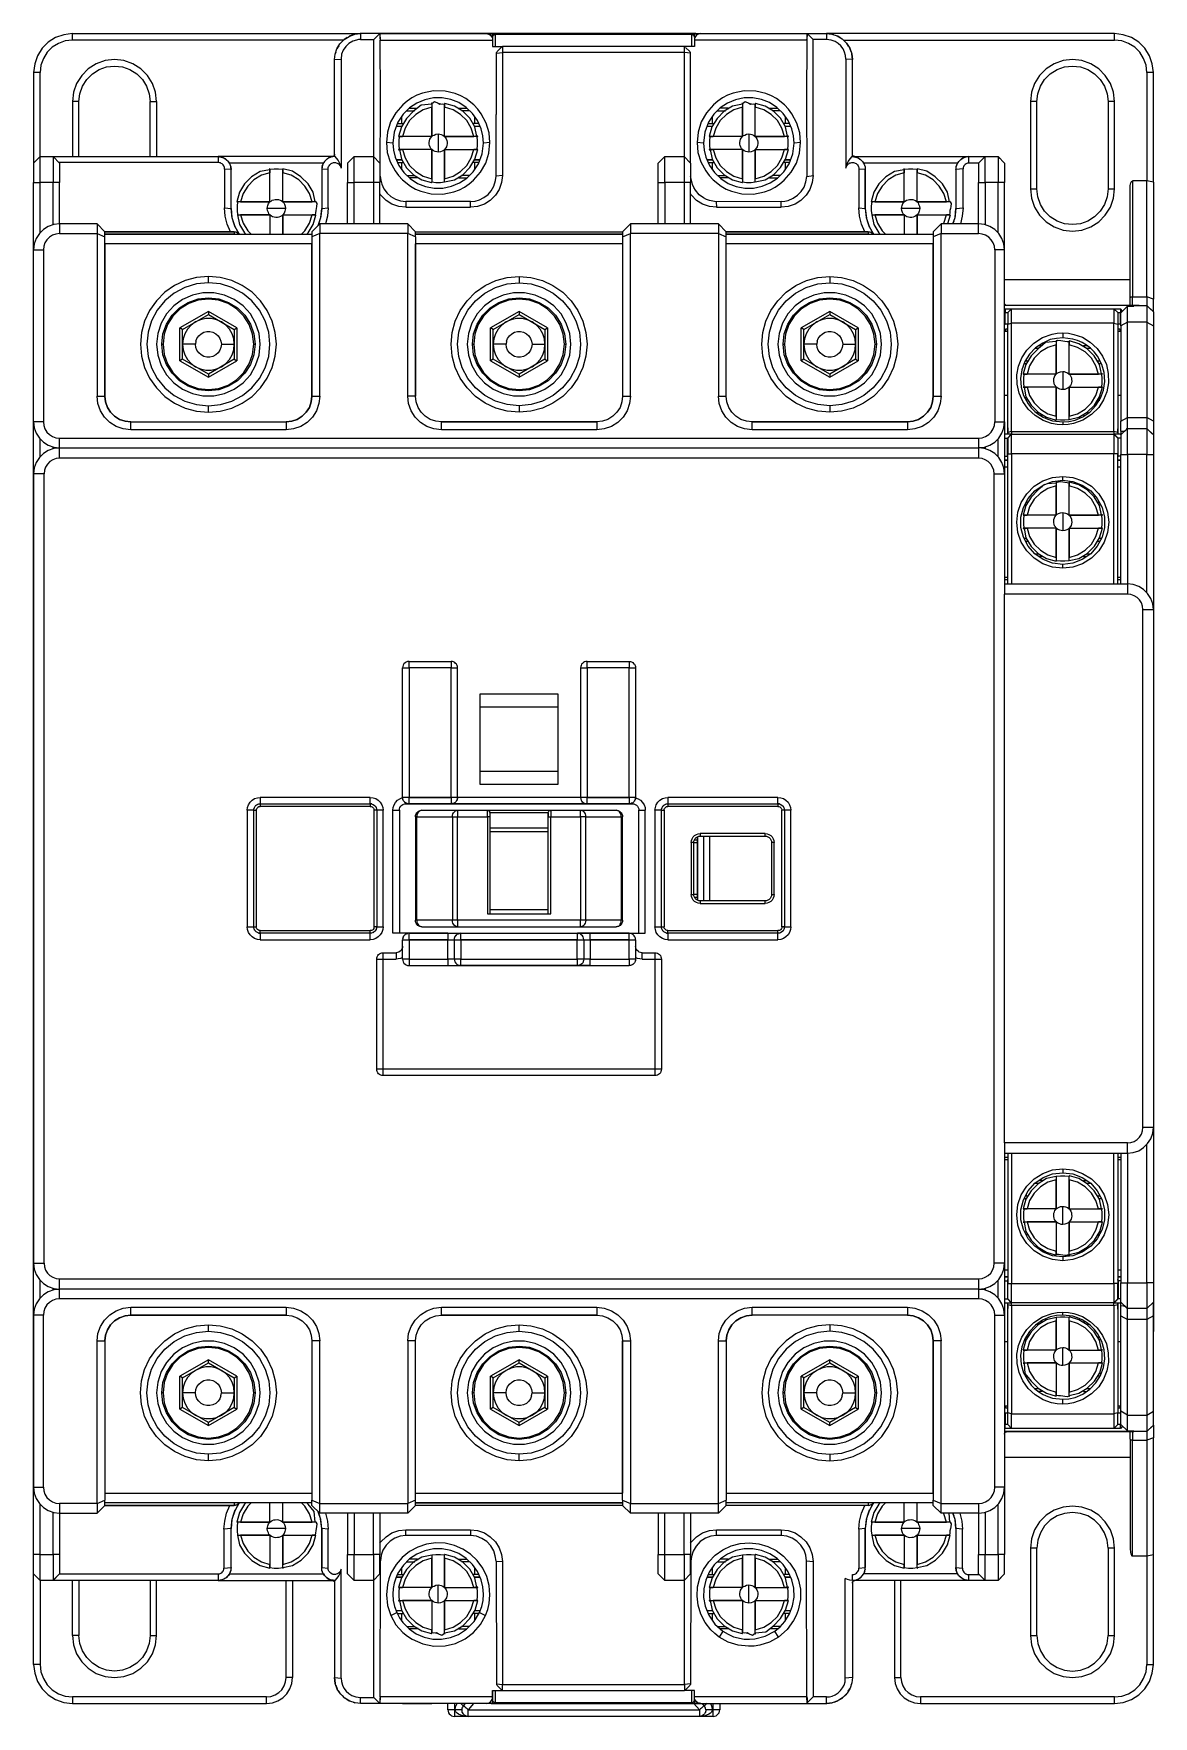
# Model space of a CAD drawing. Header units: millimetres. Extents: x 0 to 87, y 0 to 130.
import ezdxf

# ---------------------------------------------------------------- set-up
doc = ezdxf.new("R2010")
doc.units = ezdxf.units.MM

# ---------------------------------------------------------------- blocks, each defined once
blk = doc.blocks.new('CHINT_1a572be7d2f85137ae4fc7d071e692d9_FACE_0')
at = {"color": 141, "linetype": 'Continuous', "true_color": 0x40d9ff}
for p, q in [((26.29, 120.46), (26.29, 129.54)), ((26.75, 130), (26.75, 130)), ((26.75, 130), (59.75, 130)), ((35.33, 129.84), (35.34, 130)), ((35.45, 130), (35.34, 130)), ((51.05, 130), (35.45, 130)), ((35.45, 130), (35.45, 129)), ((35.45, 129.77), (35.45, 129.77)), ((35.45, 129), (36.21, 129)), ((35.65, 129.93), (35.65, 129)), ((50.85, 129.93), (35.65, 129.93)), ((35.65, 129.93), (35.65, 129.93)), ((50.85, 129.93), (50.85, 129.93)), ((50.85, 129), (50.85, 129.93)), ((51.16, 130), (51.05, 130)), ((51.05, 129.75), (51.05, 130)), ((51.05, 129.77), (51.05, 129.77)), ((51.16, 130), (51.17, 129.84)), ((59.75, 130), (59.75, 130)), ((35.73, 119), (35.75, 128.54)), ((50.29, 128.54), (36.21, 128.54)), ((50.29, 120.46), (50.29, 128.54)), ((28.44, 123.05), (28.44, 123.61)), ((29.02, 124.25), (29.65, 124.25)), ((30.75, 124.61), (30.75, 124.58)), ((30.75, 124.55), (30.75, 122.05)), ((30.75, 124.55), (30.75, 124.55)), ((30.75, 122.05), (30.75, 124.31)), ((31.45, 124.56), (31.36, 124.57)), ((31.75, 122.05), (31.75, 124.56)), ((31.75, 124.52), (31.75, 124.52)), ((31.75, 122.05), (31.75, 124.31)), ((34.06, 123.61), (34.06, 123.05)), ((52.44, 123.05), (52.44, 123.61)), ((54.75, 124.61), (54.75, 124.56)), ((54.75, 124.54), (54.75, 122.05)), ((54.75, 122.05), (54.75, 124.31)), ((55.45, 124.56), (55.36, 124.57)), ((55.75, 122.05), (55.75, 124.56)), ((55.75, 124.52), (55.75, 124.52)), ((55.75, 122.05), (55.75, 124.31)), ((58.06, 123.61), (58.06, 123.05)), ((30.75, 122.86), (30.75, 122.86)), ((30.75, 122.85), (30.75, 122.85)), ((31.75, 122.86), (31.75, 122.86)), ((31.75, 122.86), (31.75, 122.86)), ((54.75, 122.86), (54.75, 122.86)), ((54.75, 122.85), (54.75, 122.85)), ((55.75, 122.86), (55.75, 122.86)), ((55.75, 122.86), (55.75, 122.86)), ((27.75, 121.55), (27.25, 121.59)), ((30.75, 122.05), (28.24, 122.05)), ((28.33, 121.05), (28.24, 121.05)), ((28.29, 121.05), (28.29, 121.05)), ((30.75, 121.05), (28.33, 121.05)), ((30.75, 122.05), (28.49, 122.05)), ((30.75, 121.05), (28.49, 121.05)), ((29.95, 122.05), (29.95, 122.05)), ((29.95, 121.05), (29.95, 121.05)), ((30.75, 122.05), (30.75, 122.05)), ((30.75, 121.05), (30.75, 118.54)), ((30.75, 118.79), (30.75, 121.05)), ((30.75, 121.05), (30.75, 121.05)), ((34.17, 122.05), (31.75, 122.05)), ((31.75, 122.05), (34.01, 122.05)), ((31.75, 122.05), (31.75, 122.05)), ((31.75, 121.05), (31.75, 118.79)), ((31.75, 121.05), (31.75, 121.05)), ((31.75, 121.05), (34.01, 121.05)), ((31.75, 121.05), (34.26, 121.05)), ((31.75, 118.55), (31.75, 121.05)), ((32.55, 122.05), (32.55, 122.05)), ((32.55, 121.05), (32.55, 121.05)), ((34.26, 122.05), (34.17, 122.05)), ((34.21, 122.05), (34.2, 122.05)), ((34.21, 121.05), (34.21, 121.05)), ((35.25, 121.59), (34.75, 121.55)), ((51.75, 121.55), (51.25, 121.59)), ((54.75, 122.05), (52.24, 122.05)), ((52.33, 121.05), (52.24, 121.05)), ((52.29, 121.05), (52.29, 121.05)), ((54.75, 121.05), (52.33, 121.05)), ((54.75, 122.05), (52.49, 122.05)), ((54.75, 121.05), (52.49, 121.05)), ((53.95, 122.05), (53.95, 122.05)), ((53.95, 121.05), (53.95, 121.05)), ((54.75, 122.05), (54.75, 122.05)), ((54.75, 121.05), (54.75, 118.54)), ((54.75, 118.79), (54.75, 121.05)), ((54.75, 121.05), (54.75, 121.05)), ((58.17, 122.05), (55.75, 122.05)), ((55.75, 122.05), (58.01, 122.05)), ((55.75, 122.05), (55.75, 122.05)), ((55.75, 121.05), (55.75, 118.79)), ((55.75, 121.05), (55.75, 121.05)), ((55.75, 121.05), (58.01, 121.05)), ((55.75, 121.05), (58.26, 121.05)), ((55.75, 118.55), (55.75, 121.05)), ((56.55, 122.05), (56.55, 122.05)), ((56.55, 121.05), (56.55, 121.05)), ((58.26, 122.05), (58.17, 122.05)), ((58.21, 122.05), (58.21, 122.05)), ((58.21, 121.05), (58.21, 121.05)), ((59.25, 121.59), (58.75, 121.55)), ((0.5, 120.5), (1.5, 120.5)), ((23.25, 120.5), (14.25, 120.5)), ((22.38, 120), (22.37, 119.96)), ((22.38, 120), (22.42, 120.05)), ((23.27, 120.5), (23.26, 120.5)), ((24.75, 120.5), (26.25, 120.5)), ((28.44, 119.49), (28.44, 120.05)), ((30.75, 120.24), (30.75, 120.24)), ((30.75, 120.24), (30.75, 120.24)), ((31.75, 120.25), (31.75, 120.25)), ((31.75, 120.24), (31.75, 120.24)), ((34.06, 120.05), (34.06, 119.49)), ((48.75, 120.5), (50.25, 120.5)), ((52.44, 119.49), (52.44, 120.05)), ((54.75, 120.24), (54.75, 120.24)), ((54.75, 120.24), (54.75, 120.24)), ((55.75, 120.25), (55.75, 120.25)), ((55.75, 120.24), (55.75, 120.24)), ((58.06, 120.05), (58.06, 119.49)), ((63.25, 120.5), (72.25, 120.5)), ((64.12, 120), (64.08, 120.04)), ((71.38, 120), (64.12, 120)), ((64.14, 119.96), (64.12, 120)), ((71.38, 120), (71.37, 119.97)), ((71.38, 120), (71.42, 120.05)), ((73.49, 120.49), (73, 120)), ((73, 120), (73, 120)), ((73.5, 120.5), (74.5, 120.5)), ((0.5, 114.61), (0.5, 118.5)), ((1.5, 118.5), (0.5, 118.5)), ((1.5, 115.23), (1.5, 118.5)), ((15.25, 118.7), (15.25, 118.7)), ((18.25, 119.42), (18.25, 119.51)), ((18.25, 119.46), (18.25, 119.46)), ((18.25, 117), (18.25, 119.42)), ((18.25, 117), (18.25, 119.26)), ((19.25, 117), (19.25, 119.51)), ((19.25, 117), (19.25, 119.26)), ((22.25, 118.7), (22.25, 118.7)), ((24.75, 115.3), (24.75, 118.5)), ((26.25, 118.5), (24.75, 118.5)), ((26.25, 118.5), (26.25, 115.3)), ((26.75, 118.99), (26.78, 118.98)), ((30.75, 118.59), (30.75, 118.59)), ((31.75, 118.6), (31.75, 118.6)), ((48.75, 118.5), (48.75, 115.3)), ((50.25, 118.5), (48.75, 118.5)), ((50.25, 118.5), (50.25, 115.3)), ((54.75, 118.59), (54.75, 118.59)), ((55.75, 118.6), (55.75, 118.6)), ((64.25, 118.7), (64.25, 118.7)), ((67.25, 119.42), (67.25, 119.51)), ((67.25, 119.46), (67.25, 119.46)), ((67.25, 117), (67.25, 119.42)), ((67.25, 117), (67.25, 119.26)), ((68.25, 117), (68.25, 119.51)), ((68.25, 117), (68.25, 119.26)), ((71.25, 118.7), (71.25, 118.7)), ((73.5, 118.5), (73.5, 115.23)), ((74.5, 118.5), (73.5, 118.5)), ((74.5, 114.61), (74.5, 118.5)), ((86, 109.66), (86, 118.62)), ((86.5, 118.53), (86, 118.62)), ((15.25, 117.46), (15.25, 117.46)), ((15.79, 117), (15.79, 117)), ((18.25, 117.74), (18.25, 117.74)), ((19.25, 117.74), (19.25, 117.74)), ((22.25, 117.46), (22.25, 117.46)), ((64.25, 117.46), (64.25, 117.46)), ((64.79, 117), (64.79, 117)), ((67.25, 117.74), (67.25, 117.74)), ((68.25, 117.74), (68.25, 117.74)), ((71.25, 117.46), (71.25, 117.46)), ((18.25, 117), (15.74, 117)), ((15.75, 116), (18.25, 116)), ((15.8, 116), (15.8, 116)), ((15.99, 117), (18.25, 117)), ((18.25, 116), (15.99, 116)), ((17.5, 117), (17.5, 117)), ((17.5, 116), (17.5, 116)), ((18.25, 117), (18.25, 117)), ((18.25, 116), (18.25, 116)), ((18.25, 116), (18.25, 114.5)), ((18.25, 116), (18.25, 114.5)), ((19.25, 117), (19.25, 117)), ((19.25, 117), (21.51, 117)), ((21.74, 117), (19.25, 117)), ((19.25, 114.5), (19.25, 116)), ((19.25, 116), (19.25, 114.5)), ((19.25, 116), (19.25, 116)), ((19.25, 116), (21.51, 116)), ((19.25, 116), (21.76, 116)), ((20, 117), (20, 117)), ((20, 116), (20, 116)), ((21.72, 116), (21.72, 116)), ((21.81, 117), (21.76, 117)), ((67.25, 117), (64.74, 117)), ((64.75, 116), (67.25, 116)), ((64.8, 116), (64.8, 116)), ((64.99, 117), (67.25, 117)), ((67.25, 116), (64.99, 116)), ((66.5, 117), (66.5, 117)), ((66.5, 116), (66.5, 116)), ((67.25, 117), (67.25, 117)), ((67.25, 116), (67.25, 116)), ((67.25, 116), (67.25, 114.5)), ((67.25, 116), (67.25, 114.5)), ((68.25, 117), (68.25, 117)), ((68.25, 117), (70.51, 117)), ((70.74, 117), (68.25, 117)), ((68.25, 114.5), (68.25, 116)), ((68.25, 116), (68.25, 114.5)), ((68.25, 116), (68.25, 116)), ((68.25, 116), (70.51, 116)), ((68.25, 116), (70.76, 116)), ((69, 117), (69, 117)), ((69, 116), (69, 116)), ((70.81, 115.99), (70.6, 115.3)), ((70.72, 116), (70.72, 116)), ((70.81, 117), (70.76, 117)), ((4.9, 115.3), (4.9, 114.55)), ((4.9, 115.3), (5.5, 114.7)), ((4.9, 114.55), (5.5, 114.3)), ((5.5, 114.3), (5.5, 114.7)), ((5.5, 114.5), (21.5, 114.5)), ((15.57, 115.04), (15.41, 115.52)), ((15.9, 114.5), (15.72, 114.79)), ((18.25, 115.26), (18.25, 115.26)), ((19.25, 115.26), (19.25, 115.26)), ((22.09, 115.52), (21.97, 115.17)), ((28.9, 114.55), (22.1, 114.55)), ((28.9, 115.3), (29.5, 114.7)), ((28.9, 115.3), (28.9, 114.55)), ((29.5, 114.3), (28.9, 114.55)), ((29.5, 114.3), (29.5, 114.7)), ((29.5, 114.7), (45.5, 114.7)), ((29.5, 114.5), (45.5, 114.5)), ((45.5, 114.5), (29.5, 114.5)), ((45.5, 114.7), (46.1, 115.3)), ((45.5, 114.7), (45.5, 114.3)), ((45.5, 114.3), (46.1, 114.55)), ((46.1, 115.3), (46.1, 114.55)), ((52.9, 115.3), (46.1, 115.3)), ((52.9, 114.55), (46.1, 114.55)), ((52.9, 115.3), (52.9, 114.55)), ((52.9, 115.3), (53.5, 114.7)), ((52.9, 114.55), (53.5, 114.3)), ((53.5, 114.3), (53.5, 114.7)), ((53.5, 114.5), (69.5, 114.5)), ((59.05, 114.7), (59.05, 114.7)), ((59.25, 114.7), (59.25, 114.7)), ((60.05, 114.7), (60.05, 114.7)), ((60.25, 114.7), (60.25, 114.7)), ((60.75, 114.7), (60.75, 114.7)), ((60.95, 114.7), (60.95, 114.7)), ((61.45, 114.7), (61.45, 114.7)), ((63.25, 114.7), (63.25, 114.7)), ((64.57, 115.04), (64.41, 115.52)), ((64.9, 114.5), (64.72, 114.79)), ((67.25, 115.26), (67.25, 115.26)), ((68.25, 115.26), (68.25, 115.26)), ((71.09, 115.52), (71.01, 115.3)), ((5.5, 113.75), (5.5, 113.75)), ((69.5, 113.49), (69.5, 113.49)), ((69.5, 113.47), (69.5, 113.47)), ((69.5, 113.24), (69.5, 113.24)), ((5.5, 112.6), (5.5, 112.6)), ((5.5, 112.1), (5.5, 112.1)), ((21.5, 112.6), (21.5, 112.6)), ((21.5, 112.1), (21.5, 112.1)), ((29.5, 112.6), (29.5, 112.6)), ((29.5, 112.1), (29.5, 112.1)), ((45.5, 112.6), (45.5, 112.6)), ((45.5, 112.1), (45.5, 112.1)), ((53.5, 112.6), (53.5, 112.6)), ((53.5, 112.1), (53.5, 112.1)), ((69.5, 112.6), (69.5, 112.6)), ((69.5, 112.1), (69.5, 112.1)), ((13.5, 110.75), (13.5, 111.25)), ((37.5, 111.25), (37.5, 110.75)), ((61.5, 111.25), (61.5, 110.75)), ((75, 111), (84.7, 111)), ((13.5, 108.54), (11.3, 107.27)), ((11.5, 107.15), (13.5, 108.31)), ((15.7, 107.27), (13.5, 108.54)), ((13.5, 108.54), (13.5, 108.31)), ((13.5, 108.31), (15.5, 107.15)), ((37.5, 108.54), (35.3, 107.27)), ((35.5, 107.15), (37.5, 108.31)), ((39.7, 107.27), (37.5, 108.54)), ((37.5, 108.54), (37.5, 108.31)), ((37.5, 108.31), (39.5, 107.15)), ((61.5, 108.54), (59.3, 107.27)), ((59.5, 107.15), (61.5, 108.31)), ((63.7, 107.27), (61.5, 108.54)), ((61.5, 108.54), (61.5, 108.31)), ((61.5, 108.31), (63.5, 107.15)), ((85, 109), (75, 109)), ((75, 108.45), (75.05, 108.45)), ((84.7, 109), (75.2, 109)), ((75.55, 108.75), (83.45, 108.75)), ((84.01, 108.45), (83.95, 108.45)), ((11.3, 104.73), (11.3, 107.27)), ((11.5, 107.15), (11.3, 107.27)), ((11.5, 104.85), (11.5, 107.15)), ((12.73, 106.63), (12.73, 106.63)), ((12.74, 106.64), (12.74, 106.64)), ((12.75, 106.66), (12.75, 106.66)), ((12.91, 106.8), (12.91, 106.8)), ((12.93, 106.82), (12.93, 106.82)), ((13.11, 106.92), (13.11, 106.92)), ((13.15, 106.94), (13.15, 106.94)), ((13.38, 106.99), (13.38, 106.99)), ((13.62, 106.99), (13.62, 106.99)), ((13.79, 106.95), (13.79, 106.95)), ((13.85, 106.94), (13.85, 106.94)), ((14.01, 106.86), (14.01, 106.86)), ((14.07, 106.82), (14.07, 106.82)), ((14.19, 106.71), (14.19, 106.71)), ((14.25, 106.66), (14.25, 106.66)), ((15.5, 107.15), (15.7, 107.27)), ((15.5, 107.15), (15.5, 104.85)), ((15.7, 107.27), (15.7, 104.73)), ((35.3, 104.73), (35.3, 107.27)), ((35.5, 107.15), (35.3, 107.27)), ((35.5, 104.85), (35.5, 107.15)), ((36.73, 106.63), (36.73, 106.63)), ((36.74, 106.64), (36.74, 106.64)), ((36.75, 106.66), (36.75, 106.66)), ((36.91, 106.8), (36.91, 106.8)), ((36.93, 106.82), (36.93, 106.82)), ((37.11, 106.92), (37.11, 106.92)), ((37.15, 106.94), (37.15, 106.94)), ((37.38, 106.99), (37.38, 106.99)), ((37.62, 106.99), (37.62, 106.99)), ((37.79, 106.95), (37.79, 106.95)), ((37.85, 106.94), (37.85, 106.94)), ((38.01, 106.86), (38.01, 106.86)), ((38.07, 106.82), (38.07, 106.82)), ((38.19, 106.71), (38.19, 106.71)), ((38.25, 106.66), (38.25, 106.66)), ((39.5, 107.15), (39.7, 107.27)), ((39.5, 107.15), (39.5, 104.85)), ((39.7, 107.27), (39.7, 104.73)), ((59.3, 104.73), (59.3, 107.27)), ((59.5, 107.15), (59.3, 107.27)), ((59.5, 104.85), (59.5, 107.15)), ((60.73, 106.63), (60.73, 106.63)), ((60.74, 106.64), (60.74, 106.64)), ((60.75, 106.66), (60.75, 106.66)), ((60.91, 106.8), (60.91, 106.8)), ((60.93, 106.82), (60.93, 106.82)), ((61.11, 106.92), (61.11, 106.92)), ((61.15, 106.94), (61.15, 106.94)), ((61.38, 106.99), (61.38, 106.99)), ((61.62, 106.99), (61.62, 106.99)), ((61.79, 106.95), (61.79, 106.95)), ((61.85, 106.94), (61.85, 106.94)), ((62.01, 106.86), (62.01, 106.86)), ((62.07, 106.82), (62.07, 106.82)), ((62.19, 106.71), (62.19, 106.71)), ((62.25, 106.66), (62.25, 106.66)), ((63.5, 107.15), (63.7, 107.27)), ((63.5, 107.15), (63.5, 104.85)), ((63.7, 107.27), (63.7, 104.73)), ((75.25, 107), (75, 107)), ((75.55, 99.27), (75.55, 107.64)), ((83.45, 107.64), (75.55, 107.64)), ((79.5, 106.88), (79.5, 106.5)), ((83.45, 99.27), (83.45, 107.64)), ((84, 107), (83.75, 107)), ((84, 107), (84, 102.05)), ((84, 107), (84, 107)), ((84.5, 100.35), (84.5, 107.72)), ((86, 107.72), (84.5, 107.72)), ((86, 107.72), (86, 100.35)), ((9.9, 106), (10, 106)), ((12.53, 106.23), (12.53, 106.23)), ((12.53, 105.76), (12.53, 105.76)), ((12.55, 105.7), (12.55, 105.7)), ((12.6, 106.43), (12.6, 106.43)), ((12.61, 106.46), (12.61, 106.46)), ((12.61, 106.45), (12.61, 106.45)), ((12.61, 105.54), (12.61, 105.54)), ((12.66, 105.47), (12.66, 105.47)), ((12.75, 105.34), (12.75, 105.34)), ((14.25, 105.34), (14.25, 105.34)), ((14.26, 105.36), (14.26, 105.36)), ((14.36, 106.5), (14.36, 106.5)), ((14.38, 106.48), (14.38, 106.48)), ((14.39, 106.46), (14.39, 106.46)), ((14.39, 105.55), (14.39, 105.55)), ((14.39, 105.54), (14.39, 105.54)), ((14.45, 106.3), (14.45, 106.3)), ((14.47, 106.24), (14.47, 106.24)), ((14.47, 105.77), (14.47, 105.77)), ((14.47, 105.76), (14.47, 105.76)), ((14.5, 106), (14.5, 106)), ((14.5, 106), (15.5, 106)), ((17, 106), (17.1, 106)), ((21.5, 106), (21.5, 106)), ((29.5, 106), (29.5, 106)), ((33.9, 106), (34, 106)), ((36.53, 106.23), (36.53, 106.23)), ((36.53, 105.76), (36.53, 105.76)), ((36.55, 105.7), (36.55, 105.7)), ((36.6, 106.43), (36.6, 106.43)), ((36.61, 106.46), (36.61, 106.46)), ((36.61, 106.45), (36.61, 106.45)), ((36.61, 105.54), (36.61, 105.54)), ((36.66, 105.47), (36.66, 105.47)), ((36.75, 105.34), (36.75, 105.34)), ((38.25, 105.34), (38.25, 105.34)), ((38.26, 105.36), (38.26, 105.36)), ((38.36, 106.5), (38.36, 106.5)), ((38.38, 106.48), (38.38, 106.48)), ((38.39, 106.46), (38.39, 106.46)), ((38.39, 105.55), (38.39, 105.55)), ((38.39, 105.54), (38.39, 105.54)), ((38.45, 106.3), (38.45, 106.3)), ((38.47, 106.24), (38.47, 106.24)), ((38.47, 105.77), (38.47, 105.77)), ((38.47, 105.76), (38.47, 105.76)), ((38.5, 106), (38.5, 106)), ((38.5, 106), (39.5, 106)), ((41, 106), (41.1, 106)), ((45.5, 106), (45.5, 106)), ((53.5, 106), (53.5, 106)), ((57.9, 106), (58, 106)), ((60.53, 106.23), (60.53, 106.23)), ((60.53, 105.76), (60.53, 105.76)), ((60.55, 105.7), (60.55, 105.7)), ((60.6, 106.43), (60.6, 106.43)), ((60.61, 106.46), (60.61, 106.46)), ((60.61, 106.45), (60.61, 106.45)), ((60.61, 105.54), (60.61, 105.54)), ((60.66, 105.47), (60.66, 105.47)), ((60.75, 105.34), (60.75, 105.34)), ((62.25, 105.34), (62.25, 105.34)), ((62.26, 105.36), (62.26, 105.36)), ((62.36, 106.5), (62.36, 106.5)), ((62.38, 106.48), (62.38, 106.48)), ((62.39, 106.46), (62.39, 106.46)), ((62.39, 105.55), (62.39, 105.55)), ((62.39, 105.54), (62.39, 105.54)), ((62.45, 106.3), (62.45, 106.3)), ((62.47, 106.24), (62.47, 106.24)), ((62.47, 105.77), (62.47, 105.77)), ((62.47, 105.76), (62.47, 105.76)), ((62.5, 106), (62.5, 106)), ((62.5, 106), (63.5, 106)), ((65, 106), (65.1, 106)), ((77.37, 105.7), (77.66, 105.7)), ((77.65, 105.9), (77.9, 105.9)), ((79, 106.26), (79, 106.23)), ((79, 106.2), (79, 103.7)), ((79, 106.2), (79, 106.2)), ((79, 103.7), (79, 105.96)), ((80, 103.7), (80, 106.21)), ((80, 106.17), (80, 106.17)), ((80, 103.7), (80, 105.96)), ((81.31, 105.7), (81.63, 105.7)), ((11.5, 104.85), (11.3, 104.73)), ((11.3, 104.73), (13.5, 103.46)), ((13.5, 103.69), (11.5, 104.85)), ((12.81, 105.29), (12.81, 105.29)), ((12.93, 105.18), (12.93, 105.18)), ((12.99, 105.14), (12.99, 105.14)), ((13.15, 105.06), (13.15, 105.06)), ((13.21, 105.05), (13.21, 105.05)), ((13.38, 105.01), (13.38, 105.01)), ((13.41, 105.01), (13.41, 105.01)), ((15.5, 104.85), (13.5, 103.69)), ((13.5, 103.46), (15.7, 104.73)), ((13.62, 105.01), (13.62, 105.01)), ((13.64, 105.01), (13.64, 105.01)), ((13.66, 105.02), (13.66, 105.02)), ((13.85, 105.06), (13.85, 105.06)), ((13.89, 105.08), (13.89, 105.08)), ((14.07, 105.18), (14.07, 105.18)), ((14.09, 105.2), (14.09, 105.2)), ((15.5, 104.85), (15.7, 104.73)), ((35.5, 104.85), (35.3, 104.73)), ((35.3, 104.73), (37.5, 103.46)), ((37.5, 103.69), (35.5, 104.85)), ((36.81, 105.29), (36.81, 105.29)), ((36.93, 105.18), (36.93, 105.18)), ((36.99, 105.14), (36.99, 105.14)), ((37.15, 105.06), (37.15, 105.06)), ((37.21, 105.05), (37.21, 105.05)), ((37.38, 105.01), (37.38, 105.01)), ((37.41, 105.01), (37.41, 105.01)), ((39.5, 104.85), (37.5, 103.69)), ((37.5, 103.46), (39.7, 104.73)), ((37.62, 105.01), (37.62, 105.01)), ((37.64, 105.01), (37.64, 105.01)), ((37.66, 105.02), (37.66, 105.02)), ((37.85, 105.06), (37.85, 105.06)), ((37.89, 105.08), (37.89, 105.08)), ((38.07, 105.18), (38.07, 105.18)), ((38.09, 105.2), (38.09, 105.2)), ((39.5, 104.85), (39.7, 104.73)), ((45.5, 105), (45.5, 105)), ((53.5, 105), (53.5, 105)), ((59.5, 104.85), (59.3, 104.73)), ((59.3, 104.73), (61.5, 103.46)), ((61.5, 103.69), (59.5, 104.85)), ((60.81, 105.29), (60.81, 105.29)), ((60.93, 105.18), (60.93, 105.18)), ((60.99, 105.14), (60.99, 105.14)), ((61.15, 105.06), (61.15, 105.06)), ((61.21, 105.05), (61.21, 105.05)), ((61.38, 105.01), (61.38, 105.01)), ((61.41, 105.01), (61.41, 105.01)), ((63.5, 104.85), (61.5, 103.69)), ((61.5, 103.46), (63.7, 104.73)), ((61.62, 105.01), (61.62, 105.01)), ((61.64, 105.01), (61.64, 105.01)), ((61.66, 105.02), (61.66, 105.02)), ((61.85, 105.06), (61.85, 105.06)), ((61.89, 105.08), (61.89, 105.08)), ((62.07, 105.18), (62.07, 105.18)), ((62.09, 105.2), (62.09, 105.2)), ((63.5, 104.85), (63.7, 104.73)), ((76.69, 104.5), (76.51, 104.5)), ((76.81, 104.7), (76.6, 104.7)), ((76.69, 104.7), (76.69, 104.86)), ((79, 104.51), (79, 104.51)), ((79, 104.5), (79, 104.5)), ((80, 104.51), (80, 104.51)), ((80, 104.51), (80, 104.51)), ((82.31, 104.85), (82.31, 104.7)), ((82.49, 104.5), (82.31, 104.5)), ((84, 104.2), (84, 104.2)), ((86.5, 104.67), (86.5, 99)), ((13.5, 103.69), (13.5, 103.46)), ((37.5, 103.69), (37.5, 103.46)), ((45.5, 104), (45.5, 104)), ((53.5, 104), (53.5, 104)), ((61.5, 103.69), (61.5, 103.46)), ((79, 103.7), (76.49, 103.7)), ((79, 102.7), (76.58, 102.7)), ((79, 103.7), (76.74, 103.7)), ((78.2, 103.7), (78.2, 103.7)), ((78.2, 102.7), (78.2, 102.7)), ((79, 103.7), (79, 103.7)), ((79, 102.7), (79, 100.19)), ((79, 102.7), (79, 102.7)), ((82.42, 103.7), (80, 103.7)), ((80, 103.7), (82.26, 103.7)), ((80, 103.7), (80, 103.7)), ((80, 102.7), (82.51, 102.7)), ((80.8, 103.7), (80.8, 103.7)), ((82.51, 103.7), (82.42, 103.7)), ((82.46, 102.7), (82.46, 102.7)), ((75.25, 102.05), (75, 102.05)), ((76.58, 102.7), (76.49, 102.7)), ((76.54, 102.7), (76.54, 102.7)), ((76.56, 101.9), (76.69, 101.9)), ((76.81, 101.7), (76.67, 101.7)), ((76.69, 101.65), (76.69, 101.7)), ((79, 102.7), (76.74, 102.7)), ((79, 100.44), (79, 102.7)), ((79, 101.89), (79, 101.89)), ((79, 101.89), (79, 101.89)), ((80, 102.7), (80, 100.44)), ((80, 102.7), (80, 102.7)), ((80, 102.7), (82.26, 102.7)), ((80, 100.2), (80, 102.7)), ((80, 101.9), (80, 101.9)), ((80, 101.89), (80, 101.89)), ((80.8, 102.7), (80.8, 102.7)), ((82.19, 101.7), (82.34, 101.7)), ((82.31, 101.9), (82.45, 101.9)), ((82.31, 101.7), (82.31, 101.64)), ((84, 102.05), (83.75, 102.05)), ((13.5, 100.75), (13.5, 101.25)), ((37.5, 101.25), (37.5, 100.75)), ((44.46, 100.26), (44.46, 100.26)), ((44.5, 100.28), (44.5, 100.28)), ((44.5, 100.28), (44.5, 100.28)), ((45, 100.69), (45, 100.69)), ((54, 100.69), (54, 100.69)), ((54.5, 100.28), (54.5, 100.28)), ((54.5, 100.28), (54.5, 100.28)), ((54.54, 100.26), (54.54, 100.26)), ((61.5, 101.25), (61.5, 100.75)), ((77.69, 100.7), (77.49, 100.7)), ((79, 100.24), (79, 100.24)), ((80, 100.25), (80, 100.25)), ((81.5, 100.7), (81.31, 100.7)), ((84.5, 100.35), (86, 100.35)), ((20, 100.07), (20, 100.07)), ((31, 100.07), (31, 100.07)), ((44, 100.07), (44, 100.07)), ((55, 100.07), (55, 100.07)), ((67.5, 100), (67.5, 100)), ((75, 100), (75, 96)), ((75.05, 99.05), (75, 99)), ((75, 99), (75.05, 99.05)), ((75.25, 99.54), (75.25, 99.05)), ((75.55, 99.27), (83.45, 99.27)), ((75.55, 99.05), (83.45, 99.05)), ((79.5, 100), (79.5, 99.78)), ((83.75, 99.17), (83.75, 99.48)), ((84, 99), (83.95, 99.05)), ((83.95, 99.05), (84, 99)), ((83.95, 99.05), (84, 99)), ((84, 99.3), (84, 99)), ((84.5, 99.5), (86, 99.5)), ((0.5, 97.31), (0.5, 98.69)), ((1.5, 97.93), (1.5, 98.07)), ((73.5, 98.07), (73.5, 97.93)), ((74.5, 97.31), (74.5, 98.69)), ((75, 98.75), (75.23, 98.75)), ((75.55, 97.55), (75.55, 87.5)), ((83.45, 97.55), (75.55, 97.55)), ((83.45, 87.5), (83.45, 97.55)), ((84, 98.75), (83.77, 98.75)), ((75.25, 96.5), (75, 96.5)), ((84, 96.5), (83.75, 96.5)), ((84.5, 97.5), (84.5, 87.5)), ((86, 97.5), (84.5, 97.5)), ((86, 86.81), (86, 97.5)), ((77.8, 95), (77.9, 95)), ((78.29, 95.24), (79, 95.31)), ((79, 95.36), (79, 95.33)), ((79, 95.3), (79, 92.8)), ((79, 92.8), (79, 95.06)), ((79.5, 95.5), (79.5, 95.8)), ((80, 92.8), (80, 95.31)), ((80, 95.27), (80, 95.27)), ((80, 92.8), (80, 95.06)), ((76.81, 93.8), (76.67, 93.8)), ((76.69, 93.8), (76.69, 93.84)), ((77.51, 94.8), (77.66, 94.8)), ((79, 93.61), (79, 93.61)), ((80, 93.61), (80, 93.61)), ((80, 93.61), (80, 93.61)), ((81.31, 94.8), (81.49, 94.8)), ((82.19, 93.8), (82.33, 93.8)), ((82.31, 93.84), (82.31, 93.8)), ((79, 92.8), (76.49, 92.8)), ((76.56, 93.6), (76.69, 93.6)), ((79, 92.8), (76.74, 92.8)), ((78.2, 92.8), (78.2, 92.8)), ((79, 93.6), (79, 93.6)), ((79, 92.8), (79, 92.8)), ((82.42, 92.8), (80, 92.8)), ((80, 92.8), (82.26, 92.8)), ((80, 92.8), (80, 92.8)), ((80.8, 92.8), (80.8, 92.8)), ((82.31, 93.6), (82.44, 93.6)), ((82.51, 92.8), (82.42, 92.8)), ((82.46, 92.8), (82.45, 92.8)), ((76.58, 91.8), (76.49, 91.8)), ((76.54, 91.8), (76.54, 91.8)), ((79, 91.8), (76.58, 91.8)), ((79, 91.8), (76.74, 91.8)), ((78.2, 91.8), (78.2, 91.8)), ((79, 91.8), (79, 89.29)), ((79, 89.54), (79, 91.8)), ((79, 91.8), (79, 91.8)), ((80, 91.8), (80, 89.54)), ((80, 91.8), (80, 91.8)), ((80, 91.8), (82.26, 91.8)), ((80, 91.8), (82.51, 91.8)), ((80, 89.3), (80, 91.8)), ((80.8, 91.8), (80.8, 91.8)), ((82.46, 91.8), (82.46, 91.8)), ((76.69, 91), (76.51, 91)), ((76.69, 90.66), (76.69, 90.8)), ((77.69, 89.8), (77.37, 89.8)), ((79, 90.99), (79, 90.99)), ((79, 90.99), (79, 90.99)), ((80, 91), (80, 91)), ((80, 90.99), (80, 90.99)), ((81.63, 89.8), (81.31, 89.8)), ((82.19, 90.8), (82.38, 90.8)), ((82.49, 91), (82.31, 91)), ((82.31, 90.8), (82.31, 90.66)), ((75, 89.33), (75, 87.5)), ((79, 89.34), (79, 89.34)), ((79.5, 88.7), (79.5, 89)), ((80, 89.35), (80, 89.35)), ((75, 88), (75.25, 88)), ((75.25, 87.8), (75, 87.8)), ((83.75, 88), (84, 88)), ((84, 87.8), (83.75, 87.8)), ((75, 44.3), (75, 86.7)), ((28.5, 71), (28.5, 81)), ((29, 81.5), (32.25, 81.5)), ((42.75, 81.5), (46, 81.5)), ((46.5, 81), (46.5, 71)), ((34.5, 78), (40.5, 78)), ((40.5, 73), (34.5, 73)), ((17.03, 70.15), (17.05, 70.22)), ((17.08, 70.26), (17.12, 70.32)), ((17.15, 70.36), (17.2, 70.4)), ((17.25, 70.43), (17.3, 70.46)), ((17.39, 70.49), (17.4, 70.49)), ((26, 70.3), (17.5, 70.3)), ((23.7, 70.5), (23.7, 70.5)), ((23.75, 70.5), (23.75, 70.5)), ((24, 70.5), (24, 70.5)), ((24.2, 70.5), (24.2, 70.5)), ((26.15, 70.47), (26.22, 70.45)), ((26.26, 70.42), (26.32, 70.38)), ((26.36, 70.35), (26.4, 70.3)), ((26.43, 70.25), (26.46, 70.2)), ((46.5, 71), (28.5, 71)), ((46.5, 71), (46.5, 70.97)), ((48.53, 70.15), (48.55, 70.22)), ((48.58, 70.26), (48.62, 70.32)), ((48.65, 70.36), (48.7, 70.4)), ((48.75, 70.43), (48.8, 70.46)), ((48.89, 70.49), (48.9, 70.49)), ((57.5, 70.3), (49, 70.3)), ((50.8, 70.5), (50.8, 70.5)), ((51, 70.5), (51, 70.5)), ((51.25, 70.5), (51.25, 70.5)), ((51.3, 70.5), (51.3, 70.5)), ((57.65, 70.47), (57.72, 70.45)), ((57.76, 70.42), (57.82, 70.38)), ((57.86, 70.35), (57.9, 70.3)), ((57.93, 70.25), (57.96, 70.2)), ((17.2, 70), (17.2, 61)), ((26.3, 61), (26.3, 70)), ((26.49, 70.11), (26.49, 70.1)), ((28.25, 70), (28.25, 60.5)), ((29.5, 69.5), (29.5, 61.5)), ((45.5, 61.5), (45.5, 69.5)), ((46.75, 60.5), (46.75, 70)), ((48.7, 70), (48.7, 61)), ((57.8, 61), (57.8, 70)), ((57.99, 70.11), (57.99, 70.1)), ((39.75, 68.63), (35.25, 68.63)), ((35.25, 68.35), (39.75, 68.35)), ((51.25, 67.7), (51.04, 67.7)), ((51.25, 67.93), (51.25, 63.07)), ((51.25, 67.7), (51.25, 67.66)), ((51.25, 67.7), (51.25, 67.7)), ((51.3, 63.04), (51.3, 67.96)), ((51.75, 68), (51.75, 63)), ((52.25, 63), (52.25, 68)), ((51, 67.5), (51.25, 67.5)), ((51.25, 63.5), (51, 63.5)), ((51.04, 63.3), (51.25, 63.3)), ((51.25, 63.34), (51.25, 63.3)), ((51.25, 63.3), (51.25, 63.3)), ((39.75, 62.3), (35.25, 62.3)), ((17.01, 60.89), (17.01, 60.9)), ((17.07, 60.75), (17.04, 60.8)), ((17.14, 60.65), (17.1, 60.7)), ((17.24, 60.58), (17.18, 60.62)), ((17.35, 60.53), (17.28, 60.55)), ((17.5, 60.7), (26, 60.7)), ((23.7, 60.5), (23.7, 60.5)), ((23.75, 60.5), (23.75, 60.5)), ((24, 60.5), (24, 60.5)), ((24.2, 60.5), (24.2, 60.5)), ((26.11, 60.51), (26.1, 60.51)), ((26.25, 60.57), (26.2, 60.54)), ((26.35, 60.64), (26.3, 60.6)), ((26.42, 60.74), (26.38, 60.68)), ((26.47, 60.85), (26.45, 60.78)), ((32.5, 58.5), (32.5, 60)), ((33, 60.5), (42, 60.5)), ((42.22, 60.45), (42.22, 60.45)), ((42.31, 60.39), (42.31, 60.39)), ((42.39, 60.31), (42.39, 60.31)), ((42.45, 60.22), (42.45, 60.22)), ((42.49, 60.11), (42.49, 60.11)), ((42.5, 60), (42.5, 58.5)), ((48.51, 60.89), (48.51, 60.9)), ((48.57, 60.75), (48.54, 60.8)), ((48.64, 60.65), (48.6, 60.7)), ((48.74, 60.58), (48.68, 60.62)), ((48.85, 60.53), (48.78, 60.55)), ((49, 60.7), (57.5, 60.7)), ((50.8, 60.5), (50.8, 60.5)), ((51, 60.5), (51, 60.5)), ((51.25, 60.5), (51.25, 60.5)), ((51.3, 60.5), (51.3, 60.5)), ((57.61, 60.51), (57.6, 60.51)), ((57.75, 60.57), (57.7, 60.54)), ((57.85, 60.64), (57.8, 60.6)), ((57.92, 60.74), (57.88, 60.68)), ((57.97, 60.85), (57.95, 60.78)), ((27, 59), (28, 59)), ((47, 59), (48, 59)), ((26.5, 50), (26.5, 58.5)), ((32.51, 58.39), (32.51, 58.39)), ((32.55, 58.28), (32.55, 58.28)), ((32.61, 58.19), (32.61, 58.19)), ((32.69, 58.11), (32.69, 58.11)), ((32.78, 58.05), (32.78, 58.05)), ((42, 58), (33, 58)), ((48.5, 58.5), (48.5, 50)), ((48, 49.5), (27, 49.5)), ((75, 43.2), (75.25, 43.2)), ((75.25, 43), (75, 43)), ((75.55, 43.5), (75.55, 33.45)), ((83.45, 33.45), (83.45, 43.5)), ((83.75, 43.2), (84, 43.2)), ((84, 43), (83.75, 43)), ((84.5, 43.5), (84.5, 33.5)), ((86, 33.5), (86, 44.19)), ((79, 41.7), (79, 39.2)), ((79, 41.65), (79, 41.65)), ((79.5, 42.3), (79.5, 42)), ((80, 39.2), (80, 41.71)), ((80, 41.66), (80, 41.66)), ((76.69, 40.2), (76.69, 40.34)), ((77.37, 41.2), (77.69, 41.2)), ((79, 39.2), (79, 41.46)), ((80, 41.46), (80, 39.2)), ((81.31, 41.2), (81.63, 41.2)), ((82.31, 40.34), (82.31, 40.2)), ((79, 39.2), (76.49, 39.2)), ((76.51, 40), (76.69, 40)), ((76.54, 39.2), (76.54, 39.2)), ((76.81, 40.2), (76.62, 40.2)), ((79, 39.2), (76.74, 39.2)), ((78.2, 39.2), (78.2, 39.2)), ((79, 40.01), (79, 40.01)), ((79, 40), (79, 40)), ((79, 39.2), (79, 39.2)), ((80, 40.01), (80, 40.01)), ((80, 40.01), (80, 40.01)), ((80, 39.2), (80, 39.2)), ((80, 39.2), (82.42, 39.2)), ((80, 39.2), (82.26, 39.2)), ((80.8, 39.2), (80.8, 39.2)), ((82.31, 40), (82.49, 40)), ((82.42, 39.2), (82.51, 39.2)), ((82.46, 39.2), (82.46, 39.2)), ((76.49, 38.2), (76.58, 38.2)), ((76.54, 38.2), (76.54, 38.2)), ((76.58, 38.2), (79, 38.2)), ((79, 38.2), (76.74, 38.2)), ((78.2, 38.2), (78.2, 38.2)), ((79, 38.2), (79, 38.2)), ((79, 38.2), (79, 35.94)), ((79, 38.2), (79, 35.69)), ((80, 38.2), (82.51, 38.2)), ((80, 38.2), (82.26, 38.2)), ((80, 38.2), (80, 38.2)), ((80, 38.2), (80, 35.94)), ((80, 35.71), (80, 38.2)), ((80.8, 38.2), (80.8, 38.2)), ((76.69, 37.4), (76.56, 37.4)), ((76.81, 37.2), (76.67, 37.2)), ((76.69, 37.16), (76.69, 37.2)), ((79, 37.39), (79, 37.39)), ((79, 37.39), (79, 37.39)), ((80, 37.4), (80, 37.4)), ((80, 37.39), (80, 37.39)), ((82.21, 37.2), (82.33, 37.2)), ((82.31, 37.2), (82.31, 37.16)), ((82.44, 37.4), (82.34, 37.4)), ((77.69, 36.2), (77.51, 36.2)), ((79, 35.73), (79, 35.73)), ((79.5, 35.5), (79.5, 35.2)), ((80, 35.64), (80, 35.69)), ((80.01, 35.68), (80, 35.67)), ((81.49, 36.2), (81.31, 36.2)), ((75, 34.5), (75.25, 34.5)), ((83.75, 34.5), (84, 34.5)), ((0.5, 32.31), (0.5, 33.69)), ((1.5, 32.93), (1.5, 33.07)), ((73.5, 33.07), (73.5, 32.93)), ((74.5, 32.31), (74.5, 33.69)), ((75.55, 33.45), (83.45, 33.45)), ((84.5, 33.5), (86, 33.5)), ((75, 32.25), (75.23, 32.25)), ((75, 32), (75.05, 31.95)), ((75.05, 31.95), (75, 32)), ((75, 32), (75.05, 31.95)), ((75.05, 31.95), (75, 32)), ((75.25, 31.83), (75.25, 31.52)), ((83.45, 31.95), (75.55, 31.95)), ((75.55, 31.73), (75.55, 23.36)), ((83.45, 31.73), (75.55, 31.73)), ((79.5, 31), (79.5, 31.22)), ((83.45, 31.73), (83.45, 23.36)), ((83.75, 31.46), (83.75, 31.95)), ((84, 32.25), (83.77, 32.25)), ((83.95, 31.95), (84, 32)), ((84, 32), (83.95, 31.95)), ((84, 31.7), (84, 32)), ((86, 31.5), (84.5, 31.5)), ((86, 31.5), (86, 31.5)), ((86.5, 32), (86.5, 29.73)), ((7.5, 31), (7.5, 31)), ((13.5, 29.75), (13.5, 30.25)), ((20, 30.93), (20, 30.93)), ((20.46, 30.74), (20.46, 30.74)), ((20.5, 30.72), (20.5, 30.72)), ((20.5, 30.72), (20.5, 30.72)), ((21, 30.31), (21, 30.31)), ((30, 30.31), (30, 30.31)), ((30.5, 30.72), (30.5, 30.72)), ((30.5, 30.72), (30.5, 30.72)), ((30.54, 30.74), (30.54, 30.74)), ((31, 30.93), (31, 30.93)), ((37.5, 29.75), (37.5, 30.25)), ((44, 30.93), (44, 30.93)), ((55, 30.93), (55, 30.93)), ((61.5, 30.25), (61.5, 29.75)), ((77.5, 30.3), (77.69, 30.3)), ((79, 30.8), (79, 28.3)), ((79, 30.75), (79, 30.75)), ((79, 28.3), (79, 30.56)), ((80, 28.3), (80, 30.81)), ((80, 30.76), (80, 30.76)), ((80, 30.56), (80, 28.3)), ((81.31, 30.3), (81.51, 30.3)), ((84.5, 23.28), (84.5, 30.65)), ((86, 30.65), (84.5, 30.65)), ((86, 30.65), (86, 23.28)), ((75, 28.95), (75.25, 28.95)), ((76.69, 29.1), (76.55, 29.1)), ((76.81, 29.3), (76.66, 29.3)), ((76.69, 29.3), (76.69, 29.36)), ((79, 29.11), (79, 29.11)), ((79, 29.1), (79, 29.1)), ((80, 29.11), (80, 29.11)), ((80, 29.11), (80, 29.11)), ((82.19, 29.3), (82.33, 29.3)), ((82.31, 29.35), (82.31, 29.3)), ((82.44, 29.1), (82.31, 29.1)), ((83.75, 28.95), (84, 28.95)), ((84, 24), (84, 28.95)), ((13.5, 27.54), (11.3, 26.27)), ((11.5, 26.15), (13.5, 27.31)), ((15.7, 26.27), (13.5, 27.54)), ((13.5, 27.31), (13.5, 27.54)), ((13.5, 27.31), (15.5, 26.15)), ((37.5, 27.54), (35.3, 26.27)), ((35.5, 26.15), (37.5, 27.31)), ((39.7, 26.27), (37.5, 27.54)), ((37.5, 27.31), (37.5, 27.54)), ((37.5, 27.31), (39.5, 26.15)), ((61.5, 27.54), (59.3, 26.27)), ((59.5, 26.15), (61.5, 27.31)), ((63.7, 26.27), (61.5, 27.54)), ((61.5, 27.31), (61.5, 27.54)), ((61.5, 27.31), (63.5, 26.15)), ((79, 28.3), (76.49, 28.3)), ((76.49, 27.3), (76.58, 27.3)), ((76.54, 28.3), (76.54, 28.3)), ((76.58, 27.3), (79, 27.3)), ((79, 28.3), (76.74, 28.3)), ((78.2, 28.3), (78.2, 28.3)), ((78.2, 27.3), (78.2, 27.3)), ((79, 28.3), (79, 28.3)), ((79, 27.3), (79, 27.3)), ((79, 27.3), (79, 24.79)), ((80, 28.3), (80, 28.3)), ((80, 28.3), (82.42, 28.3)), ((80, 28.3), (82.26, 28.3)), ((80, 27.3), (82.51, 27.3)), ((80, 27.3), (80, 27.3)), ((80, 24.81), (80, 27.3)), ((80.8, 28.3), (80.8, 28.3)), ((80.8, 27.3), (80.8, 27.3)), ((82.42, 28.3), (82.51, 28.3)), ((82.46, 28.3), (82.46, 28.3)), ((11.5, 26.15), (11.3, 26.27)), ((11.3, 23.73), (11.3, 26.27)), ((11.5, 23.85), (11.5, 26.15)), ((15.5, 26.15), (15.7, 26.27)), ((15.5, 26.15), (15.5, 23.85)), ((15.7, 26.27), (15.7, 23.73)), ((21.5, 27), (21.5, 27)), ((29.5, 27), (29.5, 27)), ((35.5, 26.15), (35.3, 26.27)), ((35.3, 23.73), (35.3, 26.27)), ((35.5, 23.85), (35.5, 26.15)), ((39.5, 26.15), (39.7, 26.27)), ((39.5, 26.15), (39.5, 23.85)), ((39.7, 26.27), (39.7, 23.73)), ((59.5, 26.15), (59.3, 26.27)), ((59.3, 23.73), (59.3, 26.27)), ((59.5, 23.85), (59.5, 26.15)), ((63.5, 26.15), (63.7, 26.27)), ((63.5, 26.15), (63.5, 23.85)), ((63.7, 26.27), (63.7, 23.73)), ((76.51, 26.5), (76.58, 26.5)), ((76.69, 26.15), (76.69, 26.3)), ((79, 27.3), (76.74, 27.3)), ((79, 27.3), (79, 25.04)), ((79, 26.49), (79, 26.49)), ((79, 26.49), (79, 26.49)), ((80, 27.3), (82.26, 27.3)), ((80, 27.3), (80, 25.04)), ((80, 26.5), (80, 26.5)), ((80, 26.49), (80, 26.49)), ((82.21, 26.3), (82.4, 26.3)), ((82.31, 26.3), (82.31, 26.14)), ((82.34, 26.5), (82.49, 26.5)), ((84, 26.8), (84, 26.8)), ((10, 25), (9.9, 25)), ((12.5, 25), (11.5, 25)), ((12.5, 25), (12.5, 25)), ((12.53, 25.24), (12.53, 25.24)), ((12.53, 25.23), (12.53, 25.23)), ((12.53, 24.76), (12.53, 24.76)), ((12.61, 25.46), (12.61, 25.46)), ((12.61, 25.45), (12.61, 25.45)), ((12.74, 25.64), (12.74, 25.64)), ((12.75, 25.66), (12.75, 25.66)), ((12.91, 25.8), (12.91, 25.8)), ((12.93, 25.82), (12.93, 25.82)), ((13.11, 25.92), (13.11, 25.92)), ((13.15, 25.94), (13.15, 25.94)), ((13.34, 25.98), (13.34, 25.98)), ((13.36, 25.99), (13.36, 25.99)), ((13.38, 25.99), (13.38, 25.99)), ((13.59, 25.99), (13.59, 25.99)), ((13.62, 25.99), (13.62, 25.99)), ((13.79, 25.95), (13.79, 25.95)), ((13.85, 25.94), (13.85, 25.94)), ((14.01, 25.86), (14.01, 25.86)), ((14.07, 25.82), (14.07, 25.82)), ((14.19, 25.71), (14.19, 25.71)), ((14.25, 25.66), (14.25, 25.66)), ((14.34, 25.53), (14.34, 25.53)), ((14.39, 25.46), (14.39, 25.46)), ((14.45, 25.3), (14.45, 25.3)), ((14.47, 25.24), (14.47, 25.24)), ((14.47, 24.77), (14.47, 24.77)), ((17.1, 25), (17, 25)), ((21.5, 26), (21.5, 26)), ((21.5, 25), (21.5, 25)), ((29.5, 26), (29.5, 26)), ((29.5, 25), (29.5, 25)), ((34, 25), (33.9, 25)), ((36.5, 25), (35.5, 25)), ((36.5, 25), (36.5, 25)), ((36.53, 25.24), (36.53, 25.24)), ((36.53, 25.23), (36.53, 25.23)), ((36.53, 24.76), (36.53, 24.76)), ((36.61, 25.46), (36.61, 25.46)), ((36.61, 25.45), (36.61, 25.45)), ((36.74, 25.64), (36.74, 25.64)), ((36.75, 25.66), (36.75, 25.66)), ((36.91, 25.8), (36.91, 25.8)), ((36.93, 25.82), (36.93, 25.82)), ((37.11, 25.92), (37.11, 25.92)), ((37.15, 25.94), (37.15, 25.94)), ((37.34, 25.98), (37.34, 25.98)), ((37.36, 25.99), (37.36, 25.99)), ((37.38, 25.99), (37.38, 25.99)), ((37.59, 25.99), (37.59, 25.99)), ((37.62, 25.99), (37.62, 25.99)), ((37.79, 25.95), (37.79, 25.95)), ((37.85, 25.94), (37.85, 25.94)), ((38.01, 25.86), (38.01, 25.86)), ((38.07, 25.82), (38.07, 25.82)), ((38.19, 25.71), (38.19, 25.71)), ((38.25, 25.66), (38.25, 25.66)), ((38.34, 25.53), (38.34, 25.53)), ((38.39, 25.46), (38.39, 25.46)), ((38.45, 25.3), (38.45, 25.3)), ((38.47, 25.24), (38.47, 25.24)), ((38.47, 24.77), (38.47, 24.77)), ((41.1, 25), (41, 25)), ((45.5, 25), (45.5, 25)), ((53.5, 25), (53.5, 25)), ((58, 25), (57.9, 25)), ((60.5, 25), (59.5, 25)), ((60.5, 25), (60.5, 25)), ((60.53, 25.24), (60.53, 25.24)), ((60.53, 25.23), (60.53, 25.23)), ((60.53, 24.76), (60.53, 24.76)), ((60.61, 25.46), (60.61, 25.46)), ((60.61, 25.45), (60.61, 25.45)), ((60.74, 25.64), (60.74, 25.64)), ((60.75, 25.66), (60.75, 25.66)), ((60.91, 25.8), (60.91, 25.8)), ((60.93, 25.82), (60.93, 25.82)), ((61.11, 25.92), (61.11, 25.92)), ((61.15, 25.94), (61.15, 25.94)), ((61.34, 25.98), (61.34, 25.98)), ((61.36, 25.99), (61.36, 25.99)), ((61.38, 25.99), (61.38, 25.99)), ((61.59, 25.99), (61.59, 25.99)), ((61.62, 25.99), (61.62, 25.99)), ((61.79, 25.95), (61.79, 25.95)), ((61.85, 25.94), (61.85, 25.94)), ((62.01, 25.86), (62.01, 25.86)), ((62.07, 25.82), (62.07, 25.82)), ((62.19, 25.71), (62.19, 25.71)), ((62.25, 25.66), (62.25, 25.66)), ((62.34, 25.53), (62.34, 25.53)), ((62.39, 25.46), (62.39, 25.46)), ((62.45, 25.3), (62.45, 25.3)), ((62.47, 25.24), (62.47, 25.24)), ((62.47, 24.77), (62.47, 24.77)), ((65.1, 25), (65, 25)), ((77.69, 25.3), (77.37, 25.3)), ((79, 24.83), (79, 24.83)), ((80, 24.74), (80, 24.79)), ((81.63, 25.3), (81.31, 25.3)), ((11.5, 23.85), (11.3, 23.73)), ((11.3, 23.73), (13.5, 22.46)), ((13.5, 22.69), (11.5, 23.85)), ((12.55, 24.7), (12.55, 24.7)), ((12.61, 24.54), (12.61, 24.54)), ((12.62, 24.52), (12.62, 24.52)), ((12.64, 24.5), (12.64, 24.5)), ((12.75, 24.34), (12.75, 24.34)), ((12.81, 24.29), (12.81, 24.29)), ((12.93, 24.18), (12.93, 24.18)), ((12.99, 24.14), (12.99, 24.14)), ((13.15, 24.06), (13.15, 24.06)), ((13.21, 24.05), (13.21, 24.05)), ((13.38, 24.01), (13.38, 24.01)), ((15.5, 23.85), (13.5, 22.69)), ((13.5, 22.46), (15.7, 23.73)), ((13.62, 24.01), (13.62, 24.01)), ((13.85, 24.06), (13.85, 24.06)), ((13.89, 24.08), (13.89, 24.08)), ((14.07, 24.18), (14.07, 24.18)), ((14.09, 24.2), (14.09, 24.2)), ((14.25, 24.34), (14.25, 24.34)), ((14.26, 24.36), (14.26, 24.36)), ((14.27, 24.37), (14.27, 24.37)), ((14.39, 24.55), (14.39, 24.55)), ((14.39, 24.54), (14.39, 24.54)), ((14.4, 24.57), (14.4, 24.57)), ((15.5, 23.85), (15.7, 23.73)), ((35.5, 23.85), (35.3, 23.73)), ((35.3, 23.73), (37.5, 22.46)), ((37.5, 22.69), (35.5, 23.85)), ((36.55, 24.7), (36.55, 24.7)), ((36.61, 24.54), (36.61, 24.54)), ((36.62, 24.52), (36.62, 24.52)), ((36.64, 24.5), (36.64, 24.5)), ((36.75, 24.34), (36.75, 24.34)), ((36.81, 24.29), (36.81, 24.29)), ((36.93, 24.18), (36.93, 24.18)), ((36.99, 24.14), (36.99, 24.14)), ((37.15, 24.06), (37.15, 24.06)), ((37.21, 24.05), (37.21, 24.05)), ((37.38, 24.01), (37.38, 24.01)), ((39.5, 23.85), (37.5, 22.69)), ((37.5, 22.46), (39.7, 23.73)), ((37.62, 24.01), (37.62, 24.01)), ((37.85, 24.06), (37.85, 24.06)), ((37.89, 24.08), (37.89, 24.08)), ((38.07, 24.18), (38.07, 24.18)), ((38.09, 24.2), (38.09, 24.2)), ((38.25, 24.34), (38.25, 24.34)), ((38.26, 24.36), (38.26, 24.36)), ((38.27, 24.37), (38.27, 24.37)), ((38.39, 24.55), (38.39, 24.55)), ((38.39, 24.54), (38.39, 24.54)), ((38.4, 24.57), (38.4, 24.57)), ((39.5, 23.85), (39.7, 23.73)), ((59.5, 23.85), (59.3, 23.73)), ((59.3, 23.73), (61.5, 22.46)), ((61.5, 22.69), (59.5, 23.85)), ((60.55, 24.7), (60.55, 24.7)), ((60.61, 24.54), (60.61, 24.54)), ((60.62, 24.52), (60.62, 24.52)), ((60.64, 24.5), (60.64, 24.5)), ((60.75, 24.34), (60.75, 24.34)), ((60.81, 24.29), (60.81, 24.29)), ((60.93, 24.18), (60.93, 24.18)), ((60.99, 24.14), (60.99, 24.14)), ((61.15, 24.06), (61.15, 24.06)), ((61.21, 24.05), (61.21, 24.05)), ((61.38, 24.01), (61.38, 24.01)), ((63.5, 23.85), (61.5, 22.69)), ((61.5, 22.46), (63.7, 23.73)), ((61.62, 24.01), (61.62, 24.01)), ((61.85, 24.06), (61.85, 24.06)), ((61.89, 24.08), (61.89, 24.08)), ((62.07, 24.18), (62.07, 24.18)), ((62.09, 24.2), (62.09, 24.2)), ((62.25, 24.34), (62.25, 24.34)), ((62.26, 24.36), (62.26, 24.36)), ((62.27, 24.37), (62.27, 24.37)), ((62.39, 24.55), (62.39, 24.55)), ((62.39, 24.54), (62.39, 24.54)), ((62.4, 24.57), (62.4, 24.57)), ((63.5, 23.85), (63.7, 23.73)), ((75, 24), (75.25, 24)), ((79.5, 24.12), (79.5, 24.5)), ((83.75, 24), (84, 24)), ((84, 24), (84, 24)), ((13.5, 22.46), (13.5, 22.69)), ((37.5, 22.46), (37.5, 22.69)), ((61.5, 22.46), (61.5, 22.69)), ((75, 22.55), (75.05, 22.55)), ((75.55, 23.36), (83.45, 23.36)), ((83.45, 22.25), (75.55, 22.25)), ((84.01, 22.55), (83.95, 22.55)), ((84.5, 23.28), (86, 23.28)), ((85, 22), (75, 22)), ((86, 21.34), (86, 12.38)), ((13.5, 19.75), (13.5, 20.25)), ((37.5, 19.75), (37.5, 20.25)), ((61.5, 20.25), (61.5, 19.75)), ((84.7, 20), (75, 20)), ((5.5, 18.9), (5.5, 18.9)), ((5.5, 18.4), (5.5, 18.4)), ((21.5, 18.9), (21.5, 18.9)), ((21.5, 18.4), (21.5, 18.4)), ((29.5, 18.9), (29.5, 18.9)), ((29.5, 18.4), (29.5, 18.4)), ((45.5, 18.9), (45.5, 18.9)), ((45.5, 18.4), (45.5, 18.4)), ((53.5, 18.9), (53.5, 18.9)), ((53.5, 18.4), (53.5, 18.4)), ((69.5, 18.9), (69.5, 18.9)), ((69.5, 18.4), (69.5, 18.4)), ((69.5, 17.74), (69.5, 17.74)), ((69.5, 17.53), (69.5, 17.53)), ((69.5, 17.51), (69.5, 17.51)), ((69.5, 17.25), (69.5, 17.25)), ((0.5, 12.5), (0.5, 16.39)), ((1.5, 12.5), (1.5, 15.77)), ((4.9, 16.45), (5.5, 16.7)), ((4.9, 16.45), (4.9, 15.7)), ((5.5, 16.3), (4.9, 15.7)), ((5.5, 16.3), (5.5, 16.7)), ((21.5, 16.5), (5.5, 16.5)), ((15.48, 16.3), (5.5, 16.3)), ((15.41, 15.48), (15.57, 15.96)), ((15.72, 16.21), (15.9, 16.5)), ((18.25, 15), (18.25, 16.5)), ((18.25, 15), (18.25, 16.5)), ((18.25, 15.74), (18.25, 15.74)), ((19.25, 15), (19.25, 16.5)), ((19.25, 15), (19.25, 16.5)), ((19.25, 15.74), (19.25, 15.74)), ((21.97, 15.83), (22.09, 15.48)), ((22.1, 16.45), (28.9, 16.45)), ((24.75, 15.7), (24.75, 12.5)), ((26.25, 12.5), (26.25, 15.7)), ((29.5, 16.7), (28.9, 16.45)), ((28.9, 15.7), (28.9, 16.45)), ((29.5, 16.3), (28.9, 15.7)), ((29.5, 16.3), (29.5, 16.7)), ((45.5, 16.5), (29.5, 16.5)), ((29.5, 16.5), (45.5, 16.5)), ((45.5, 16.3), (29.5, 16.3)), ((45.5, 16.7), (45.5, 16.3)), ((45.5, 16.7), (46.1, 16.45)), ((46.1, 15.7), (45.5, 16.3)), ((46.1, 15.7), (46.1, 16.45)), ((46.1, 16.45), (52.9, 16.45)), ((52.9, 15.7), (46.1, 15.7)), ((48.75, 12.5), (48.75, 15.7)), ((50.25, 12.5), (50.25, 15.7)), ((52.9, 16.45), (53.5, 16.7)), ((52.9, 15.7), (52.9, 16.45)), ((53.5, 16.3), (52.9, 15.7)), ((53.5, 16.3), (53.5, 16.7)), ((69.5, 16.5), (53.5, 16.5)), ((64.48, 16.3), (53.5, 16.3)), ((59.05, 16.3), (59.05, 16.3)), ((59.25, 16.3), (59.25, 16.3)), ((60.05, 16.3), (60.05, 16.3)), ((60.25, 16.3), (60.25, 16.3)), ((60.75, 16.3), (60.75, 16.3)), ((60.95, 16.3), (60.95, 16.3)), ((61.45, 16.3), (61.45, 16.3)), ((63.25, 16.3), (63.25, 16.3)), ((63.45, 16.3), (63.45, 16.3)), ((64.41, 15.48), (64.57, 15.96)), ((64.72, 16.21), (64.9, 16.5)), ((67.25, 15), (67.25, 16.5)), ((67.25, 15), (67.25, 16.5)), ((67.25, 15.74), (67.25, 15.74)), ((68.25, 15), (68.25, 16.5)), ((68.25, 15), (68.25, 16.5)), ((68.25, 15.74), (68.25, 15.74)), ((70.69, 15.7), (70.76, 15)), ((71.01, 15.7), (71.09, 15.48)), ((73.5, 15.77), (73.5, 12.5)), ((74.5, 12.5), (74.5, 16.39)), ((18.25, 15), (15.74, 15)), ((15.79, 15), (15.79, 15)), ((15.99, 15), (18.25, 15)), ((17.5, 15), (17.5, 15)), ((18.25, 15), (18.25, 15)), ((19.25, 15), (19.25, 15)), ((19.25, 15), (21.51, 15)), ((21.75, 15), (19.25, 15)), ((20, 15), (20, 15)), ((21.75, 15), (21.75, 15)), ((21.81, 15), (21.78, 15)), ((67.25, 15), (64.74, 15)), ((64.79, 15), (64.79, 15)), ((64.99, 15), (67.25, 15)), ((66.5, 15), (66.5, 15)), ((67.25, 15), (67.25, 15)), ((68.25, 15), (68.25, 15)), ((68.25, 15), (70.51, 15)), ((70.75, 15), (68.25, 15)), ((69, 15), (69, 15)), ((70.75, 15), (70.75, 15)), ((70.81, 15), (70.78, 15)), ((15.25, 13.54), (15.25, 13.54)), ((15.75, 14), (18.25, 14)), ((15.8, 14), (15.8, 14)), ((18.25, 14), (15.99, 14)), ((17.5, 14), (17.5, 14)), ((18.25, 14), (18.25, 14)), ((18.25, 14), (18.25, 11.74)), ((18.25, 14), (18.25, 11.49)), ((18.25, 13.26), (18.25, 13.26)), ((19.25, 11.58), (19.25, 14)), ((19.25, 14), (19.25, 11.74)), ((19.25, 14), (19.25, 14)), ((19.25, 14), (21.51, 14)), ((19.25, 14), (21.76, 14)), ((19.25, 13.26), (19.25, 13.26)), ((20, 14), (20, 14)), ((21.72, 14), (21.72, 14)), ((22.25, 13.54), (22.25, 13.54)), ((64.25, 13.68), (64.25, 13.68)), ((64.25, 13.49), (64.25, 13.49)), ((64.75, 14), (67.25, 14)), ((64.8, 14), (64.8, 14)), ((67.25, 14), (64.99, 14)), ((66.5, 14), (66.5, 14)), ((67.25, 14), (67.25, 14)), ((67.25, 14), (67.25, 11.74)), ((67.25, 14), (67.25, 11.49)), ((67.25, 13.26), (67.25, 13.26)), ((68.25, 11.58), (68.25, 14)), ((68.25, 14), (68.25, 11.74)), ((68.25, 14), (68.25, 14)), ((68.25, 14), (70.51, 14)), ((68.25, 14), (70.76, 14)), ((68.25, 13.26), (68.25, 13.26)), ((69, 14), (69, 14)), ((70.72, 14), (70.72, 14)), ((71.25, 13.68), (71.25, 13.68)), ((71.25, 13.49), (71.25, 13.49)), ((0.5, 12.5), (1.5, 12.5)), ((15.25, 12.3), (15.25, 12.3)), ((22.25, 12.3), (22.25, 12.3)), ((24.75, 12.5), (26.25, 12.5)), ((30.75, 12.45), (30.75, 9.95)), ((30.75, 12.4), (30.75, 12.4)), ((30.75, 9.95), (30.75, 12.21)), ((31.75, 9.95), (31.75, 12.46)), ((31.75, 12.41), (31.75, 12.41)), ((31.75, 12.21), (31.75, 9.95)), ((35.74, 11.99), (35.75, 2.46)), ((48.75, 12.5), (50.25, 12.5)), ((50.76, 11.99), (50.75, 11.99)), ((50.76, 11.99), (50.75, 2.46)), ((54.75, 12.45), (54.75, 9.95)), ((54.75, 12.4), (54.75, 12.4)), ((54.75, 9.95), (54.75, 12.21)), ((55.75, 9.95), (55.75, 12.46)), ((55.75, 12.41), (55.75, 12.41)), ((55.75, 12.21), (55.75, 9.95)), ((64.25, 12.3), (64.25, 12.3)), ((71.25, 12.3), (71.25, 12.3)), ((73.5, 12.5), (74.5, 12.5)), ((86.5, 12.47), (86, 12.38)), ((1.5, 10.5), (0.5, 10.5)), ((2, 11), (1.51, 10.51)), ((2, 11), (2, 11)), ((14.25, 10.5), (23.25, 10.5)), ((18.25, 11.54), (18.25, 11.54)), ((19.25, 11.49), (19.25, 11.58)), ((26.25, 10.5), (24.75, 10.5)), ((26.29, 1.46), (26.29, 10.54)), ((28.44, 10.95), (28.44, 11.51)), ((30.75, 10.76), (30.75, 10.76)), ((30.75, 10.75), (30.75, 10.75)), ((31.75, 10.76), (31.75, 10.76)), ((31.75, 10.76), (31.75, 10.76)), ((34.06, 11.51), (34.06, 10.95)), ((50.25, 10.5), (48.75, 10.5)), ((50.29, 2.46), (50.29, 10.54)), ((52.44, 10.95), (52.44, 11.52)), ((54.75, 10.76), (54.75, 10.76)), ((54.75, 10.75), (54.75, 10.75)), ((55.75, 10.76), (55.75, 10.76)), ((55.75, 10.76), (55.75, 10.76)), ((58.06, 11.51), (58.06, 10.95)), ((72.25, 10.5), (63.25, 10.5)), ((64.12, 11), (64.08, 10.95)), ((64.12, 11), (64.13, 11.03)), ((71.38, 11), (64.12, 11)), ((67.25, 11.54), (67.25, 11.54)), ((68.25, 11.49), (68.25, 11.58)), ((71.36, 11.04), (71.38, 11)), ((71.38, 11), (71.42, 10.96)), ((74.5, 10.5), (73.5, 10.5)), ((30.75, 9.95), (28.24, 9.95)), ((28.29, 9.95), (28.29, 9.95)), ((30.75, 9.95), (28.49, 9.95)), ((29.95, 9.95), (29.95, 9.95)), ((30.75, 9.95), (30.75, 9.95)), ((31.75, 9.95), (31.75, 9.95)), ((31.75, 9.95), (34.17, 9.95)), ((31.75, 9.95), (34.01, 9.95)), ((32.55, 9.95), (32.55, 9.95)), ((34.17, 9.95), (34.26, 9.95)), ((34.21, 9.95), (34.21, 9.95)), ((54.75, 9.95), (52.24, 9.95)), ((52.29, 9.95), (52.29, 9.95)), ((54.75, 9.95), (52.49, 9.95)), ((53.95, 9.95), (53.95, 9.95)), ((54.75, 9.95), (54.75, 9.95)), ((55.75, 9.95), (55.75, 9.95)), ((55.75, 9.95), (58.17, 9.95)), ((55.75, 9.95), (58.01, 9.95)), ((56.55, 9.95), (56.55, 9.95)), ((58.17, 9.95), (58.26, 9.95)), ((58.21, 9.95), (58.21, 9.95)), ((27.59, 7.79), (28.05, 8.03)), ((28.24, 8.95), (28.33, 8.95)), ((28.29, 8.95), (28.29, 8.95)), ((28.33, 8.95), (30.75, 8.95)), ((28.44, 7.37), (28.44, 7.95)), ((30.75, 8.95), (28.49, 8.95)), ((29.95, 8.95), (29.95, 8.95)), ((30.75, 8.95), (30.75, 8.95)), ((30.75, 8.95), (30.75, 6.69)), ((30.75, 8.95), (30.75, 6.44)), ((30.75, 8.14), (30.75, 8.14)), ((30.75, 8.14), (30.75, 8.14)), ((31.75, 8.95), (34.26, 8.95)), ((31.75, 8.95), (34.01, 8.95)), ((31.75, 8.95), (31.75, 8.95)), ((31.75, 8.95), (31.75, 6.69)), ((31.75, 6.46), (31.75, 8.95)), ((31.75, 8.15), (31.75, 8.15)), ((31.75, 8.14), (31.75, 8.14)), ((32.55, 8.95), (32.55, 8.95)), ((34.06, 7.95), (34.06, 7.37)), ((34.45, 8.03), (34.91, 7.79)), ((52.24, 8.95), (52.33, 8.95)), ((52.29, 8.95), (52.3, 8.95)), ((52.33, 8.95), (54.75, 8.95)), ((52.44, 7.4), (52.44, 7.95)), ((54.75, 8.95), (52.49, 8.95)), ((53.95, 8.95), (53.95, 8.95)), ((54.75, 8.95), (54.75, 8.95)), ((54.75, 8.95), (54.75, 6.69)), ((54.75, 8.95), (54.75, 6.44)), ((54.75, 8.14), (54.75, 8.14)), ((54.75, 8.14), (54.75, 8.14)), ((55.75, 8.95), (58.26, 8.95)), ((55.75, 8.95), (58.01, 8.95)), ((55.75, 8.95), (55.75, 8.95)), ((55.75, 8.95), (55.75, 6.69)), ((55.75, 6.45), (55.75, 8.95)), ((55.75, 8.15), (55.75, 8.15)), ((55.75, 8.14), (55.75, 8.14)), ((56.55, 8.95), (56.55, 8.95)), ((58.06, 7.95), (58.06, 7.37)), ((53.25, 6.58), (52.96, 6.12)), ((57.46, 6.75), (56.85, 6.75)), ((57.54, 6.12), (57.25, 6.58)), ((30.75, 6.48), (30.75, 6.48)), ((31.05, 6.44), (31.14, 6.43)), ((31.75, 6.39), (31.75, 6.44)), ((54.75, 6.48), (54.75, 6.48)), ((55.05, 6.44), (55.14, 6.43)), ((55.75, 6.45), (55.75, 6.45)), ((55.75, 6.39), (55.75, 6.42)), ((26.76, 1.51), (26.75, 1)), ((35.45, 2), (35.45, 1)), ((35.45, 2), (36.21, 2)), ((35.65, 2), (35.65, 1.07)), ((36.21, 2.46), (50.29, 2.46)), ((51.05, 2), (50.29, 2)), ((50.85, 1.07), (50.85, 2)), ((51.05, 1), (51.05, 2)), ((59.75, 1), (59.74, 1.51)), ((26.75, 1), (26.75, 1)), ((28.5, 1), (30.75, 1)), ((28.5, 1), (28.5, 1)), ((28.5, 1), (28.5, 1)), ((32, 0.5), (32, 1)), ((33.34, 1), (33.19, 0.82)), ((35.34, 1), (35.33, 1.16)), ((35.34, 1), (35.45, 1)), ((35.45, 1.23), (35.45, 1.23)), ((35.45, 1), (51.05, 1)), ((35.65, 1.07), (35.65, 1.07)), ((35.65, 1.07), (50.85, 1.07)), ((50.85, 1.07), (50.85, 1.07)), ((51.05, 1.23), (51.05, 1.23)), ((51.05, 1), (51.16, 1)), ((51.17, 1.16), (51.16, 1)), ((51.81, 0.82), (51.66, 1)), ((53, 1), (53, 0.5)), ((55.75, 1), (58, 1)), ((58, 1), (58, 1)), ((58, 1), (58, 1)), ((59.75, 1), (59.75, 1))]:
    blk.add_line(p, q, dxfattribs=at)
for points in [[(26.29, 129.54), (26.75, 130), (25.25, 130), (25.25, 129.54), (26.29, 129.54)], [(26.75, 130), (26.75, 129.83), (26.75, 129.66), (26.76, 129.49)], [(3, 130), (2.33, 129.92), (1.7, 129.7), (1.13, 129.35), (0.65, 128.87), (0.3, 128.3), (0.08, 127.67), (0, 127)], [(3, 129.5), (2.44, 129.44), (1.92, 129.25), (1.44, 128.95), (1.05, 128.56), (0.75, 128.08), (0.56, 127.56), (0.5, 127)], [(23.94, 129.5), (3, 129.5), (3, 130), (25.25, 130)], [(23.25, 128), (23.3, 128.42), (23.43, 128.82), (23.66, 129.22), (23.98, 129.55), (24.37, 129.79), (24.8, 129.95), (25.25, 130)], [(23.57, 129.06), (23.45, 128.87), (23.44, 128.84)], [(23.86, 129.42), (23.69, 129.25), (23.68, 129.23)], [(25.25, 129.54), (25.09, 129.54), (24.94, 129.51), (24.65, 129.42), (24.36, 129.24), (24.11, 129.01), (23.91, 128.73), (23.79, 128.41), (23.75, 128.04)], [(24.22, 129.7), (24, 129.56), (23.99, 129.55)], [(24.66, 129.9), (24.38, 129.8), (24.37, 129.8)], [(25.22, 130), (24.81, 129.95), (24.8, 129.95)], [(35.34, 130), (34.96, 130), (26.75, 130)], [(26.75, 130), (26.76, 129.49), (35.45, 129.5), (35.45, 129)], [(26.78, 118.98), (26.79, 124.96), (26.76, 129.49)], [(34.96, 130), (35.05, 129.99), (35.13, 129.97), (35.19, 129.95), (35.25, 129.91), (35.32, 129.85), (35.38, 129.78), (35.42, 129.71), (35.45, 129.64), (35.45, 129.5)], [(35.65, 129.93), (35.61, 129.93), (35.57, 129.92), (35.54, 129.9), (35.51, 129.87), (35.48, 129.84), (35.47, 129.81), (35.45, 129.77), (35.45, 129.73), (35.45, 129)], [(35.46, 129.78), (35.46, 129.81), (35.47, 129.81), (35.48, 129.84), (35.5, 129.87), (35.52, 129.89), (35.53, 129.89), (35.57, 129.92), (35.58, 129.92), (35.59, 129.93), (35.6, 129.93), (35.62, 129.93), (35.63, 129.93), (35.65, 129.93), (35.65, 129.93), (35.65, 129.93)], [(50.85, 129.93), (40.85, 129.93), (35.65, 129.93)], [(35.75, 128.5), (35.75, 128.51), (35.75, 128.52), (35.75, 128.53), (35.75, 128.53), (35.75, 128.54), (35.75, 128.54), (35.75, 128.54), (35.78, 128.58), (35.81, 128.61), (36.18, 128.98), (36.18, 128.97)], [(50.29, 128.54), (50.29, 128.6), (50.29, 128.65), (50.29, 128.74), (50.29, 128.82), (50.29, 128.89), (50.29, 128.94), (50.29, 128.98), (50.29, 129), (36.21, 129), (36.21, 128.99), (36.21, 128.97), (36.21, 128.92), (36.21, 128.85), (36.21, 128.76), (36.21, 128.66), (36.21, 128.54)], [(51.05, 129.5), (51.05, 129), (50.29, 129)], [(50.75, 128.5), (50.75, 128.51), (50.75, 128.52), (50.75, 128.53), (50.75, 128.53), (50.75, 128.54), (50.75, 128.54), (50.75, 128.54), (50.72, 128.57), (50.68, 128.61), (50.35, 128.93)], [(51.05, 129.73), (51.05, 129.77), (51.03, 129.81), (51.02, 129.84), (50.99, 129.87), (50.96, 129.9), (50.93, 129.92), (50.89, 129.93), (50.85, 129.93)], [(50.85, 129.93), (50.88, 129.93), (50.89, 129.93), (50.92, 129.92), (50.93, 129.92), (50.96, 129.9), (50.97, 129.89), (50.99, 129.87), (51.01, 129.85), (51.02, 129.84), (51.03, 129.81), (51.04, 129.78)], [(59.75, 130), (59.74, 129.49), (51.05, 129.5)], [(51.54, 130), (51.45, 129.99), (51.37, 129.97), (51.31, 129.95), (51.25, 129.91), (51.18, 129.85), (51.12, 129.78), (51.08, 129.71), (51.05, 129.64), (51.05, 129.5)], [(51.16, 130), (51.54, 130), (59.75, 130)], [(59.74, 129.49), (59.71, 124.95), (59.72, 118.97)], [(59.72, 118.97), (60.21, 119.04), (60.21, 129.54)], [(59.74, 129.49), (59.74, 129.54), (59.75, 129.63), (59.75, 129.69), (59.75, 129.77), (59.75, 130)], [(60.21, 129.54), (59.75, 130), (61.25, 130), (61.25, 129.54), (60.21, 129.54)], [(62.56, 129.5), (83.5, 129.5), (83.5, 130), (61.25, 130)], [(61.25, 130), (61.67, 129.96), (62.07, 129.82), (62.47, 129.59), (62.8, 129.27), (63.04, 128.89), (63.2, 128.45), (63.25, 128)], [(62.75, 128.04), (62.73, 128.32), (62.65, 128.58), (62.53, 128.83), (62.35, 129.05), (62.14, 129.24), (61.91, 129.39), (61.62, 129.5), (61.25, 129.54)], [(61.82, 129.91), (61.7, 129.95), (61.68, 129.95)], [(62.31, 129.68), (62.12, 129.8), (62.09, 129.81)], [(62.67, 129.39), (62.5, 129.56), (62.48, 129.57)], [(62.95, 129.03), (62.81, 129.25), (62.8, 129.26)], [(63.15, 128.59), (63.05, 128.87), (63.05, 128.88)], [(86.5, 127), (86.42, 127.67), (86.2, 128.3), (85.85, 128.87), (85.37, 129.35), (84.8, 129.7), (84.17, 129.92), (83.5, 130)], [(86, 127), (85.94, 127.56), (85.75, 128.08), (85.45, 128.56), (85.06, 128.95), (84.58, 129.25), (84.06, 129.44), (83.5, 129.5)], [(9.5, 124.75), (9.42, 125.47), (9.18, 126.16), (8.79, 126.78), (8.28, 127.29), (7.66, 127.68), (6.97, 127.92), (6.25, 128), (5.53, 127.92), (4.84, 127.68), (4.22, 127.29), (3.71, 126.78), (3.32, 126.16), (3.08, 125.47), (3, 124.75)], [(3.5, 124.75), (3.57, 125.36), (3.77, 125.94), (4.1, 126.46), (4.54, 126.9), (5.06, 127.23), (5.64, 127.43), (6.25, 127.5), (6.86, 127.43), (7.44, 127.23), (7.96, 126.9), (8.4, 126.46), (8.73, 125.94), (8.93, 125.36), (9, 124.75)], [(23.25, 120.5), (23.25, 128), (23.75, 128.04), (23.75, 119.61)], [(23.34, 128.57), (23.3, 128.45), (23.3, 128.43)], [(35.73, 119), (35.75, 128.5), (36.21, 128.54)], [(36.21, 128.54), (36.21, 119.04), (35.73, 119)], [(50.75, 120), (50.75, 128.5), (50.29, 128.54)], [(63.25, 120.5), (63.25, 128), (62.75, 128.04), (62.75, 119.61)], [(63.25, 128.01), (63.2, 128.45), (63.2, 128.45)], [(83.5, 124.75), (83.42, 125.47), (83.18, 126.16), (82.79, 126.78), (82.28, 127.29), (81.66, 127.68), (80.97, 127.92), (80.25, 128), (79.53, 127.92), (78.84, 127.68), (78.22, 127.29), (77.71, 126.78), (77.32, 126.16), (77.08, 125.47), (77, 124.75)], [(77.5, 124.75), (77.57, 125.36), (77.77, 125.94), (78.1, 126.46), (78.54, 126.9), (79.06, 127.23), (79.64, 127.43), (80.25, 127.5), (80.86, 127.43), (81.44, 127.23), (81.96, 126.9), (82.4, 126.46), (82.73, 125.94), (82.93, 125.36), (83, 124.75)], [(0.5, 120.5), (0.5, 127), (0, 127), (0, 120)], [(86.5, 118.53), (86.5, 127), (86, 127), (86, 118.62)], [(35.25, 121.59), (35.18, 122.35), (34.96, 123.09), (34.58, 123.8), (34.31, 124.16), (34.01, 124.49), (33.38, 124.98), (32.99, 125.2), (32.57, 125.37), (31.79, 125.56), (30.9, 125.58), (30.03, 125.4), (29.61, 125.24), (29.21, 125.04), (28.85, 124.79), (28.51, 124.51), (27.98, 123.89), (27.58, 123.19), (27.33, 122.4), (27.25, 121.59)], [(34.75, 121.55), (34.71, 122.11), (34.57, 122.65), (34.29, 123.28), (33.9, 123.83), (33.41, 124.3), (32.84, 124.67), (32.22, 124.91), (31.55, 125.04), (30.88, 125.03), (30.22, 124.89), (29.59, 124.63), (29.03, 124.26), (28.55, 123.78), (28.14, 123.16), (27.85, 122.38), (27.75, 121.55)], [(59.25, 121.59), (59.18, 122.35), (58.96, 123.09), (58.58, 123.8), (58.31, 124.16), (58.01, 124.49), (57.38, 124.98), (56.99, 125.2), (56.57, 125.37), (55.79, 125.56), (54.9, 125.58), (54.03, 125.4), (53.61, 125.24), (53.21, 125.04), (52.85, 124.79), (52.51, 124.51), (51.98, 123.89), (51.58, 123.19), (51.33, 122.4), (51.25, 121.59)], [(58.75, 121.55), (58.71, 122.11), (58.57, 122.65), (58.29, 123.28), (57.9, 123.83), (57.41, 124.3), (56.84, 124.67), (56.22, 124.91), (55.55, 125.04), (54.88, 125.03), (54.22, 124.89), (53.59, 124.63), (53.03, 124.26), (52.55, 123.78), (52.14, 123.16), (51.85, 122.38), (51.75, 121.55)], [(3.5, 120.5), (3.5, 124.75), (3, 124.75), (3, 120.5)], [(9, 120.5), (9, 124.75), (9.5, 124.75), (9.5, 120.5)], [(30.75, 124.56), (29.93, 124.48), (29.35, 124), (28.8, 123.45), (28.41, 122.8), (28.19, 122.06)], [(30.75, 124.31), (30.1, 124.11), (29.52, 123.76), (29.04, 123.28), (28.69, 122.7), (28.49, 122.05)], [(28.82, 124.05), (28.98, 124.05), (28.98, 124.05), (28.98, 124.05), (28.98, 124.05), (28.98, 124.05), (28.98, 124.05), (29.41, 124.05)], [(30.75, 124.61), (30.76, 124.62), (30.74, 124.62), (30.76, 124.55), (30.75, 124.56)], [(30.75, 124.61), (30.87, 124.68), (30.96, 124.76), (31.25, 124.62), (31.39, 124.55), (31.58, 124.58), (31.75, 124.56)], [(30.75, 124.56), (30.75, 124.48), (30.75, 124.44), (30.75, 124.43), (30.75, 124.39), (30.75, 124.35), (30.75, 124.31)], [(31.76, 124.61), (31.75, 124.49), (31.75, 124.44), (31.75, 124.42), (31.75, 124.36), (31.75, 124.31)], [(31.76, 124.61), (31.75, 124.6), (31.75, 124.58), (31.75, 124.56)], [(34.01, 122.05), (33.81, 122.7), (33.46, 123.28), (32.98, 123.76), (32.4, 124.11), (31.75, 124.31)], [(34.24, 122.06), (34.09, 122.8), (33.69, 123.46), (33.15, 124), (32.5, 124.39), (31.76, 124.61)], [(32.85, 124.18), (32.85, 124.25), (33.47, 124.25)], [(32.85, 124.17), (32.85, 124.17), (32.85, 124.21), (32.85, 124.25)], [(33.68, 124.05), (33.63, 124.05), (33.06, 124.05)], [(54.75, 124.56), (54, 124.39), (53.35, 124), (52.8, 123.45), (52.38, 122.8), (52.19, 122.06)], [(54.75, 124.31), (54.1, 124.11), (53.52, 123.76), (53.04, 123.28), (52.69, 122.7), (52.49, 122.05)], [(52.82, 124.05), (52.98, 124.05), (52.98, 124.05), (52.98, 124.05), (52.98, 124.05), (52.98, 124.05), (52.98, 124.05), (53.44, 124.05)], [(53.65, 124.18), (53.65, 124.25), (53.02, 124.25)], [(53.65, 124.25), (53.65, 124.23), (53.65, 124.21), (53.65, 124.18), (53.65, 124.17)], [(54.75, 124.61), (54.71, 124.6), (54.75, 124.56)], [(54.75, 124.61), (54.87, 124.68), (54.96, 124.76), (55.25, 124.62), (55.39, 124.55), (55.58, 124.58), (55.75, 124.56)], [(54.75, 124.56), (54.75, 124.48), (54.75, 124.44), (54.75, 124.43), (54.75, 124.39), (54.75, 124.35), (54.75, 124.31)], [(54.76, 124.54), (54.76, 124.55), (54.75, 124.56)], [(55.76, 124.61), (55.75, 124.49), (55.75, 124.44), (55.75, 124.42), (55.75, 124.36), (55.75, 124.31)], [(55.76, 124.61), (55.75, 124.6), (55.75, 124.58), (55.75, 124.56)], [(58.01, 122.05), (57.81, 122.7), (57.46, 123.28), (56.98, 123.76), (56.4, 124.11), (55.75, 124.31)], [(58.24, 122.06), (58.09, 122.8), (57.69, 123.46), (57.15, 124), (56.5, 124.39), (55.76, 124.61)], [(56.85, 124.18), (56.85, 124.25), (57.47, 124.25)], [(56.85, 124.17), (56.85, 124.17), (56.85, 124.21), (56.85, 124.25)], [(57.68, 124.05), (57.63, 124.05), (57.06, 124.05)], [(77.5, 118), (77.5, 124.75), (77, 124.75), (77, 118), (77.5, 118)], [(83, 124.75), (83, 118), (83.5, 118), (83.5, 124.75), (83, 124.75)], [(28.03, 122.85), (28.15, 122.85), (28.44, 122.85)], [(28.1, 123.05), (28.23, 123.05), (28.56, 123.05)], [(30.75, 122.05), (30.83, 122.12), (30.93, 122.17), (31.08, 122.23), (31.25, 122.25)], [(31.25, 122.25), (31.37, 122.24), (31.47, 122.21), (31.62, 122.15), (31.75, 122.05)], [(31.25, 122.25), (31.25, 121.55), (31.25, 120.85)], [(34.4, 123.05), (34.09, 123.05), (33.94, 123.05)], [(34.06, 122.85), (34.35, 122.85), (34.48, 122.85)], [(52.03, 122.85), (52.15, 122.85), (52.41, 122.85)], [(52.1, 123.05), (52.23, 123.05), (52.54, 123.05)], [(54.75, 122.05), (54.83, 122.12), (54.93, 122.17), (55.08, 122.23), (55.25, 122.25)], [(55.25, 122.25), (55.37, 122.24), (55.47, 122.21), (55.62, 122.15), (55.75, 122.05)], [(55.25, 122.25), (55.25, 121.55), (55.25, 120.85)], [(58.4, 123.05), (58.09, 123.05), (57.94, 123.05)], [(58.06, 122.85), (58.35, 122.85), (58.48, 122.85)], [(27.25, 121.59), (27.32, 120.83), (27.54, 120.1), (27.92, 119.39), (28.19, 119.03), (28.49, 118.7), (29.12, 118.21), (29.51, 117.99), (29.92, 117.82), (30.71, 117.63), (31.6, 117.61), (32.47, 117.78), (32.89, 117.94), (33.28, 118.15), (33.65, 118.39), (33.99, 118.68), (34.52, 119.29), (34.92, 120), (35.17, 120.78), (35.25, 121.59)], [(27.75, 121.55), (27.79, 120.99), (27.93, 120.45), (28.21, 119.82), (28.6, 119.27), (29.09, 118.8), (29.66, 118.43), (30.28, 118.19), (30.95, 118.06), (31.62, 118.07), (32.28, 118.21), (32.91, 118.47), (33.47, 118.84), (33.95, 119.32), (34.36, 119.94), (34.65, 120.72), (34.75, 121.55)], [(28.19, 122.06), (28.31, 122.05), (28.36, 122.05), (28.38, 122.05), (28.44, 122.05), (28.49, 122.05)], [(28.19, 122.06), (28.2, 122.05), (28.22, 122.05), (28.24, 122.05)], [(28.26, 121.04), (28.26, 121.05), (28.27, 121.05), (28.26, 121.05), (28.26, 121.05), (28.26, 121.05), (28.25, 121.05), (28.24, 121.05), (28.21, 121.04), (28.2, 121.04), (28.19, 121.04), (28.19, 121.03), (28.26, 121.03)], [(28.24, 122.05), (28.21, 121.72), (28.21, 121.38), (28.24, 121.05)], [(28.24, 121.05), (28.24, 121.05), (28.24, 121.05), (28.24, 121.05)], [(28.26, 121.04), (28.33, 121.05), (28.35, 121.05), (28.37, 121.05), (28.41, 121.05), (28.45, 121.05), (28.49, 121.05)], [(28.26, 121.04), (28.26, 121.05), (28.26, 121.05)], [(28.26, 121.04), (28.41, 120.3), (28.81, 119.64), (29.35, 119.1), (30, 118.71), (30.74, 118.49)], [(28.49, 121.05), (28.69, 120.4), (29.04, 119.82), (29.52, 119.34), (30.1, 118.99), (30.75, 118.79)], [(30.75, 121.05), (30.68, 121.14), (30.62, 121.23), (30.58, 121.35), (30.56, 121.47), (30.55, 121.6), (30.57, 121.72), (30.61, 121.84), (30.65, 121.92), (30.75, 122.05)], [(31.25, 120.85), (31.14, 120.86), (31.03, 120.89), (30.88, 120.95), (30.75, 121.05)], [(31.75, 121.05), (31.67, 120.98), (31.57, 120.93), (31.42, 120.87), (31.25, 120.85)], [(31.75, 122.05), (31.82, 121.96), (31.88, 121.87), (31.92, 121.75), (31.94, 121.63), (31.95, 121.5), (31.93, 121.38), (31.89, 121.26), (31.85, 121.18), (31.75, 121.05)], [(31.75, 118.79), (32.4, 118.99), (32.98, 119.34), (33.46, 119.82), (33.81, 120.4), (34.01, 121.05)], [(31.75, 118.54), (32.5, 118.71), (33.15, 119.1), (33.7, 119.65), (34.09, 120.3), (34.31, 121.04)], [(34.24, 122.06), (34.17, 122.05), (34.15, 122.05), (34.13, 122.05), (34.09, 122.05), (34.05, 122.05), (34.01, 122.05)], [(34.31, 121.04), (34.19, 121.05), (34.14, 121.05), (34.12, 121.05), (34.06, 121.05), (34.01, 121.05)], [(34.24, 122.06), (34.24, 122.05), (34.23, 122.05), (34.24, 122.05), (34.24, 122.05), (34.24, 122.05), (34.25, 122.05), (34.26, 122.05), (34.29, 122.06), (34.3, 122.06), (34.31, 122.06), (34.31, 122.07), (34.24, 122.07)], [(34.24, 122.06), (34.24, 122.05), (34.24, 122.05)], [(34.26, 121.05), (34.29, 121.38), (34.29, 121.72), (34.26, 122.05)], [(34.26, 122.05), (34.26, 122.05), (34.26, 122.05), (34.27, 122.05)], [(34.31, 121.04), (34.3, 121.05), (34.28, 121.05), (34.26, 121.05)], [(51.25, 121.59), (51.32, 120.83), (51.54, 120.1), (51.92, 119.39), (52.19, 119.03), (52.49, 118.7), (53.12, 118.21), (53.51, 117.99), (53.92, 117.82), (54.71, 117.63), (55.6, 117.61), (56.47, 117.78), (56.89, 117.94), (57.28, 118.15), (57.65, 118.39), (57.99, 118.68), (58.52, 119.29), (58.92, 120), (59.17, 120.78), (59.25, 121.59)], [(51.75, 121.55), (51.79, 120.99), (51.93, 120.45), (52.21, 119.82), (52.6, 119.27), (53.09, 118.8), (53.66, 118.43), (54.28, 118.19), (54.95, 118.06), (55.62, 118.07), (56.28, 118.21), (56.91, 118.47), (57.47, 118.84), (57.95, 119.32), (58.36, 119.94), (58.65, 120.72), (58.75, 121.55)], [(52.19, 122.06), (52.31, 122.05), (52.36, 122.05), (52.38, 122.05), (52.44, 122.05), (52.49, 122.05)], [(52.19, 122.06), (52.2, 122.05), (52.22, 122.05), (52.24, 122.05)], [(52.26, 121.04), (52.26, 121.05), (52.27, 121.05), (52.26, 121.05), (52.26, 121.05), (52.26, 121.05), (52.25, 121.05), (52.24, 121.05), (52.21, 121.04), (52.2, 121.04), (52.19, 121.04), (52.19, 121.03), (52.26, 121.03)], [(52.24, 122.05), (52.21, 121.72), (52.21, 121.38), (52.24, 121.05)], [(52.24, 121.05), (52.24, 121.05), (52.24, 121.05), (52.24, 121.05)], [(52.26, 121.04), (52.33, 121.05), (52.35, 121.05), (52.37, 121.05), (52.41, 121.05), (52.45, 121.05), (52.49, 121.05)], [(52.26, 121.04), (52.26, 121.05), (52.26, 121.05)], [(52.26, 121.04), (52.41, 120.3), (52.81, 119.64), (53.35, 119.1), (54, 118.71), (54.74, 118.49)], [(52.49, 121.05), (52.69, 120.4), (53.04, 119.82), (53.52, 119.34), (54.1, 118.99), (54.75, 118.79)], [(54.75, 121.05), (54.68, 121.14), (54.62, 121.23), (54.58, 121.35), (54.56, 121.47), (54.55, 121.6), (54.57, 121.72), (54.61, 121.84), (54.65, 121.92), (54.75, 122.05)], [(55.25, 120.85), (55.14, 120.86), (55.03, 120.89), (54.88, 120.95), (54.75, 121.05)], [(55.75, 121.05), (55.67, 120.98), (55.57, 120.93), (55.42, 120.87), (55.25, 120.85)], [(55.75, 122.05), (55.82, 121.96), (55.88, 121.87), (55.92, 121.75), (55.94, 121.63), (55.95, 121.5), (55.93, 121.38), (55.89, 121.26), (55.85, 121.18), (55.75, 121.05)], [(55.75, 118.79), (56.4, 118.99), (56.98, 119.34), (57.46, 119.82), (57.81, 120.4), (58.01, 121.05)], [(55.75, 118.54), (56.5, 118.71), (57.15, 119.1), (57.7, 119.65), (58.09, 120.3), (58.31, 121.04)], [(58.24, 122.06), (58.17, 122.05), (58.15, 122.05), (58.13, 122.05), (58.09, 122.05), (58.05, 122.05), (58.01, 122.05)], [(58.31, 121.04), (58.19, 121.05), (58.14, 121.05), (58.12, 121.05), (58.06, 121.05), (58.01, 121.05)], [(58.24, 122.06), (58.24, 122.05), (58.23, 122.05), (58.24, 122.05), (58.24, 122.05), (58.24, 122.05), (58.25, 122.05), (58.26, 122.05), (58.29, 122.06), (58.3, 122.06), (58.31, 122.06), (58.31, 122.07), (58.24, 122.07)], [(58.24, 122.06), (58.24, 122.05), (58.24, 122.05)], [(58.26, 121.05), (58.29, 121.38), (58.29, 121.72), (58.26, 122.05)], [(58.26, 122.05), (58.26, 122.05), (58.26, 122.05), (58.27, 122.05)], [(58.31, 121.04), (58.3, 121.05), (58.28, 121.05), (58.26, 121.05)], [(0.5, 120.5), (0, 120), (0, 119.96), (0, 119.85), (0, 119.67), (0, 119.44), (0, 119.15), (0, 118.83), (0, 118.5)], [(0.5, 120.5), (0.5, 120.5), (0.2, 120.2)], [(0.5, 118.5), (0.5, 118.95), (0.5, 119.37), (0.5, 119.75), (0.5, 120.06), (0.5, 120.3), (0.5, 120.45), (0.5, 120.5)], [(1.5, 120.5), (14.25, 120.5), (14.25, 120.04), (1.96, 120.04)], [(1.5, 120.5), (1.5, 120.45), (1.5, 120.3), (1.5, 120.06), (1.5, 119.75), (1.5, 119.37), (1.5, 118.95), (1.5, 118.5)], [(1.5, 120.5), (2, 120), (2, 119.96), (2, 119.85), (2, 119.67), (2, 119.44), (2, 119.15), (2, 118.83), (2, 118.5)], [(14.25, 120.5), (14.37, 120.49), (14.49, 120.47), (14.69, 120.4), (14.88, 120.28), (15.04, 120.12), (15.15, 119.93), (15.23, 119.72), (15.25, 119.5)], [(14.75, 119.54), (14.75, 119.6), (14.74, 119.66), (14.71, 119.73), (14.68, 119.79), (14.63, 119.87), (14.56, 119.94), (14.49, 119.98), (14.43, 120.01), (14.37, 120.03), (14.25, 120.04)], [(14.47, 120.47), (14.42, 120.49), (14.39, 120.49)], [(14.85, 120.29), (14.82, 120.32), (14.7, 120.39), (14.57, 120.45), (14.5, 120.47)], [(15.03, 120.13), (14.96, 120.2), (14.91, 120.24)], [(15.12, 120), (15.04, 120.11), (15.04, 120.11)], [(22.38, 120), (15.12, 120), (15.14, 119.96)], [(15.16, 119.9), (15.19, 119.84), (15.21, 119.76)], [(15.33, 115.75), (15.25, 116.5), (15.25, 119.5), (15.23, 119.67), (15.23, 119.7)], [(22.27, 119.7), (22.27, 119.67), (22.25, 119.5), (22.25, 116.5), (22.17, 115.75)], [(23.28, 120.5), (23.27, 120.5), (23.26, 120.5), (23.25, 120.5), (23.04, 120.48), (22.84, 120.41), (22.64, 120.3), (22.48, 120.13), (22.35, 119.94), (22.28, 119.72), (22.25, 119.5)], [(22.29, 119.76), (22.31, 119.84), (22.34, 119.9)], [(22.62, 120.27), (22.55, 120.21), (22.52, 120.17)], [(22.84, 120.41), (22.81, 120.4), (22.67, 120.31), (22.66, 120.3)], [(22.75, 119.54), (22.75, 119.6), (22.76, 119.66), (22.79, 119.73), (22.82, 119.79), (22.87, 119.87), (22.92, 119.92), (22.98, 119.96), (23.04, 120), (23.1, 120.02), (23.17, 120.04), (23.24, 120.04), (23.31, 120.04), (23.38, 120.03), (23.46, 120), (23.52, 119.96), (23.59, 119.91), (23.64, 119.85), (23.69, 119.79), (23.72, 119.72), (23.75, 119.61)], [(23.04, 120.48), (22.96, 120.46), (22.84, 120.41)], [(23.25, 120.7), (23.25, 120.66), (23.23, 120.61), (23.21, 120.58), (23.17, 120.54), (23.14, 120.52), (23.09, 120.51), (23.05, 120.5)], [(23.24, 120.5), (23.1, 120.49), (23.05, 120.48)], [(23.27, 120.5), (23.28, 120.5), (23.28, 120.5)], [(23.75, 119.61), (23.72, 119.79), (23.66, 119.96), (23.52, 120.23), (23.28, 120.5)], [(24.75, 120.5), (24.25, 120), (24.25, 119.96), (24.25, 119.85), (24.25, 119.67), (24.25, 119.44), (24.25, 119.15), (24.25, 118.83), (24.25, 118.5)], [(24.75, 118.5), (24.75, 118.95), (24.75, 119.37), (24.75, 119.75), (24.75, 120.06), (24.75, 120.3), (24.75, 120.45), (24.75, 120.5)], [(26.25, 120.5), (26.75, 120), (26.75, 119.96), (26.75, 119.85), (26.75, 119.67), (26.75, 119.44), (26.75, 119.15), (26.75, 118.83), (26.75, 118.5)], [(26.25, 120.5), (26.25, 120.45), (26.25, 120.3), (26.25, 120.06), (26.25, 119.75), (26.25, 119.37), (26.25, 118.95), (26.25, 118.5)], [(28.02, 120.25), (28.44, 120.25), (28.15, 120.25), (28.02, 120.25)], [(28.1, 120.05), (28.41, 120.05), (28.56, 120.05)], [(34.4, 120.05), (34.27, 120.05), (33.94, 120.05)], [(34.06, 120.25), (34.47, 120.25), (34.35, 120.25), (34.06, 120.25)], [(48.25, 118.5), (48.25, 118.83), (48.25, 119.15), (48.25, 119.44), (48.25, 119.67), (48.25, 119.85), (48.25, 119.96), (48.25, 120), (48.75, 120.5)], [(48.75, 118.5), (48.75, 118.95), (48.75, 119.37), (48.75, 119.75), (48.75, 120.06), (48.75, 120.3), (48.75, 120.45), (48.75, 120.5)], [(50.25, 120.5), (50.25, 120.45), (50.25, 120.3), (50.25, 120.06), (50.25, 119.75), (50.25, 119.37), (50.25, 118.95), (50.25, 118.5)], [(50.25, 120.5), (50.75, 120), (50.75, 119.96), (50.75, 119.85), (50.75, 119.67), (50.75, 119.44), (50.75, 119.15), (50.75, 118.83), (50.75, 118.5)], [(52.44, 120.25), (52.02, 120.25), (52.15, 120.25), (52.44, 120.25)], [(52.1, 120.05), (52.41, 120.05), (52.56, 120.05)], [(58.4, 120.05), (58.27, 120.05), (57.94, 120.05)], [(58.06, 120.25), (58.47, 120.25), (58.35, 120.25), (58.06, 120.25)], [(63.25, 120.5), (63.21, 120.5), (63.05, 120.32), (62.93, 120.14), (62.83, 119.93), (62.78, 119.77), (62.75, 119.61)], [(62.75, 119.61), (62.77, 119.71), (62.81, 119.79), (62.87, 119.87), (62.94, 119.94), (63, 119.98), (63.06, 120.01), (63.13, 120.03), (63.2, 120.04), (63.27, 120.04), (63.34, 120.04), (63.41, 120.02), (63.47, 119.99), (63.53, 119.96), (63.59, 119.91), (63.64, 119.86), (63.69, 119.79), (63.72, 119.72), (63.74, 119.66), (63.75, 119.54)], [(63.45, 120.5), (63.41, 120.51), (63.36, 120.52), (63.33, 120.54), (63.29, 120.58), (63.27, 120.61), (63.26, 120.66), (63.25, 120.7)], [(63.25, 120.5), (63.37, 120.49), (63.49, 120.47), (63.69, 120.4), (63.88, 120.28), (64.04, 120.12), (64.15, 119.93), (64.23, 119.72), (64.25, 119.5)], [(63.38, 120.49), (63.4, 120.49), (63.48, 120.47)], [(63.49, 120.47), (63.54, 120.46), (63.69, 120.4), (63.83, 120.31), (63.86, 120.29)], [(63.91, 120.25), (63.95, 120.21), (63.98, 120.17)], [(64.16, 119.9), (64.19, 119.84), (64.21, 119.76)], [(64.23, 119.7), (64.23, 119.67), (64.25, 119.5), (64.25, 116.5), (64.33, 115.75)], [(71.25, 119.5), (71.26, 119.62), (71.28, 119.74), (71.35, 119.94), (71.47, 120.13), (71.63, 120.29), (71.82, 120.4), (72.03, 120.48), (72.25, 120.5)], [(71.26, 119.65), (71.27, 119.67), (71.27, 119.69)], [(71.29, 119.77), (71.31, 119.84), (71.34, 119.91)], [(71.6, 120.26), (71.55, 120.21), (71.52, 120.18)], [(72.03, 120.47), (71.96, 120.46), (71.81, 120.4), (71.67, 120.31), (71.65, 120.3)], [(72.25, 120), (72.19, 120), (72.14, 119.99), (72.08, 119.97), (72.03, 119.94), (71.96, 119.9), (71.91, 119.84), (71.86, 119.78), (71.83, 119.71), (71.81, 119.66), (71.8, 119.55)], [(72.25, 120.5), (72.1, 120.49), (72.03, 120.48)], [(73, 120), (72.25, 120), (72.25, 120.5), (73.5, 120.5)], [(73.5, 120.5), (73, 120), (73, 119.96), (73, 119.85), (73, 119.67), (73, 119.44), (73, 119.15), (73, 118.83), (73, 118.5)], [(73.5, 118.5), (73.5, 118.95), (73.5, 119.37), (73.5, 119.75), (73.5, 120.06), (73.5, 120.3), (73.5, 120.45), (73.5, 120.5)], [(74.64, 120.36), (74.5, 120.5), (74.5, 120.5)], [(74.5, 120.5), (75, 120), (75, 119.96), (75, 119.85), (75, 119.67), (75, 119.44), (75, 119.15), (75, 118.83), (75, 118.5)], [(74.5, 120.5), (74.5, 120.45), (74.5, 120.3), (74.5, 120.06), (74.5, 119.75), (74.5, 119.37), (74.5, 118.95), (74.5, 118.5)], [(74.58, 120.42), (74.5, 120.5), (74.5, 120.5)], [(0.5, 12.5), (0, 12.5), (0, 118.5), (0.5, 118.5)], [(2, 115.3), (2, 118.5), (1.5, 118.5)], [(14.75, 116.54), (15.25, 116.5), (15.25, 119.5), (14.75, 119.54), (14.75, 116.54)], [(18.24, 119.49), (17.5, 119.34), (16.84, 118.94), (16.3, 118.4), (15.91, 117.75), (15.69, 117.01)], [(18.25, 119.26), (17.6, 119.06), (17.02, 118.71), (16.54, 118.23), (16.19, 117.65), (15.99, 117)], [(18.24, 119.49), (18.25, 119.49), (18.25, 119.48), (18.25, 119.49), (18.25, 119.49), (18.25, 119.49), (18.25, 119.5), (18.25, 119.51), (18.24, 119.54), (18.24, 119.55), (18.24, 119.56), (18.23, 119.56), (18.23, 119.49)], [(18.24, 119.49), (18.25, 119.42), (18.25, 119.4), (18.25, 119.38), (18.25, 119.34), (18.25, 119.3), (18.25, 119.26)], [(18.24, 119.49), (18.25, 119.49), (18.25, 119.49)], [(19.25, 119.51), (18.92, 119.54), (18.58, 119.54), (18.25, 119.51)], [(18.25, 119.51), (18.25, 119.51), (18.25, 119.51), (18.25, 119.51)], [(19.26, 119.56), (19.25, 119.44), (19.25, 119.39), (19.25, 119.37), (19.25, 119.31), (19.25, 119.26)], [(19.26, 119.56), (19.25, 119.55), (19.25, 119.53), (19.25, 119.51)], [(21.51, 117), (21.31, 117.65), (20.96, 118.23), (20.48, 118.71), (19.9, 119.06), (19.25, 119.26)], [(21.76, 117), (21.59, 117.75), (21.2, 118.4), (20.65, 118.95), (20, 119.37), (19.26, 119.56)], [(22.25, 116.5), (22.75, 116.54), (22.75, 119.54), (22.25, 119.5), (22.25, 116.5)], [(24.25, 115.3), (24.25, 118.5), (24.75, 118.5)], [(26.75, 115.3), (26.75, 118.5), (26.25, 118.5)], [(26.78, 118.98), (26.81, 118.67), (26.89, 118.37), (27.06, 118), (27.3, 117.68), (27.6, 117.41), (27.95, 117.21), (28.33, 117.08), (28.74, 117.03)], [(28.82, 119.05), (28.87, 119.05), (29.44, 119.05)], [(29.65, 118.92), (29.65, 118.85), (29.03, 118.85)], [(29.65, 118.85), (29.65, 118.87), (29.65, 118.89), (29.65, 118.91), (29.65, 118.93)], [(30.75, 118.79), (30.75, 118.74), (30.75, 118.71), (30.75, 118.66), (30.75, 118.65), (30.75, 118.62), (30.74, 118.49)], [(30.74, 118.49), (30.75, 118.5), (30.75, 118.52), (30.75, 118.54)], [(30.75, 118.54), (31.08, 118.51), (31.42, 118.51), (31.75, 118.54)], [(31.75, 118.54), (31.74, 118.55), (31.75, 118.54)], [(31.75, 118.54), (31.75, 118.62), (31.75, 118.66), (31.75, 118.67), (31.75, 118.71), (31.75, 118.75), (31.75, 118.79)], [(32.85, 118.85), (32.85, 118.87), (32.85, 118.89), (32.85, 118.92), (32.85, 118.93)], [(32.85, 118.92), (32.85, 118.85), (33.48, 118.85)], [(33.68, 119.05), (33.52, 119.05), (33.06, 119.05)], [(36.21, 119.04), (36.15, 118.49), (35.97, 117.97), (35.67, 117.51), (35.28, 117.12), (34.82, 116.83), (34.3, 116.65), (33.75, 116.59)], [(33.76, 117.03), (34.12, 117.07), (34.45, 117.17), (34.79, 117.34), (35.1, 117.58), (35.35, 117.86), (35.55, 118.23), (35.69, 118.66), (35.73, 119)], [(48.25, 115.3), (48.25, 118.5), (48.75, 118.5)], [(50.75, 115.3), (50.75, 118.5), (50.25, 118.5)], [(52.72, 117.01), (52.21, 117.12), (51.98, 117.2), (51.75, 117.32), (51.42, 117.56), (51.12, 117.9), (51, 118.12), (50.9, 118.35), (50.82, 118.67), (50.75, 118.99)], [(52.82, 119.05), (52.87, 119.05), (53.44, 119.05)], [(53.65, 118.92), (53.65, 118.85), (53.03, 118.85)], [(53.65, 118.85), (53.65, 118.87), (53.65, 118.89), (53.65, 118.91), (53.65, 118.93)], [(54.75, 118.79), (54.75, 118.74), (54.75, 118.71), (54.75, 118.66), (54.75, 118.65), (54.75, 118.62), (54.74, 118.49)], [(54.74, 118.49), (54.75, 118.5), (54.75, 118.52), (54.75, 118.54)], [(54.75, 118.54), (55.08, 118.51), (55.42, 118.51), (55.74, 118.54)], [(55.75, 118.54), (55.74, 118.55), (55.75, 118.54)], [(55.75, 118.54), (55.75, 118.62), (55.75, 118.66), (55.75, 118.67), (55.75, 118.71), (55.75, 118.75), (55.75, 118.79)], [(56.85, 118.85), (56.85, 118.87), (56.85, 118.89), (56.85, 118.92), (56.85, 118.93)], [(56.85, 118.92), (56.85, 118.85), (57.48, 118.85)], [(57.68, 119.05), (57.52, 119.05), (57.06, 119.05)], [(60.21, 119.04), (60.15, 118.49), (59.97, 117.97), (59.67, 117.51), (59.28, 117.12), (58.82, 116.83), (58.3, 116.65), (57.75, 116.59)], [(57.76, 117.03), (58.04, 117.06), (58.3, 117.12), (58.68, 117.28), (59.02, 117.51), (59.3, 117.8), (59.52, 118.15), (59.66, 118.54), (59.72, 118.97)], [(64.25, 119.5), (63.75, 119.54), (63.75, 116.54), (64.25, 116.5), (64.25, 119.5)], [(67.24, 119.49), (66.5, 119.34), (65.84, 118.94), (65.3, 118.4), (64.91, 117.75), (64.69, 117.01)], [(67.25, 119.26), (66.6, 119.06), (66.02, 118.71), (65.54, 118.23), (65.19, 117.65), (64.99, 117)], [(67.24, 119.49), (67.25, 119.49), (67.25, 119.48), (67.25, 119.49), (67.25, 119.49), (67.25, 119.49), (67.25, 119.5), (67.25, 119.51), (67.24, 119.54), (67.24, 119.55), (67.24, 119.56), (67.23, 119.56), (67.23, 119.49)], [(67.24, 119.49), (67.25, 119.42), (67.25, 119.4), (67.25, 119.38), (67.25, 119.34), (67.25, 119.3), (67.25, 119.26)], [(67.24, 119.49), (67.25, 119.49), (67.25, 119.49)], [(68.25, 119.51), (67.92, 119.54), (67.58, 119.54), (67.25, 119.51)], [(67.25, 119.51), (67.25, 119.51), (67.25, 119.51), (67.25, 119.51)], [(68.26, 119.56), (68.25, 119.44), (68.25, 119.39), (68.25, 119.37), (68.25, 119.31), (68.25, 119.26)], [(68.26, 119.56), (68.25, 119.55), (68.25, 119.53), (68.25, 119.51)], [(70.51, 117), (70.31, 117.65), (69.96, 118.23), (69.48, 118.71), (68.9, 119.06), (68.25, 119.26)], [(70.76, 117), (70.59, 117.75), (70.2, 118.4), (69.65, 118.95), (69, 119.37), (68.26, 119.56)], [(71.25, 119.44), (71.25, 116.5), (71.17, 115.75)], [(71.25, 116.5), (71.8, 116.55), (71.8, 119.55), (71.25, 119.5), (71.25, 116.5)], [(73, 115.3), (73, 118.5), (73.5, 118.5)], [(75, 105.55), (75, 118.5), (74.5, 118.5)], [(84.7, 109.59), (84.7, 118.03), (84.72, 118.28), (84.77, 118.48), (84.82, 118.58), (84.83, 118.59), (84.85, 118.6), (84.87, 118.61), (84.88, 118.61), (84.9, 118.62)], [(86, 118.62), (84.9, 118.62), (84.9, 109.66), (86, 109.66)], [(86.5, 118.53), (86.5, 109.49), (86, 109.66)], [(15.99, 117), (15.94, 117), (15.91, 117), (15.86, 117), (15.85, 117), (15.82, 117), (15.69, 117.01)], [(15.69, 117.01), (15.7, 117), (15.72, 117), (15.74, 117)], [(18.25, 117), (18.34, 117.07), (18.43, 117.13), (18.55, 117.17), (18.67, 117.19), (18.8, 117.2), (18.92, 117.18), (19.04, 117.14), (19.12, 117.1), (19.25, 117)], [(21.76, 117), (21.67, 117), (21.65, 117), (21.63, 117), (21.59, 117), (21.55, 117), (21.51, 117)], [(21.75, 116.99), (21.75, 116.99), (21.76, 117)], [(21.81, 117), (21.8, 117.04), (21.76, 117)], [(28.75, 116.59), (28.2, 116.65), (27.68, 116.83), (27.22, 117.12), (26.83, 117.51), (26.75, 117.63)], [(33.75, 116.59), (33.76, 117.03), (28.74, 117.03), (28.75, 116.59), (33.75, 116.59)], [(52.75, 116.59), (52.2, 116.65), (51.68, 116.83), (51.22, 117.12), (50.83, 117.51), (50.75, 117.63)], [(57.75, 116.59), (57.76, 117.03), (52.72, 117.01), (52.75, 116.59), (57.75, 116.59)], [(64.99, 117), (64.94, 117), (64.91, 117), (64.86, 117), (64.85, 117), (64.82, 117), (64.69, 117.01)], [(64.69, 117.01), (64.7, 117), (64.72, 117), (64.74, 117)], [(67.25, 117), (67.34, 117.07), (67.43, 117.13), (67.55, 117.17), (67.67, 117.19), (67.8, 117.2), (67.92, 117.18), (68.04, 117.14), (68.12, 117.1), (68.25, 117)], [(70.76, 117), (70.67, 117), (70.65, 117), (70.63, 117), (70.59, 117), (70.55, 117), (70.51, 117)], [(70.75, 116.99), (70.75, 116.99), (70.76, 117)], [(70.81, 117), (70.8, 117.04), (70.76, 117)], [(77, 118), (77.08, 117.28), (77.32, 116.59), (77.71, 115.97), (78.22, 115.46), (78.84, 115.07), (79.53, 114.83), (80.25, 114.75), (80.97, 114.83), (81.66, 115.07), (82.28, 115.46), (82.79, 115.97), (83.18, 116.59), (83.42, 117.28), (83.5, 118)], [(83, 118), (82.93, 117.39), (82.73, 116.81), (82.4, 116.29), (81.96, 115.85), (81.44, 115.52), (80.86, 115.32), (80.25, 115.25), (79.64, 115.32), (79.06, 115.52), (78.54, 115.85), (78.1, 116.29), (77.77, 116.81), (77.57, 117.39), (77.5, 118)], [(15.2, 114.7), (14.95, 115.29), (14.8, 115.91), (14.75, 116.54)], [(15.25, 116.5), (15.32, 115.79), (15.54, 115.11), (15.88, 114.5)], [(15.74, 117), (15.71, 116.67), (15.71, 116.33), (15.74, 116.01)], [(15.74, 116), (15.75, 116.01), (15.74, 116)], [(15.74, 116), (15.83, 116), (15.85, 116), (15.87, 116), (15.91, 116), (15.95, 116), (15.99, 116)], [(15.74, 116), (15.91, 115.25), (16.3, 114.6), (16.4, 114.5)], [(15.99, 116), (16.19, 115.35), (16.54, 114.77), (16.81, 114.5)], [(18.05, 116.5), (18.06, 116.62), (18.09, 116.72), (18.15, 116.87), (18.25, 117)], [(18.25, 116), (18.18, 116.08), (18.13, 116.18), (18.07, 116.33), (18.05, 116.5)], [(19.45, 116.5), (18.75, 116.5), (18.05, 116.5)], [(19.25, 116), (19.16, 115.93), (19.07, 115.87), (18.95, 115.83), (18.83, 115.81), (18.7, 115.8), (18.58, 115.82), (18.46, 115.86), (18.38, 115.9), (18.25, 116)], [(19.25, 117), (19.32, 116.92), (19.37, 116.82), (19.43, 116.67), (19.45, 116.5)], [(19.45, 116.5), (19.44, 116.38), (19.41, 116.28), (19.35, 116.13), (19.25, 116)], [(20.69, 114.5), (20.96, 114.77), (21.31, 115.35), (21.51, 116)], [(21.1, 114.5), (21.2, 114.6), (21.59, 115.25), (21.81, 115.99)], [(21.81, 115.99), (21.69, 116), (21.64, 116), (21.62, 116), (21.56, 116), (21.51, 116)], [(21.81, 117), (21.87, 116.87), (21.85, 116.65), (21.82, 116.5), (21.79, 116.33), (21.78, 116.17), (21.76, 116)], [(21.81, 115.99), (21.8, 116), (21.78, 116), (21.76, 116)], [(21.99, 115.19), (22.18, 115.79), (22.25, 116.5)], [(22.75, 116.54), (22.7, 115.91), (22.55, 115.3)], [(64.2, 114.7), (63.95, 115.29), (63.8, 115.91), (63.75, 116.54)], [(64.25, 116.5), (64.32, 115.79), (64.54, 115.11), (64.88, 114.5)], [(64.74, 117), (64.71, 116.67), (64.71, 116.33), (64.74, 116.01)], [(64.74, 116), (64.75, 116.01), (64.74, 116)], [(64.74, 116), (64.83, 116), (64.85, 116), (64.87, 116), (64.91, 116), (64.95, 116), (64.99, 116)], [(64.74, 116), (64.91, 115.25), (65.3, 114.6), (65.4, 114.5)], [(64.99, 116), (65.19, 115.35), (65.54, 114.77), (65.81, 114.5)], [(67.05, 116.5), (67.06, 116.62), (67.09, 116.72), (67.15, 116.87), (67.25, 117)], [(67.25, 116), (67.18, 116.08), (67.13, 116.18), (67.07, 116.33), (67.05, 116.5)], [(68.45, 116.5), (67.75, 116.5), (67.05, 116.5)], [(68.25, 116), (68.16, 115.93), (68.07, 115.87), (67.95, 115.83), (67.83, 115.81), (67.7, 115.8), (67.58, 115.82), (67.46, 115.86), (67.38, 115.9), (67.25, 116)], [(68.25, 117), (68.32, 116.92), (68.37, 116.82), (68.43, 116.67), (68.45, 116.5)], [(68.45, 116.5), (68.44, 116.38), (68.41, 116.28), (68.35, 116.13), (68.25, 116)], [(70.28, 115.3), (70.31, 115.35), (70.51, 116)], [(70.81, 115.99), (70.69, 116), (70.64, 116), (70.62, 116), (70.56, 116), (70.51, 116)], [(70.81, 117), (70.87, 116.87), (70.85, 116.65), (70.82, 116.5), (70.79, 116.33), (70.78, 116.17), (70.76, 116)], [(70.81, 115.99), (70.8, 116), (70.78, 116), (70.76, 116)], [(71.02, 115.3), (71.18, 115.79), (71.25, 116.5)], [(71.8, 116.55), (71.74, 115.91), (71.6, 115.3)], [(2, 115.3), (1.55, 115.25), (1.13, 115.1), (0.75, 114.86), (0.44, 114.55), (0.2, 114.17), (0.05, 113.75), (0, 113.3)], [(2, 114.55), (1.72, 114.52), (1.46, 114.43), (1.22, 114.28), (1.02, 114.08), (0.87, 113.84), (0.78, 113.58), (0.75, 113.3)], [(4.9, 115.3), (2, 115.3), (2, 114.55), (4.9, 114.55)], [(4.9, 114.55), (4.9, 102), (5.5, 102), (5.5, 114.3)], [(5.5, 114.7), (15.48, 114.7), (15.2, 114.7), (5.5, 114.7)], [(15.48, 114.5), (15.48, 114.5), (5.5, 114.5)], [(15.48, 114.7), (15.6, 114.68), (15.72, 114.64), (15.82, 114.57), (15.84, 114.54), (15.87, 114.52), (15.88, 114.5)], [(15.48, 114.7), (15.57, 114.69), (15.59, 114.69)], [(15.48, 114.7), (15.48, 114.69), (15.48, 114.68), (15.48, 114.66), (15.48, 114.62), (15.48, 114.59), (15.48, 114.54), (15.48, 114.5)], [(15.61, 114.68), (15.65, 114.67), (15.71, 114.64)], [(15.72, 114.64), (15.72, 114.64), (15.78, 114.6), (15.81, 114.57)], [(15.84, 114.55), (15.84, 114.54), (15.84, 114.54)], [(22.1, 115.3), (21.5, 114.7), (21.5, 114.3)], [(22.1, 114.55), (21.5, 114.3), (21.5, 102), (22.1, 102), (22.1, 114.55)], [(28.9, 115.3), (22.1, 115.3), (22.1, 114.55)], [(29.5, 114.3), (29.5, 102), (28.9, 102), (28.9, 114.55)], [(45.5, 114.3), (45.5, 102), (46.1, 102), (46.1, 114.55)], [(52.9, 114.55), (52.9, 102), (53.5, 102), (53.5, 114.3)], [(53.5, 114.7), (64.48, 114.7), (64.2, 114.7), (53.5, 114.7)], [(64.48, 114.5), (64.48, 114.5), (53.5, 114.5)], [(64.48, 114.7), (64.57, 114.69), (64.59, 114.69)], [(64.48, 114.7), (64.6, 114.68), (64.72, 114.64), (64.82, 114.57), (64.84, 114.54), (64.87, 114.52), (64.88, 114.5)], [(64.48, 114.7), (64.48, 114.69), (64.48, 114.68), (64.48, 114.66), (64.48, 114.62), (64.48, 114.59), (64.48, 114.54), (64.48, 114.5)], [(64.61, 114.68), (64.65, 114.67), (64.71, 114.64)], [(64.72, 114.64), (64.72, 114.64), (64.78, 114.6), (64.81, 114.57)], [(64.84, 114.55), (64.84, 114.54), (64.84, 114.54)], [(70.1, 115.3), (69.5, 114.7), (69.5, 114.3)], [(70.1, 114.55), (69.5, 114.3), (69.5, 102), (70.1, 102), (70.1, 114.55)], [(70.1, 114.55), (73, 114.55), (73, 115.3), (70.1, 115.3), (70.1, 114.55)], [(75, 113.3), (74.95, 113.75), (74.8, 114.17), (74.56, 114.55), (74.25, 114.86), (73.87, 115.1), (73.45, 115.25), (73, 115.3)], [(74.25, 113.3), (74.22, 113.58), (74.13, 113.84), (73.98, 114.08), (73.78, 114.28), (73.54, 114.43), (73.28, 114.52), (73, 114.55)], [(0, 100), (0, 113.3), (0.75, 113.3), (0.75, 100), (0, 100)], [(21.5, 113.75), (21.5, 113.75), (5.5, 113.75)], [(5.5, 113.75), (5.5, 102), (5.5, 102)], [(5.5, 102), (5.55, 101.55), (5.7, 101.13), (5.94, 100.75), (6.25, 100.44), (6.63, 100.2), (7.06, 100.05), (7.5, 100), (19.5, 100), (19.95, 100.05), (20.37, 100.2), (20.75, 100.44), (21.06, 100.75), (21.3, 101.13), (21.45, 101.55), (21.5, 102), (21.5, 113.75)], [(45.5, 113.75), (45.5, 113.75), (29.5, 113.75), (29.5, 113.75)], [(45.5, 113.75), (45.5, 102), (45.45, 101.55), (45.3, 101.13), (45.06, 100.75), (44.75, 100.44), (44.37, 100.2), (43.95, 100.05), (43.5, 100), (31.5, 100), (31.06, 100.05), (30.63, 100.2), (30.25, 100.44), (29.94, 100.75), (29.7, 101.13), (29.55, 101.55), (29.5, 102), (29.5, 113.75)], [(69.5, 113.75), (69.5, 113.75), (53.5, 113.75), (53.5, 113.75)], [(67.5, 100), (55.5, 100), (55.06, 100.05), (54.63, 100.2), (54.25, 100.44), (53.94, 100.75), (53.7, 101.13), (53.55, 101.55), (53.5, 102), (53.5, 113.75)], [(67.5, 100), (67.95, 100.05), (68.37, 100.2), (68.75, 100.44), (69.06, 100.75), (69.3, 101.13), (69.45, 101.55), (69.5, 102), (69.5, 113.75)], [(74.25, 113.3), (74.25, 100), (75, 100), (75, 113.3), (74.25, 113.3)], [(13.5, 111.25), (12.59, 111.17), (11.7, 110.93), (10.88, 110.55), (10.13, 110.02), (9.48, 109.37), (8.95, 108.62), (8.57, 107.8), (8.33, 106.91), (8.25, 106), (8.33, 105.09), (8.57, 104.2), (8.95, 103.38), (9.48, 102.63), (10.13, 101.98), (10.88, 101.45), (11.7, 101.07), (12.59, 100.83), (13.5, 100.75)], [(13.5, 110.75), (12.57, 110.66), (11.68, 110.39), (10.86, 109.95), (10.14, 109.36), (9.55, 108.64), (9.11, 107.82), (8.84, 106.93), (8.75, 106), (8.84, 105.07), (9.11, 104.18), (9.55, 103.36), (10.14, 102.64), (10.86, 102.05), (11.68, 101.61), (12.57, 101.34), (13.5, 101.25)], [(13.5, 100.75), (14.41, 100.83), (15.3, 101.07), (16.12, 101.45), (16.87, 101.98), (17.52, 102.63), (18.05, 103.38), (18.43, 104.2), (18.67, 105.09), (18.75, 106), (18.67, 106.91), (18.43, 107.8), (18.05, 108.62), (17.52, 109.37), (16.87, 110.02), (16.12, 110.55), (15.3, 110.93), (14.41, 111.17), (13.5, 111.25)], [(13.5, 101.25), (14.43, 101.34), (15.32, 101.61), (16.14, 102.05), (16.86, 102.64), (17.45, 103.36), (17.89, 104.18), (18.16, 105.07), (18.25, 106), (18.16, 106.93), (17.89, 107.82), (17.45, 108.64), (16.86, 109.36), (16.14, 109.95), (15.32, 110.39), (14.43, 110.66), (13.5, 110.75)], [(37.5, 100.75), (36.59, 100.83), (35.7, 101.07), (34.88, 101.45), (34.13, 101.98), (33.48, 102.63), (32.95, 103.38), (32.57, 104.2), (32.33, 105.09), (32.25, 106), (32.33, 106.91), (32.57, 107.8), (32.95, 108.62), (33.48, 109.37), (34.13, 110.02), (34.88, 110.55), (35.7, 110.93), (36.59, 111.17), (37.5, 111.25)], [(37.5, 101.25), (36.57, 101.34), (35.68, 101.61), (34.86, 102.05), (34.14, 102.64), (33.55, 103.36), (33.11, 104.18), (32.84, 105.07), (32.75, 106), (32.84, 106.93), (33.11, 107.82), (33.55, 108.64), (34.14, 109.36), (34.86, 109.95), (35.68, 110.39), (36.57, 110.66), (37.5, 110.75)], [(37.5, 111.25), (38.41, 111.17), (39.3, 110.93), (40.12, 110.55), (40.87, 110.02), (41.52, 109.37), (42.05, 108.62), (42.43, 107.8), (42.67, 106.91), (42.75, 106), (42.67, 105.09), (42.43, 104.2), (42.05, 103.38), (41.52, 102.63), (40.87, 101.98), (40.12, 101.45), (39.3, 101.07), (38.41, 100.83), (37.5, 100.75)], [(37.5, 110.75), (38.43, 110.66), (39.32, 110.39), (40.14, 109.95), (40.86, 109.36), (41.45, 108.64), (41.89, 107.82), (42.16, 106.93), (42.25, 106), (42.16, 105.07), (41.89, 104.18), (41.45, 103.36), (40.86, 102.64), (40.14, 102.05), (39.32, 101.61), (38.43, 101.34), (37.5, 101.25)], [(61.5, 100.75), (60.59, 100.83), (59.7, 101.07), (58.88, 101.45), (58.13, 101.98), (57.48, 102.63), (56.95, 103.38), (56.57, 104.2), (56.33, 105.09), (56.25, 106), (56.33, 106.91), (56.57, 107.8), (56.95, 108.62), (57.48, 109.37), (58.13, 110.02), (58.88, 110.55), (59.7, 110.93), (60.59, 111.17), (61.5, 111.25)], [(61.5, 101.25), (60.57, 101.34), (59.68, 101.61), (58.86, 102.05), (58.14, 102.64), (57.55, 103.36), (57.11, 104.18), (56.84, 105.07), (56.75, 106), (56.84, 106.93), (57.11, 107.82), (57.55, 108.64), (58.14, 109.36), (58.86, 109.95), (59.68, 110.39), (60.57, 110.66), (61.5, 110.75)], [(61.5, 111.25), (62.41, 111.17), (63.3, 110.93), (64.12, 110.55), (64.87, 110.02), (65.52, 109.37), (66.05, 108.62), (66.43, 107.8), (66.67, 106.91), (66.75, 106), (66.67, 105.09), (66.43, 104.2), (66.05, 103.38), (65.52, 102.63), (64.87, 101.98), (64.12, 101.45), (63.3, 101.07), (62.41, 100.83), (61.5, 100.75)], [(61.5, 110.75), (62.43, 110.66), (63.32, 110.39), (64.14, 109.95), (64.86, 109.36), (65.45, 108.64), (65.89, 107.82), (66.16, 106.93), (66.25, 106), (66.16, 105.07), (65.89, 104.18), (65.45, 103.36), (64.86, 102.64), (64.14, 102.05), (63.32, 101.61), (62.43, 101.34), (61.5, 101.25)], [(9.59, 106.83), (9.5, 106), (9.59, 105.17), (9.85, 104.37), (10.26, 103.65), (10.82, 103.03), (11.5, 102.54), (12.26, 102.2), (13.08, 102.02), (13.92, 102.02), (14.74, 102.2), (15.5, 102.54), (16.18, 103.03), (16.74, 103.65), (17.15, 104.37), (17.41, 105.17), (17.5, 106), (17.41, 106.83), (17.15, 107.63), (16.74, 108.35), (16.18, 108.97), (15.5, 109.46), (14.74, 109.8), (13.92, 109.98), (13.08, 109.98), (12.26, 109.8), (11.5, 109.46), (10.82, 108.97), (10.26, 108.35), (9.85, 107.63), (9.59, 106.83)], [(9.9, 106), (9.99, 106.8), (10.26, 107.56), (10.69, 108.24), (11.26, 108.81), (11.94, 109.24), (12.7, 109.51), (13.5, 109.6), (14.3, 109.51), (15.06, 109.24), (15.74, 108.81), (16.31, 108.24), (16.74, 107.56), (17.01, 106.8), (17.1, 106)], [(17, 106), (16.91, 106.78), (16.65, 107.52), (16.24, 108.18), (15.68, 108.74), (15.02, 109.15), (14.28, 109.41), (13.5, 109.5), (12.72, 109.41), (11.98, 109.15), (11.32, 108.74), (10.76, 108.18), (10.35, 107.52), (10.09, 106.78), (10, 106)], [(33.59, 106.83), (33.5, 106), (33.59, 105.17), (33.85, 104.37), (34.26, 103.65), (34.82, 103.03), (35.5, 102.54), (36.26, 102.2), (37.08, 102.02), (37.92, 102.02), (38.74, 102.2), (39.5, 102.54), (40.18, 103.03), (40.74, 103.65), (41.15, 104.37), (41.41, 105.17), (41.5, 106), (41.41, 106.83), (41.15, 107.63), (40.74, 108.35), (40.18, 108.97), (39.5, 109.46), (38.74, 109.8), (37.92, 109.98), (37.08, 109.98), (36.26, 109.8), (35.5, 109.46), (34.82, 108.97), (34.26, 108.35), (33.85, 107.63), (33.59, 106.83)], [(33.9, 106), (33.99, 106.8), (34.26, 107.56), (34.69, 108.24), (35.26, 108.81), (35.94, 109.24), (36.7, 109.51), (37.5, 109.6), (38.3, 109.51), (39.06, 109.24), (39.74, 108.81), (40.31, 108.24), (40.74, 107.56), (41.01, 106.8), (41.1, 106)], [(41, 106), (40.91, 106.78), (40.65, 107.52), (40.24, 108.18), (39.68, 108.74), (39.02, 109.15), (38.28, 109.41), (37.5, 109.5), (36.72, 109.41), (35.98, 109.15), (35.32, 108.74), (34.76, 108.18), (34.35, 107.52), (34.09, 106.78), (34, 106)], [(57.59, 106.83), (57.5, 106), (57.59, 105.17), (57.85, 104.37), (58.26, 103.65), (58.82, 103.03), (59.5, 102.54), (60.26, 102.2), (61.08, 102.02), (61.92, 102.02), (62.74, 102.2), (63.5, 102.54), (64.18, 103.03), (64.74, 103.65), (65.15, 104.37), (65.41, 105.17), (65.5, 106), (65.41, 106.83), (65.15, 107.63), (64.74, 108.35), (64.18, 108.97), (63.5, 109.46), (62.74, 109.8), (61.92, 109.98), (61.08, 109.98), (60.26, 109.8), (59.5, 109.46), (58.82, 108.97), (58.26, 108.35), (57.85, 107.63), (57.59, 106.83)], [(57.9, 106), (57.99, 106.8), (58.26, 107.56), (58.69, 108.24), (59.26, 108.81), (59.94, 109.24), (60.7, 109.51), (61.5, 109.6), (62.3, 109.51), (63.06, 109.24), (63.74, 108.81), (64.31, 108.24), (64.74, 107.56), (65.01, 106.8), (65.1, 106)], [(65, 106), (64.91, 106.78), (64.65, 107.52), (64.24, 108.18), (63.68, 108.74), (63.02, 109.15), (62.28, 109.41), (61.5, 109.5), (60.72, 109.41), (59.98, 109.15), (59.32, 108.74), (58.76, 108.18), (58.35, 107.52), (58.09, 106.78), (58, 106)], [(84.9, 109.66), (84.86, 109.66), (84.81, 109.65), (84.78, 109.64), (84.74, 109.63), (84.72, 109.62), (84.71, 109.6), (84.7, 109.59)], [(84.7, 109), (84.7, 109.16), (84.7, 109.59)], [(84.7, 109.16), (84.7, 109.36), (84.7, 109.59)], [(85.4, 109), (84.9, 109), (84.9, 109.03), (84.9, 109.12), (84.9, 109.26), (84.9, 109.44), (84.9, 109.66)], [(86, 109.66), (86, 109.44), (86, 109.26), (86, 109.12), (86, 109.03), (86, 109)], [(86.24, 108.76), (86.5, 108.5), (86.5, 108.54), (86.5, 108.68), (86.5, 108.89), (86.5, 109.16), (86.5, 109.49)], [(15.5, 106), (15.46, 106.42), (15.33, 106.81), (15.12, 107.18), (14.84, 107.49), (14.5, 107.73), (14.12, 107.9), (13.71, 107.99), (13.29, 107.99), (12.88, 107.9), (12.5, 107.73), (12.16, 107.49), (11.88, 107.18), (11.67, 106.81), (11.54, 106.42), (11.5, 106)], [(39.5, 106), (39.46, 106.42), (39.33, 106.81), (39.12, 107.18), (38.84, 107.49), (38.5, 107.73), (38.12, 107.9), (37.71, 107.99), (37.29, 107.99), (36.88, 107.9), (36.5, 107.73), (36.16, 107.49), (35.88, 107.18), (35.67, 106.81), (35.54, 106.42), (35.5, 106)], [(63.5, 106), (63.46, 106.42), (63.33, 106.81), (63.12, 107.18), (62.84, 107.49), (62.5, 107.73), (62.12, 107.9), (61.71, 107.99), (61.29, 107.99), (60.88, 107.9), (60.5, 107.73), (60.16, 107.49), (59.88, 107.18), (59.67, 106.81), (59.54, 106.42), (59.5, 106)], [(85.34, 109), (75.2, 109), (75.16, 109.01), (75.11, 109.02), (75.08, 109.04), (75.04, 109.08), (75.02, 109.11), (75.01, 109.16), (75, 109.2)], [(75, 108.7), (75.05, 108.75), (75.05, 108.45)], [(75, 107.55), (75.05, 107.55), (75.05, 108.45)], [(75.05, 108.75), (75.16, 108.75), (75.27, 108.75), (75.36, 108.75), (75.44, 108.75), (75.5, 108.75), (75.54, 108.75), (75.55, 108.75)], [(75.05, 108.45), (75.09, 108.45), (75.14, 108.45), (75.17, 108.45), (75.21, 108.45), (75.23, 108.45), (75.25, 108.45), (75.25, 108.45)], [(75.55, 108.75), (75.25, 108.45), (75.25, 108.42), (75.25, 108.34), (75.25, 108.2), (75.25, 108.02), (75.25, 107.8), (75.25, 107.56)], [(75.55, 107.64), (75.55, 107.94), (75.55, 108.21), (75.55, 108.44), (75.55, 108.61), (75.55, 108.71), (75.55, 108.75)], [(76.29, 108.75), (76.32, 108.75), (76.5, 108.75)], [(76.5, 108.75), (76.5, 108.75), (82.5, 108.75), (82.5, 108.75)], [(82.5, 108.75), (82.57, 108.75), (82.64, 108.75), (82.72, 108.75)], [(83.45, 108.75), (83.75, 108.45), (83.75, 108.42), (83.75, 108.34), (83.75, 108.2), (83.75, 108.02), (83.75, 107.8), (83.75, 107.56)], [(83.45, 108.75), (83.45, 108.71), (83.45, 108.61), (83.45, 108.44), (83.45, 108.21), (83.45, 107.94), (83.45, 107.64)], [(83.45, 108.75), (83.46, 108.75), (83.5, 108.75), (83.56, 108.75), (83.64, 108.75), (83.73, 108.75), (83.84, 108.75), (83.95, 108.75)], [(83.75, 108.45), (83.76, 108.45), (83.77, 108.45), (83.79, 108.45), (83.83, 108.45), (83.86, 108.45), (83.91, 108.45), (83.95, 108.45)], [(84.13, 108.57), (83.95, 108.75), (83.95, 108.45)], [(84, 107.55), (83.95, 107.55), (83.95, 108.45)], [(84, 107.44), (84, 107.89), (84, 108.23), (84, 108.44), (84.5, 108.95)], [(84.5, 108.95), (85, 108.95), (85, 108.98), (85, 108.99), (85, 109)], [(84.5, 107.72), (84.5, 108.16), (84.5, 108.52), (84.5, 108.78), (84.5, 108.95)], [(84.95, 108.95), (85, 109), (86, 109)], [(86, 109), (86.5, 108.5), (86.5, 108.43), (86.5, 108.22), (86.5, 107.88), (86.5, 107.43)], [(86, 109), (86, 108.91), (86, 108.66), (86, 108.26), (86, 107.72)], [(12.53, 106.24), (12.61, 106.46), (12.75, 106.66), (12.93, 106.82), (13.15, 106.94), (13.38, 106.99), (13.62, 106.99), (13.85, 106.94), (14.07, 106.82), (14.25, 106.66), (14.39, 106.46), (14.47, 106.24), (14.5, 106)], [(36.53, 106.24), (36.61, 106.46), (36.75, 106.66), (36.93, 106.82), (37.15, 106.94), (37.38, 106.99), (37.62, 106.99), (37.85, 106.94), (38.07, 106.82), (38.25, 106.66), (38.39, 106.46), (38.47, 106.24), (38.5, 106)], [(60.53, 106.24), (60.61, 106.46), (60.75, 106.66), (60.93, 106.82), (61.15, 106.94), (61.38, 106.99), (61.62, 106.99), (61.85, 106.94), (62.07, 106.82), (62.25, 106.66), (62.39, 106.46), (62.47, 106.24), (62.5, 106)], [(75.25, 107.55), (75.25, 107.55), (75.23, 107.55), (75.21, 107.55), (75.17, 107.55), (75.14, 107.55), (75.09, 107.55), (75.05, 107.55)], [(75.1, 107), (75.1, 107.2), (75.11, 107.2), (75.12, 107.2), (75.14, 107.2), (75.18, 107.2), (75.21, 107.2), (75.25, 107.2)], [(75.55, 99.27), (75.25, 99.19), (75.25, 107.56), (75.55, 107.64)], [(79.5, 99.78), (79.06, 99.8), (78.64, 99.88), (77.98, 100.12), (77.37, 100.49), (76.84, 100.98), (76.42, 101.57), (76.13, 102.22), (75.98, 102.92), (75.96, 103.63), (76.09, 104.31), (76.34, 104.95), (76.72, 105.54), (77.27, 106.08), (77.94, 106.52), (78.68, 106.78), (79.08, 106.85), (79.5, 106.88)], [(79.5, 106.88), (79.94, 106.85), (80.36, 106.77), (81.02, 106.54), (81.63, 106.16), (82.16, 105.67), (82.58, 105.09), (82.87, 104.43), (83.02, 103.74), (83.04, 103.03), (82.91, 102.34), (82.66, 101.7), (82.28, 101.12), (81.73, 100.57), (81.06, 100.14), (80.32, 99.87), (79.92, 99.8), (79.5, 99.78)], [(83.45, 107.64), (83.75, 107.56), (83.75, 99.19), (83.45, 99.27)], [(83.95, 107.55), (83.91, 107.55), (83.86, 107.55), (83.83, 107.55), (83.79, 107.55), (83.77, 107.55), (83.76, 107.55), (83.75, 107.55)], [(83.75, 107.2), (83.79, 107.2), (83.82, 107.2), (83.86, 107.2), (83.88, 107.2), (83.9, 107.2), (83.9, 107.2), (83.9, 107)], [(84.5, 107.72), (84, 107.44), (84, 100.06), (84.5, 100.35)], [(86, 107.72), (86.5, 107.43), (86.5, 100.07), (86, 100.35)], [(17.1, 106), (17.01, 105.2), (16.74, 104.44), (16.31, 103.76), (15.74, 103.19), (15.06, 102.76), (14.3, 102.49), (13.5, 102.4), (12.7, 102.49), (11.94, 102.76), (11.26, 103.19), (10.69, 103.76), (10.26, 104.44), (9.99, 105.2), (9.9, 106)], [(10, 106), (10.09, 105.22), (10.35, 104.48), (10.76, 103.82), (11.32, 103.26), (11.98, 102.85), (12.72, 102.59), (13.5, 102.5), (14.28, 102.59), (15.02, 102.85), (15.68, 103.26), (16.24, 103.82), (16.65, 104.48), (16.91, 105.22), (17, 106)], [(12.53, 106.24), (12.53, 106.24), (12.5, 106), (11.5, 106)], [(11.5, 106), (11.54, 105.58), (11.67, 105.19), (11.88, 104.82), (12.16, 104.51), (12.5, 104.27), (12.88, 104.1), (13.29, 104.01), (13.71, 104.01), (14.12, 104.1), (14.5, 104.27), (14.84, 104.51), (15.12, 104.82), (15.33, 105.19), (15.46, 105.58), (15.5, 106)], [(14.5, 106), (14.47, 105.76), (14.39, 105.54), (14.25, 105.34), (14.07, 105.18), (13.85, 105.06), (13.62, 105.01), (13.38, 105.01), (13.15, 105.06), (12.93, 105.18), (12.75, 105.34), (12.61, 105.54), (12.53, 105.76), (12.5, 106)], [(41.1, 106), (41.01, 105.2), (40.74, 104.44), (40.31, 103.76), (39.74, 103.19), (39.06, 102.76), (38.3, 102.49), (37.5, 102.4), (36.7, 102.49), (35.94, 102.76), (35.26, 103.19), (34.69, 103.76), (34.26, 104.44), (33.99, 105.2), (33.9, 106)], [(34, 106), (34.09, 105.22), (34.35, 104.48), (34.76, 103.82), (35.32, 103.26), (35.98, 102.85), (36.72, 102.59), (37.5, 102.5), (38.28, 102.59), (39.02, 102.85), (39.68, 103.26), (40.24, 103.82), (40.65, 104.48), (40.91, 105.22), (41, 106)], [(36.53, 106.24), (36.53, 106.24), (36.5, 106), (35.5, 106)], [(35.5, 106), (35.54, 105.58), (35.67, 105.19), (35.88, 104.82), (36.16, 104.51), (36.5, 104.27), (36.88, 104.1), (37.29, 104.01), (37.71, 104.01), (38.12, 104.1), (38.5, 104.27), (38.84, 104.51), (39.12, 104.82), (39.33, 105.19), (39.46, 105.58), (39.5, 106)], [(38.5, 106), (38.47, 105.76), (38.39, 105.54), (38.25, 105.34), (38.07, 105.18), (37.85, 105.06), (37.62, 105.01), (37.38, 105.01), (37.15, 105.06), (36.93, 105.18), (36.75, 105.34), (36.61, 105.54), (36.53, 105.76), (36.5, 106)], [(65.1, 106), (65.01, 105.2), (64.74, 104.44), (64.31, 103.76), (63.74, 103.19), (63.06, 102.76), (62.3, 102.49), (61.5, 102.4), (60.7, 102.49), (59.94, 102.76), (59.26, 103.19), (58.69, 103.76), (58.26, 104.44), (57.99, 105.2), (57.9, 106)], [(58, 106), (58.09, 105.22), (58.35, 104.48), (58.76, 103.82), (59.32, 103.26), (59.98, 102.85), (60.72, 102.59), (61.5, 102.5), (62.28, 102.59), (63.02, 102.85), (63.68, 103.26), (64.24, 103.82), (64.65, 104.48), (64.91, 105.22), (65, 106)], [(60.53, 106.24), (60.53, 106.24), (60.5, 106), (59.5, 106)], [(59.5, 106), (59.54, 105.58), (59.67, 105.19), (59.88, 104.82), (60.16, 104.51), (60.5, 104.27), (60.88, 104.1), (61.29, 104.01), (61.71, 104.01), (62.12, 104.1), (62.5, 104.27), (62.84, 104.51), (63.12, 104.82), (63.33, 105.19), (63.46, 105.58), (63.5, 106)], [(62.5, 106), (62.47, 105.76), (62.39, 105.54), (62.25, 105.34), (62.07, 105.18), (61.85, 105.06), (61.62, 105.01), (61.38, 105.01), (61.15, 105.06), (60.93, 105.18), (60.75, 105.34), (60.61, 105.54), (60.53, 105.76), (60.5, 106)], [(79.5, 106.5), (79.02, 106.46), (78.54, 106.36), (77.95, 106.1), (77.4, 105.73), (76.93, 105.24), (76.58, 104.67), (76.35, 104.04), (76.25, 103.37), (76.3, 102.69), (76.48, 102.05), (76.82, 101.41), (77.07, 101.09), (77.35, 100.81), (77.66, 100.57), (77.99, 100.37), (78.35, 100.21), (78.72, 100.09), (79.5, 100)], [(79, 106.21), (78.18, 106.13), (77.6, 105.65), (77.05, 105.1), (76.66, 104.45), (76.44, 103.71)], [(79, 105.96), (78.35, 105.76), (77.77, 105.41), (77.29, 104.93), (76.94, 104.35), (76.74, 103.7)], [(79, 106.26), (79.01, 106.27), (78.99, 106.27), (79.01, 106.2), (79, 106.21)], [(79, 106.26), (79.13, 106.32), (79.35, 106.3), (79.5, 106.27), (79.67, 106.24), (79.83, 106.23), (80, 106.21)], [(79, 106.21), (79, 106.13), (79, 106.09), (79, 106.08), (79, 106.04), (79, 106), (79, 105.96)], [(79.5, 100), (79.98, 100.04), (80.46, 100.14), (81.06, 100.4), (81.6, 100.77), (82.07, 101.26), (82.42, 101.83), (82.65, 102.46), (82.75, 103.13), (82.7, 103.82), (82.52, 104.45), (82.18, 105.09), (81.93, 105.41), (81.65, 105.69), (81.34, 105.93), (81, 106.13), (80.65, 106.29), (80.28, 106.41), (79.5, 106.5)], [(80.01, 106.26), (80, 106.14), (80, 106.09), (80, 106.07), (80, 106.01), (80, 105.96)], [(80.01, 106.26), (80, 106.25), (80, 106.23), (80, 106.21)], [(82.26, 103.7), (82.06, 104.35), (81.71, 104.93), (81.23, 105.41), (80.65, 105.76), (80, 105.96)], [(82.49, 103.71), (82.34, 104.45), (81.94, 105.11), (81.4, 105.65), (80.75, 106.04), (80.01, 106.26)], [(81.1, 105.83), (81.1, 105.9), (81.38, 105.9)], [(81.1, 105.82), (81.1, 105.82), (81.1, 105.86), (81.1, 105.9)], [(82.39, 104.7), (82.34, 104.7), (82.19, 104.7)], [(76.44, 103.71), (76.56, 103.7), (76.61, 103.7), (76.63, 103.7), (76.69, 103.7), (76.74, 103.7)], [(76.44, 103.71), (76.45, 103.7), (76.47, 103.7), (76.49, 103.7)], [(76.49, 103.7), (76.46, 103.37), (76.46, 103.03), (76.49, 102.7)], [(76.51, 102.69), (76.58, 102.7), (76.6, 102.7), (76.62, 102.7), (76.66, 102.7), (76.7, 102.7), (76.74, 102.7)], [(79, 102.7), (78.93, 102.79), (78.87, 102.88), (78.83, 103), (78.81, 103.12), (78.8, 103.25), (78.82, 103.37), (78.86, 103.49), (78.9, 103.57), (79, 103.7)], [(79, 103.7), (79.08, 103.77), (79.18, 103.82), (79.33, 103.88), (79.5, 103.9)], [(79.5, 102.5), (79.39, 102.51), (79.28, 102.54), (79.13, 102.6), (79, 102.7)], [(79.5, 103.9), (79.62, 103.89), (79.72, 103.86), (79.87, 103.8), (80, 103.7)], [(79.5, 103.9), (79.5, 103.2), (79.5, 102.5)], [(80, 103.7), (80.07, 103.61), (80.13, 103.52), (80.17, 103.4), (80.19, 103.28), (80.2, 103.15), (80.18, 103.03), (80.14, 102.91), (80.1, 102.83), (80, 102.7)], [(82.49, 103.71), (82.42, 103.7), (82.4, 103.7), (82.38, 103.7), (82.34, 103.7), (82.3, 103.7), (82.26, 103.7)], [(82.49, 103.71), (82.49, 103.7), (82.48, 103.7), (82.49, 103.7), (82.49, 103.7), (82.49, 103.7), (82.5, 103.7), (82.51, 103.7), (82.54, 103.71), (82.55, 103.71), (82.56, 103.71), (82.56, 103.72), (82.49, 103.72)], [(82.49, 103.71), (82.49, 103.7), (82.49, 103.7)], [(82.51, 102.7), (82.54, 103.03), (82.54, 103.37), (82.51, 103.7)], [(82.51, 103.7), (82.51, 103.7), (82.51, 103.7), (82.51, 103.7)], [(82.56, 102.69), (82.55, 102.7), (82.53, 102.7), (82.51, 102.7)], [(7.5, 99.4), (6.92, 99.47), (6.37, 99.66), (5.88, 99.97), (5.47, 100.38), (5.16, 100.87), (4.97, 101.42), (4.9, 102)], [(7.5, 100), (7.06, 100.05), (6.63, 100.2), (6.25, 100.44), (5.94, 100.75), (5.7, 101.13), (5.55, 101.55), (5.5, 102)], [(22.1, 102), (22.03, 101.42), (21.84, 100.87), (21.53, 100.38), (21.12, 99.97), (20.63, 99.66), (20.08, 99.47), (19.5, 99.4)], [(21.5, 102), (21.45, 101.55), (21.3, 101.13), (21.06, 100.75), (20.75, 100.44), (20.37, 100.2), (19.95, 100.05), (19.5, 100)], [(31.5, 99.4), (30.92, 99.47), (30.37, 99.66), (29.88, 99.97), (29.47, 100.38), (29.16, 100.87), (28.97, 101.42), (28.9, 102)], [(31.5, 100), (31.06, 100.05), (30.63, 100.2), (30.25, 100.44), (29.94, 100.75), (29.7, 101.13), (29.55, 101.55), (29.5, 102)], [(45.5, 102), (45.45, 101.55), (45.3, 101.13), (45.06, 100.75), (44.75, 100.44), (44.37, 100.2), (43.95, 100.05), (43.5, 100)], [(46.1, 102), (46.03, 101.42), (45.84, 100.87), (45.53, 100.38), (45.12, 99.97), (44.63, 99.66), (44.08, 99.47), (43.5, 99.4)], [(55.5, 99.4), (54.92, 99.47), (54.37, 99.66), (53.88, 99.97), (53.47, 100.38), (53.16, 100.87), (52.97, 101.42), (52.9, 102)], [(55.5, 100), (55.06, 100.05), (54.63, 100.2), (54.25, 100.44), (53.94, 100.75), (53.7, 101.13), (53.55, 101.55), (53.5, 102)], [(69.5, 102), (69.45, 101.55), (69.3, 101.13), (69.06, 100.75), (68.75, 100.44), (68.37, 100.2), (67.95, 100.05), (67.5, 100)], [(70.1, 102), (70.03, 101.42), (69.84, 100.87), (69.53, 100.38), (69.12, 99.97), (68.63, 99.66), (68.08, 99.47), (67.5, 99.4)], [(76.51, 102.69), (76.51, 102.7), (76.52, 102.7), (76.51, 102.7), (76.51, 102.7), (76.51, 102.7), (76.5, 102.7), (76.49, 102.7), (76.46, 102.69), (76.45, 102.69), (76.44, 102.69), (76.44, 102.68), (76.51, 102.68)], [(76.49, 102.7), (76.49, 102.7), (76.49, 102.7), (76.49, 102.7)], [(76.51, 102.69), (76.51, 102.7), (76.51, 102.7)], [(76.51, 102.69), (76.66, 101.95), (77.06, 101.29), (77.6, 100.75), (78.25, 100.36), (78.99, 100.14)], [(76.74, 102.7), (76.94, 102.05), (77.29, 101.47), (77.77, 100.99), (78.35, 100.64), (79, 100.44)], [(80, 102.7), (79.92, 102.63), (79.82, 102.58), (79.67, 102.52), (79.5, 102.5)], [(80, 100.44), (80.65, 100.64), (81.23, 100.99), (81.71, 101.47), (82.06, 102.05), (82.26, 102.7)], [(80, 100.19), (80.75, 100.36), (81.4, 100.75), (81.95, 101.3), (82.34, 101.95), (82.56, 102.69)], [(82.56, 102.69), (82.44, 102.7), (82.39, 102.7), (82.37, 102.7), (82.31, 102.7), (82.26, 102.7)], [(77.9, 100.57), (77.9, 100.5), (77.78, 100.5)], [(77.9, 100.5), (77.9, 100.52), (77.9, 100.54), (77.9, 100.56), (77.9, 100.58)], [(79, 100.44), (79, 100.39), (79, 100.36), (79, 100.31), (79, 100.3), (79, 100.27), (78.99, 100.14)], [(78.99, 100.14), (79, 100.15), (79, 100.17), (79, 100.19)], [(79, 100.19), (79.33, 100.16), (79.67, 100.16), (80, 100.19)], [(80, 100.19), (79.99, 100.2), (80, 100.19)], [(80, 100.19), (80, 100.27), (80, 100.31), (80, 100.32), (80, 100.36), (80, 100.4), (80, 100.44)], [(81.1, 100.5), (81.1, 100.52), (81.1, 100.54), (81.1, 100.57), (81.1, 100.58)], [(81.1, 100.57), (81.1, 100.5), (81.21, 100.5)], [(84.5, 99.5), (84.5, 99.56), (84.5, 99.73), (84.5, 100), (84.5, 100.35)], [(86, 100.35), (86, 100), (86, 99.73), (86, 99.56), (86, 99.5)], [(0, 100), (0.05, 99.55), (0.2, 99.13), (0.44, 98.75), (0.75, 98.44), (1.13, 98.2), (1.55, 98.05), (2, 98)], [(0.75, 100), (0.78, 99.72), (0.87, 99.46), (1.02, 99.22), (1.22, 99.02), (1.46, 98.87), (1.72, 98.78), (2, 98.75)], [(19.5, 99.4), (7.5, 99.4), (7.5, 100), (19.5, 100), (19.5, 99.4)], [(31.5, 100), (43.5, 100), (43.5, 99.4), (31.5, 99.4), (31.5, 100)], [(55.5, 100), (67.5, 100), (67.5, 99.4), (55.5, 99.4), (55.5, 100)], [(73, 98.75), (73.28, 98.78), (73.54, 98.87), (73.78, 99.02), (73.98, 99.22), (74.13, 99.46), (74.22, 99.72), (74.25, 100)], [(73, 98), (73.45, 98.05), (73.87, 98.2), (74.25, 98.44), (74.56, 98.75), (74.8, 99.13), (74.95, 99.55), (75, 100)], [(75.23, 98.75), (75.52, 99.05), (75.05, 99.05)], [(75.25, 99.05), (75.25, 99.07), (75.25, 99.19)], [(75.55, 99.05), (75.25, 98.75), (75.25, 98.72), (75.25, 98.63), (75.25, 98.49), (75.25, 98.3), (75.25, 98.07), (75.25, 97.82), (75.25, 97.55)], [(75.55, 99.05), (75.55, 99.05), (75.54, 99.05), (75.53, 99.05), (75.52, 99.05)], [(75.55, 99.27), (75.55, 99.21), (75.55, 99.16), (75.55, 99.12), (75.55, 99.08), (75.55, 99.06), (75.55, 99.05), (75.55, 99.05), (75.55, 99.05)], [(75.55, 97.55), (75.55, 97.88), (75.55, 98.2), (75.55, 98.49), (75.55, 98.72), (75.55, 98.9), (75.55, 99.01), (75.55, 99.05)], [(76.3, 99.05), (76.32, 99.05), (76.5, 99.05)], [(76.5, 99.05), (76.5, 99.05), (82.5, 99.05), (82.5, 99.05)], [(82.5, 99.05), (82.62, 99.05), (82.72, 99.05)], [(83.45, 99.27), (83.45, 99.21), (83.45, 99.16), (83.45, 99.12), (83.45, 99.08), (83.45, 99.06), (83.45, 99.05), (83.45, 99.05), (83.45, 99.05)], [(83.45, 99.05), (83.45, 99.01), (83.45, 98.9), (83.45, 98.72), (83.45, 98.49), (83.45, 98.2), (83.45, 97.88), (83.45, 97.55)], [(83.45, 99.05), (83.75, 98.75), (83.75, 98.72), (83.75, 98.63), (83.75, 98.49), (83.75, 98.3), (83.75, 98.07), (83.75, 97.82), (83.75, 97.55)], [(83.48, 99.05), (83.46, 99.05), (83.45, 99.05), (83.45, 99.05), (83.45, 99.05)], [(83.95, 99.05), (83.48, 99.05), (83.77, 98.75)], [(83.75, 99.19), (83.75, 99.07), (83.75, 99.05)], [(84, 99.3), (84, 99.51), (84, 99.77), (84, 100.06)], [(84.5, 99.5), (84, 99), (84, 98.96), (84, 98.85), (84, 98.67), (84, 98.44), (84, 98.15), (84, 97.83), (84, 97.5)], [(84, 99.3), (84.17, 99.29), (84.34, 99.35), (84.43, 99.43)], [(84.43, 99.43), (84.49, 99.5), (84.5, 99.5)], [(84.5, 97.5), (84.5, 97.95), (84.5, 98.37), (84.5, 98.75), (84.5, 99.06), (84.5, 99.3), (84.5, 99.45), (84.5, 99.5)], [(86, 99.5), (86, 99.5), (86.41, 99.09)], [(86, 99.5), (86.5, 99), (86.5, 98.96), (86.5, 98.85), (86.5, 98.67), (86.5, 98.44), (86.5, 98.15), (86.5, 97.83), (86.5, 97.5)], [(86, 99.5), (86, 99.45), (86, 99.3), (86, 99.06), (86, 98.75), (86, 98.37), (86, 97.95), (86, 97.5)], [(86.5, 100.07), (86.5, 99.62), (86.5, 99.28), (86.5, 99.07), (86.5, 99)], [(2, 98), (1.55, 97.95), (1.13, 97.8), (0.75, 97.56), (0.44, 97.25), (0.2, 96.87), (0.05, 96.45), (0, 96)], [(1.57, 97.95), (1.59, 97.97), (1.64, 97.99), (1.7, 98), (2, 98)], [(2, 98), (2, 98.75), (73, 98.75), (73, 98)], [(73, 97.2), (2, 97.2), (2, 98), (73, 98), (73, 97.2)], [(73.43, 97.95), (73.43, 97.95), (73.4, 97.97), (73.36, 97.99), (73.33, 98), (73.3, 98), (73, 98)], [(75, 96), (74.95, 96.45), (74.8, 96.87), (74.56, 97.25), (74.25, 97.56), (73.87, 97.8), (73.45, 97.95), (73, 98)], [(75, 97.35), (75.23, 97.35), (75.23, 98.75)], [(75.23, 98.75), (75.24, 98.75), (75.25, 98.75), (75.25, 98.75)], [(75.25, 98.75), (75.25, 98.75), (75.25, 98.74)], [(75.25, 87.5), (75.25, 97.55), (75.55, 97.55)], [(83.75, 87.5), (83.75, 97.55), (83.45, 97.55)], [(83.75, 98.75), (83.75, 98.75), (83.76, 98.75), (83.77, 98.75)], [(84, 97.35), (83.77, 97.35), (83.77, 98.75)], [(2, 97.2), (1.73, 97.17), (1.48, 97.08), (1.25, 96.94), (1.06, 96.75), (0.92, 96.52), (0.83, 96.27), (0.8, 96)], [(74.2, 96), (74.17, 96.27), (74.08, 96.52), (73.94, 96.75), (73.75, 96.94), (73.52, 97.08), (73.27, 97.17), (73, 97.2)], [(75, 97.06), (75.05, 97.05), (75, 97.06)], [(75.05, 97.05), (75.25, 97.05), (75, 97.05)], [(75.23, 97.35), (75.24, 97.28), (75.25, 97.26)], [(75.25, 97.35), (75.25, 97.35), (75.24, 97.35), (75.23, 97.35)], [(83.77, 97.35), (83.76, 97.35), (83.75, 97.35), (83.75, 97.35)], [(83.75, 97.26), (83.76, 97.28), (83.77, 97.35)], [(83.95, 97.05), (83.75, 97.05), (84, 97.05)], [(84, 97.06), (83.95, 97.05), (84, 97.06)], [(84, 87.5), (84, 97.5), (84.5, 97.5)], [(86, 97.5), (86.5, 97.5), (86.5, 33.5), (86, 33.5)], [(0.8, 35), (0.8, 96), (0, 96), (0, 35), (0.8, 35)], [(75, 44.3), (75, 35), (74.2, 35), (74.2, 96), (75, 96), (75, 86.7)], [(79.5, 88.7), (78.71, 88.79), (77.96, 89.05), (77.29, 89.47), (76.72, 90.04), (76.3, 90.71), (76.04, 91.46), (75.95, 92.25), (76.04, 93.04), (76.3, 93.79), (76.72, 94.46), (77.29, 95.03), (77.96, 95.45), (78.71, 95.71), (79.5, 95.8)], [(79.5, 89), (78.72, 89.09), (77.99, 89.37), (77.34, 89.82), (76.83, 90.4), (76.46, 91.1), (76.27, 91.86), (76.27, 92.64), (76.46, 93.4), (76.83, 94.1), (77.34, 94.68), (77.99, 95.13), (78.72, 95.41), (79.5, 95.5)], [(78.1, 95.17), (77.6, 94.75), (77.05, 94.2), (76.66, 93.55), (76.44, 92.81)], [(79, 95.06), (78.35, 94.86), (77.77, 94.51), (77.29, 94.03), (76.94, 93.45), (76.74, 92.8)], [(79, 95.36), (79.01, 95.37), (78.99, 95.37), (79.01, 95.3), (79, 95.31)], [(79, 95.36), (79.17, 95.38), (79.33, 95.4), (79.5, 95.37), (79.67, 95.34), (79.83, 95.33), (80, 95.31)], [(79, 95.31), (79, 95.23), (79, 95.19), (79, 95.18), (79, 95.14), (79, 95.1), (79, 95.06)], [(79.17, 95.38), (79.2, 95.39), (79.27, 95.4), (79.32, 95.4), (79.33, 95.4)], [(79.5, 95.8), (80.29, 95.71), (81.04, 95.45), (81.71, 95.03), (82.28, 94.46), (82.7, 93.79), (82.96, 93.04), (83.05, 92.25), (82.96, 91.46), (82.7, 90.71), (82.28, 90.04), (81.71, 89.47), (81.04, 89.05), (80.29, 88.79), (79.5, 88.7)], [(79.5, 95.5), (80.28, 95.41), (81.01, 95.13), (81.66, 94.68), (82.17, 94.1), (82.54, 93.4), (82.73, 92.64), (82.73, 91.86), (82.54, 91.1), (82.17, 90.4), (81.66, 89.82), (81.01, 89.37), (80.28, 89.09), (79.5, 89)], [(80.01, 95.36), (80, 95.24), (80, 95.19), (80, 95.17), (80, 95.11), (80, 95.06)], [(80.01, 95.36), (80, 95.35), (80, 95.33), (80, 95.31)], [(82.26, 92.8), (82.06, 93.45), (81.71, 94.03), (81.23, 94.51), (80.65, 94.86), (80, 95.06)], [(82.49, 92.81), (82.34, 93.55), (81.94, 94.21), (81.4, 94.75), (80.75, 95.14), (80.01, 95.36)], [(81.1, 94.93), (81.1, 95), (81.2, 95)], [(81.1, 94.92), (81.1, 94.92), (81.1, 94.96), (81.1, 95)], [(76.44, 92.81), (76.56, 92.8), (76.61, 92.8), (76.63, 92.8), (76.69, 92.8), (76.74, 92.8)], [(76.44, 92.81), (76.45, 92.8), (76.47, 92.8), (76.49, 92.8)], [(76.49, 92.8), (76.46, 92.47), (76.46, 92.13), (76.49, 91.8)], [(79, 91.8), (78.93, 91.89), (78.87, 91.98), (78.83, 92.1), (78.81, 92.22), (78.8, 92.35), (78.82, 92.47), (78.86, 92.59), (78.9, 92.67), (79, 92.8)], [(79, 92.8), (79.08, 92.87), (79.18, 92.92), (79.33, 92.98), (79.5, 93)], [(79.5, 93), (79.62, 92.99), (79.72, 92.96), (79.87, 92.9), (80, 92.8)], [(79.5, 93), (79.5, 92.3), (79.5, 91.6)], [(80, 92.8), (80.07, 92.71), (80.13, 92.62), (80.17, 92.5), (80.19, 92.38), (80.2, 92.25), (80.18, 92.13), (80.14, 92.01), (80.1, 91.93), (80, 91.8)], [(82.49, 92.81), (82.42, 92.8), (82.4, 92.8), (82.38, 92.8), (82.34, 92.8), (82.3, 92.8), (82.26, 92.8)], [(82.49, 92.81), (82.49, 92.8), (82.48, 92.8), (82.49, 92.8), (82.49, 92.8), (82.49, 92.8), (82.5, 92.8), (82.51, 92.8), (82.54, 92.81), (82.55, 92.81), (82.56, 92.81), (82.56, 92.82), (82.49, 92.82)], [(82.49, 92.81), (82.49, 92.8), (82.49, 92.8)], [(82.51, 91.8), (82.54, 92.13), (82.54, 92.47), (82.51, 92.8)], [(82.51, 92.8), (82.51, 92.8), (82.51, 92.8), (82.51, 92.8)], [(76.51, 91.79), (76.51, 91.8), (76.52, 91.8), (76.51, 91.8), (76.51, 91.8), (76.51, 91.8), (76.5, 91.8), (76.49, 91.8), (76.46, 91.79), (76.45, 91.79), (76.44, 91.79), (76.44, 91.78), (76.51, 91.78)], [(76.49, 91.8), (76.49, 91.8), (76.49, 91.8), (76.49, 91.8)], [(76.51, 91.79), (76.58, 91.8), (76.6, 91.8), (76.62, 91.8), (76.66, 91.8), (76.7, 91.8), (76.74, 91.8)], [(76.51, 91.79), (76.51, 91.8), (76.51, 91.8)], [(76.51, 91.79), (76.66, 91.05), (77.06, 90.39), (77.6, 89.85), (78.25, 89.46), (78.99, 89.24)], [(76.74, 91.8), (76.94, 91.15), (77.29, 90.57), (77.77, 90.09), (78.35, 89.74), (79, 89.54)], [(79.5, 91.6), (79.39, 91.61), (79.28, 91.64), (79.13, 91.7), (79, 91.8)], [(80, 91.8), (79.92, 91.73), (79.82, 91.68), (79.67, 91.62), (79.5, 91.6)], [(80, 89.54), (80.65, 89.74), (81.23, 90.09), (81.71, 90.57), (82.06, 91.15), (82.26, 91.8)], [(80, 89.29), (80.75, 89.46), (81.4, 89.85), (81.95, 90.4), (82.34, 91.05), (82.56, 91.79)], [(82.56, 91.79), (82.44, 91.8), (82.39, 91.8), (82.37, 91.8), (82.31, 91.8), (82.26, 91.8)], [(82.56, 91.79), (82.55, 91.8), (82.53, 91.8), (82.51, 91.8)], [(76.62, 90.8), (76.66, 90.8), (76.81, 90.8)], [(77.9, 89.67), (77.9, 89.6), (77.66, 89.6)], [(77.9, 89.6), (77.9, 89.62), (77.9, 89.64), (77.9, 89.66), (77.9, 89.68)], [(79, 89.54), (79, 89.49), (79, 89.46), (79, 89.41), (79, 89.4), (79, 89.37), (78.99, 89.24)], [(78.99, 89.24), (79, 89.25), (79, 89.27), (79, 89.29)], [(79, 89.29), (79.33, 89.26), (79.67, 89.26), (80, 89.29)], [(80, 89.29), (79.99, 89.3), (80, 89.29)], [(80, 89.29), (80, 89.37), (80, 89.41), (80, 89.42), (80, 89.46), (80, 89.5), (80, 89.54)], [(81.1, 89.6), (81.1, 89.62), (81.1, 89.64), (81.1, 89.67), (81.1, 89.68)], [(81.1, 89.67), (81.1, 89.6), (81.34, 89.6)], [(75, 87.5), (84.5, 87.5), (84.5, 86.7), (75, 86.7)], [(86.5, 85.5), (86.45, 85.95), (86.3, 86.37), (86.06, 86.75), (85.75, 87.06), (85.37, 87.3), (84.95, 87.45), (84.5, 87.5)], [(85.7, 85.5), (85.67, 85.77), (85.58, 86.02), (85.44, 86.25), (85.25, 86.44), (85.02, 86.58), (84.77, 86.67), (84.5, 86.7)], [(86.5, 85.5), (86.5, 45.5), (85.7, 45.5), (85.7, 85.5), (86.5, 85.5)], [(29, 81.5), (28.89, 81.49), (28.78, 81.45), (28.69, 81.39), (28.61, 81.31), (28.55, 81.22), (28.51, 81.11), (28.5, 81)], [(28.5, 81), (28.51, 81), (28.54, 81), (28.58, 81), (28.65, 81), (28.72, 81), (28.81, 81), (28.9, 81), (29, 81)], [(29, 81), (29, 81.11), (29, 81.22), (29, 81.31), (29, 81.39), (29, 81.45), (29, 81.49), (29, 81.5)], [(29, 71), (32.25, 71), (32.25, 81), (29, 81), (29, 71)], [(32.75, 81), (32.74, 81.1), (32.71, 81.19), (32.67, 81.28), (32.6, 81.35), (32.53, 81.42), (32.44, 81.46), (32.35, 81.49), (32.25, 81.5)], [(32.25, 81.5), (32.25, 81.49), (32.25, 81.45), (32.25, 81.39), (32.25, 81.31), (32.25, 81.22), (32.25, 81.11), (32.25, 81)], [(32.25, 81), (32.36, 81), (32.47, 81), (32.56, 81), (32.64, 81), (32.7, 81), (32.74, 81), (32.75, 81)], [(42.25, 81), (42.25, 71), (32.75, 71), (32.75, 81)], [(42.75, 81.5), (42.65, 81.49), (42.56, 81.46), (42.47, 81.42), (42.4, 81.35), (42.33, 81.28), (42.29, 81.19), (42.26, 81.1), (42.25, 81)], [(42.25, 81), (42.26, 81), (42.3, 81), (42.36, 81), (42.44, 81), (42.53, 81), (42.64, 81), (42.75, 81)], [(42.75, 81), (42.75, 81.11), (42.75, 81.22), (42.75, 81.31), (42.75, 81.39), (42.75, 81.45), (42.75, 81.49), (42.75, 81.5)], [(42.75, 81), (42.75, 71), (46, 71), (46, 81), (42.75, 81)], [(46, 81.5), (46.1, 81.49), (46.19, 81.46), (46.28, 81.42), (46.35, 81.35), (46.42, 81.28), (46.46, 81.19), (46.49, 81.1), (46.5, 81)], [(46, 81.5), (46, 81.49), (46, 81.45), (46, 81.39), (46, 81.31), (46, 81.22), (46, 81.11), (46, 81)], [(46, 81), (46.11, 81), (46.22, 81), (46.31, 81), (46.39, 81), (46.45, 81), (46.49, 81), (46.5, 81)], [(34.5, 72), (34.5, 79), (40.5, 79), (40.5, 72), (34.5, 72)], [(16.5, 70), (16.53, 70.22), (16.6, 70.43), (16.72, 70.62), (16.88, 70.78), (17.07, 70.9), (17.28, 70.97), (17.5, 71)], [(17, 70), (17.01, 70.11), (17.05, 70.22), (17.11, 70.31), (17.19, 70.39), (17.28, 70.45), (17.39, 70.49), (17.5, 70.5)], [(17.2, 70), (17.21, 70.07), (17.23, 70.14), (17.28, 70.2), (17.33, 70.25), (17.39, 70.28), (17.43, 70.29), (17.46, 70.3), (17.5, 70.3)], [(17.5, 70.5), (26, 70.5), (26, 71), (17.5, 71), (17.5, 70.5)], [(17.5, 70.5), (17.5, 70.5), (17.5, 70.5), (17.5, 70.48), (17.5, 70.47), (17.5, 70.44), (17.5, 70.41), (17.5, 70.38), (17.5, 70.34), (17.5, 70.3)], [(26, 71), (26.22, 70.97), (26.43, 70.9), (26.62, 70.78), (26.78, 70.62), (26.9, 70.43), (26.97, 70.22), (27, 70)], [(26.12, 70.49), (26, 70.5), (26, 70.5)], [(26, 70.5), (26.11, 70.49), (26.22, 70.45), (26.31, 70.39), (26.39, 70.31), (26.45, 70.22), (26.49, 70.11), (26.5, 70)], [(26, 70.5), (26, 70.49), (26, 70.48), (26, 70.46), (26, 70.42), (26, 70.39), (26, 70.34), (26, 70.3)], [(26, 70.3), (26.07, 70.29), (26.14, 70.27), (26.2, 70.22), (26.25, 70.17), (26.28, 70.11), (26.29, 70.07), (26.3, 70.04), (26.3, 70)], [(27.75, 70), (27.77, 70.22), (27.85, 70.43), (27.96, 70.61), (28.11, 70.77), (28.3, 70.89), (28.5, 70.98)], [(28.25, 70), (28.26, 70.11), (28.3, 70.22), (28.36, 70.31), (28.44, 70.39), (28.53, 70.45), (28.64, 70.49), (28.75, 70.5)], [(29, 70.5), (28.9, 70.51), (28.81, 70.54), (28.72, 70.58), (28.65, 70.65), (28.58, 70.72), (28.54, 70.81), (28.51, 70.9), (28.5, 71)], [(29, 71), (28.89, 71), (28.78, 71), (28.69, 71), (28.61, 71), (28.55, 71), (28.51, 71), (28.5, 71)], [(28.51, 70.91), (28.5, 70.98), (28.5, 70.99)], [(28.54, 70.81), (28.53, 70.82), (28.51, 70.9), (28.51, 70.9)], [(28.58, 70.73), (28.57, 70.74), (28.55, 70.79)], [(28.64, 70.66), (28.62, 70.67), (28.6, 70.7)], [(28.71, 70.6), (28.68, 70.61), (28.66, 70.63)], [(28.77, 70.56), (28.75, 70.57), (28.73, 70.58)], [(28.75, 70.5), (28.75, 70.51), (28.75, 70.53), (28.75, 70.57)], [(46.25, 70.5), (46, 70.5), (42.75, 70.5), (32.25, 70.5), (29, 70.5), (28.75, 70.5), (46.25, 70.5)], [(28.89, 70.51), (28.86, 70.52), (28.84, 70.53)], [(29, 70.5), (28.93, 70.51), (28.91, 70.51)], [(29, 70.5), (29, 70.51), (29, 70.55), (29, 70.61), (29, 70.69), (29, 70.78), (29, 70.89), (29, 71)], [(32.25, 70.5), (32.36, 70.51), (32.47, 70.55), (32.56, 70.61), (32.64, 70.69), (32.7, 70.78), (32.74, 70.89), (32.75, 71)], [(32.25, 71), (32.25, 70.89), (32.25, 70.78), (32.25, 70.69), (32.25, 70.61), (32.25, 70.55), (32.25, 70.51), (32.25, 70.5)], [(32.75, 71), (32.74, 71), (32.71, 71), (32.67, 71), (32.6, 71), (32.53, 71), (32.44, 71), (32.35, 71), (32.25, 71)], [(32.42, 70.53), (32.39, 70.52), (32.37, 70.52)], [(32.53, 70.59), (32.51, 70.57), (32.49, 70.56)], [(32.62, 70.67), (32.61, 70.65), (32.59, 70.64)], [(32.69, 70.77), (32.68, 70.74), (32.66, 70.72)], [(32.73, 70.88), (32.73, 70.86), (32.71, 70.8), (32.7, 70.79)], [(32.75, 71), (32.75, 70.96), (32.74, 70.92), (32.74, 70.9)], [(42.25, 71), (42.26, 70.89), (42.3, 70.78), (42.36, 70.69), (42.44, 70.61), (42.53, 70.55), (42.64, 70.51), (42.75, 70.5)], [(42.25, 71), (42.25, 70.96), (42.26, 70.92), (42.26, 70.9)], [(42.75, 71), (42.65, 71), (42.56, 71), (42.47, 71), (42.4, 71), (42.33, 71), (42.29, 71), (42.26, 71), (42.25, 71)], [(42.27, 70.88), (42.27, 70.86), (42.29, 70.8), (42.3, 70.79)], [(42.31, 70.77), (42.32, 70.74), (42.34, 70.72)], [(42.38, 70.67), (42.39, 70.65), (42.41, 70.64)], [(42.47, 70.59), (42.49, 70.57), (42.51, 70.56)], [(42.58, 70.53), (42.61, 70.52), (42.63, 70.52)], [(42.75, 70.5), (42.75, 70.51), (42.75, 70.55), (42.75, 70.61), (42.75, 70.69), (42.75, 70.78), (42.75, 70.89), (42.75, 71)], [(46, 70.5), (46.11, 70.51), (46.22, 70.55), (46.31, 70.61), (46.39, 70.69), (46.45, 70.78), (46.49, 70.89), (46.5, 71)], [(46, 71), (46, 70.89), (46, 70.78), (46, 70.69), (46, 70.61), (46, 70.55), (46, 70.51), (46, 70.5)], [(46.5, 71), (46.49, 71), (46.46, 71), (46.42, 71), (46.35, 71), (46.28, 71), (46.19, 71), (46.1, 71), (46, 71)], [(46.21, 70.55), (46.19, 70.54), (46.12, 70.51), (46.11, 70.51)], [(46.23, 70.56), (46.25, 70.57), (46.27, 70.58)], [(46.25, 70.57), (46.25, 70.53), (46.25, 70.51), (46.25, 70.5)], [(46.25, 70.5), (46.36, 70.49), (46.47, 70.45), (46.56, 70.39), (46.64, 70.31), (46.7, 70.22), (46.74, 70.11), (46.75, 70)], [(46.37, 70.67), (46.36, 70.65), (46.34, 70.64)], [(46.44, 70.77), (46.42, 70.74), (46.41, 70.71)], [(46.49, 70.89), (46.49, 70.89), (46.46, 70.81), (46.45, 70.79)], [(46.5, 70.97), (46.5, 70.93), (46.49, 70.89)], [(46.5, 70.97), (46.7, 70.89), (46.89, 70.77), (47.04, 70.61), (47.16, 70.43), (47.23, 70.22), (47.25, 70)], [(48, 70), (48.03, 70.22), (48.1, 70.43), (48.22, 70.62), (48.38, 70.78), (48.57, 70.9), (48.78, 70.97), (49, 71)], [(48.5, 70), (48.51, 70.11), (48.55, 70.22), (48.61, 70.31), (48.69, 70.39), (48.78, 70.45), (48.89, 70.49), (49, 70.5)], [(48.7, 70), (48.71, 70.07), (48.73, 70.14), (48.78, 70.2), (48.83, 70.25), (48.89, 70.28), (48.93, 70.29), (48.96, 70.3), (49, 70.3)], [(49, 70.5), (57.5, 70.5), (57.5, 71), (49, 71), (49, 70.5)], [(49, 70.5), (49, 70.5), (49, 70.5), (49, 70.48), (49, 70.47), (49, 70.44), (49, 70.41), (49, 70.38), (49, 70.34), (49, 70.3)], [(57.5, 71), (57.72, 70.97), (57.93, 70.9), (58.12, 70.78), (58.28, 70.62), (58.4, 70.43), (58.47, 70.22), (58.5, 70)], [(57.62, 70.49), (57.5, 70.5), (57.5, 70.5)], [(57.5, 70.5), (57.61, 70.49), (57.72, 70.45), (57.81, 70.39), (57.89, 70.31), (57.95, 70.22), (57.99, 70.11), (58, 70)], [(57.5, 70.5), (57.5, 70.49), (57.5, 70.48), (57.5, 70.46), (57.5, 70.42), (57.5, 70.39), (57.5, 70.34), (57.5, 70.3)], [(57.5, 70.3), (57.57, 70.29), (57.64, 70.27), (57.7, 70.22), (57.75, 70.17), (57.78, 70.11), (57.79, 70.07), (57.8, 70.04), (57.8, 70)], [(17, 61), (17, 70), (16.5, 70), (16.5, 61), (17, 61)], [(17, 70), (17, 70), (17.01, 70.12)], [(17, 70), (17.01, 70), (17.02, 70), (17.04, 70), (17.08, 70), (17.11, 70), (17.16, 70), (17.2, 70)], [(26.5, 70), (26.5, 70), (26.5, 70), (26.48, 70), (26.47, 70), (26.44, 70), (26.41, 70), (26.38, 70), (26.34, 70), (26.3, 70)], [(26.5, 70), (26.5, 61), (27, 61), (27, 70), (26.5, 70)], [(29, 60.5), (27.75, 60.5), (27.75, 70)], [(27.75, 70), (27.86, 70), (27.97, 70), (28.06, 70), (28.14, 70), (28.2, 70), (28.24, 70), (28.25, 70)], [(29.5, 69.5), (29.51, 69.61), (29.55, 69.72), (29.61, 69.81), (29.69, 69.89), (29.78, 69.95), (29.89, 69.99), (30, 70)], [(29.6, 69.5), (29.57, 69.5), (29.55, 69.5), (29.53, 69.5), (29.51, 69.5), (29.5, 69.5), (29.5, 69.5)], [(30, 70), (29.91, 69.99), (29.83, 69.95), (29.75, 69.89), (29.69, 69.81), (29.64, 69.72), (29.61, 69.61), (29.6, 69.5)], [(29.6, 69.5), (32.35, 69.5), (32.35, 61.5), (29.6, 61.5), (29.6, 69.5)], [(30, 70), (32.75, 70), (35.05, 70), (39.95, 70), (42.25, 70), (45, 70)], [(32.35, 69.5), (32.36, 69.61), (32.39, 69.72), (32.44, 69.81), (32.5, 69.89), (32.58, 69.95), (32.66, 69.99), (32.75, 70)], [(32.35, 69.5), (32.4, 69.5), (32.46, 69.5), (32.52, 69.5), (32.6, 69.5), (32.67, 69.5), (32.75, 69.5)], [(32.75, 70), (32.75, 69.99), (32.75, 69.95), (32.75, 69.89), (32.75, 69.81), (32.75, 69.72), (32.75, 69.61), (32.75, 69.5)], [(39.95, 69.72), (39.95, 69.5), (42.25, 69.5), (42.25, 61.5), (32.75, 61.5), (32.75, 69.5), (35.05, 69.5), (35.05, 69.72)], [(35.05, 70), (35.09, 70), (35.12, 69.99), (35.16, 69.97), (35.19, 69.94), (35.21, 69.91), (35.23, 69.88), (35.25, 69.84), (35.25, 69.8)], [(35.05, 69.72), (35.05, 69.81), (35.05, 69.89), (35.05, 69.95), (35.05, 69.99), (35.05, 70)], [(35.05, 69.5), (35.05, 69.61), (35.05, 69.72)], [(35.05, 69.5), (35.05, 62), (39.95, 62), (39.95, 69.5)], [(35.25, 69.5), (35.25, 69.5), (35.23, 69.5), (35.21, 69.5), (35.17, 69.5), (35.14, 69.5), (35.09, 69.5), (35.05, 69.5)], [(35.1, 69.99), (35.09, 69.99), (35.09, 70)], [(35.15, 69.97), (35.14, 69.98), (35.13, 69.98)], [(35.18, 69.95), (35.17, 69.96), (35.17, 69.96)], [(35.21, 69.92), (35.21, 69.92), (35.2, 69.93)], [(35.23, 69.88), (35.23, 69.89), (35.22, 69.9)], [(35.25, 69.84), (35.25, 69.84), (35.24, 69.86)], [(35.25, 69.81), (35.25, 69.8), (35.25, 69.5), (35.25, 62)], [(39.75, 69.8), (35.25, 69.8), (35.25, 69.8)], [(35.25, 69.8), (35.25, 69.8), (35.25, 69.79), (35.25, 69.78), (35.25, 69.75), (35.25, 69.7), (35.25, 69.64), (35.25, 69.57), (35.25, 69.5)], [(39.75, 69.8), (39.76, 69.84), (39.77, 69.89), (39.79, 69.92), (39.83, 69.96), (39.86, 69.98), (39.91, 69.99), (39.95, 70)], [(39.75, 62), (39.75, 69.5), (39.75, 69.8), (39.75, 69.8)], [(39.75, 69.8), (39.75, 69.79), (39.75, 69.77), (39.75, 69.72), (39.75, 69.67), (39.75, 69.6), (39.75, 69.57), (39.75, 69.54), (39.75, 69.5)], [(39.75, 69.5), (39.75, 69.5), (39.77, 69.5), (39.79, 69.5), (39.81, 69.5), (39.84, 69.5), (39.88, 69.5), (39.91, 69.5), (39.95, 69.5)], [(39.95, 70), (39.95, 69.99), (39.95, 69.95), (39.95, 69.89), (39.95, 69.81), (39.95, 69.72)], [(39.95, 69.72), (39.95, 69.61), (39.95, 69.5)], [(42.25, 69.5), (42.25, 69.61), (42.25, 69.72), (42.25, 69.81), (42.25, 69.89), (42.25, 69.95), (42.25, 69.99), (42.25, 70)], [(42.25, 70), (42.34, 69.99), (42.42, 69.95), (42.5, 69.89), (42.56, 69.81), (42.61, 69.72), (42.64, 69.61), (42.65, 69.5)], [(42.65, 69.5), (42.6, 69.5), (42.54, 69.5), (42.47, 69.5), (42.4, 69.5), (42.33, 69.5), (42.25, 69.5)], [(42.65, 69.5), (45.4, 69.5), (45.4, 61.5), (42.65, 61.5), (42.65, 69.5)], [(45.4, 69.5), (45.39, 69.61), (45.36, 69.72), (45.31, 69.81), (45.25, 69.89), (45.17, 69.95), (45.09, 69.99), (45, 70)], [(45, 70), (45.11, 69.99), (45.22, 69.95), (45.31, 69.89), (45.39, 69.81), (45.45, 69.72), (45.49, 69.61), (45.5, 69.5)], [(45.4, 69.5), (45.43, 69.5), (45.45, 69.5), (45.47, 69.5), (45.49, 69.5), (45.5, 69.5), (45.5, 69.5)], [(46, 60.5), (47.25, 60.5), (47.25, 70)], [(46.75, 70), (46.76, 70), (46.8, 70), (46.86, 70), (46.94, 70), (47.03, 70), (47.14, 70), (47.25, 70)], [(48.5, 61), (48.5, 70), (48, 70), (48, 61), (48.5, 61)], [(48.5, 70), (48.5, 70), (48.51, 70.12)], [(48.5, 70), (48.51, 70), (48.52, 70), (48.54, 70), (48.58, 70), (48.61, 70), (48.66, 70), (48.7, 70)], [(58, 70), (58, 70), (58, 70), (57.98, 70), (57.97, 70), (57.94, 70), (57.91, 70), (57.88, 70), (57.84, 70), (57.8, 70)], [(58, 70), (58, 61), (58.5, 61), (58.5, 70), (58, 70)], [(50.8, 67.5), (50.82, 67.66), (50.87, 67.8), (50.95, 67.94), (51.06, 68.05), (51.2, 68.13), (51.34, 68.18), (51.5, 68.2)], [(51, 67.5), (51.01, 67.61), (51.05, 67.72), (51.11, 67.81), (51.19, 67.89), (51.28, 67.95), (51.39, 67.99), (51.5, 68)], [(51.5, 68), (56.5, 68), (56.5, 68.2), (51.5, 68.2), (51.5, 68)], [(56.5, 68.2), (56.66, 68.18), (56.8, 68.13), (56.94, 68.05), (57.05, 67.94), (57.13, 67.8), (57.18, 67.66), (57.2, 67.5)], [(56.5, 68), (56.61, 67.99), (56.72, 67.95), (56.81, 67.89), (56.89, 67.81), (56.95, 67.72), (56.99, 67.61), (57, 67.5)], [(51, 63.5), (51, 67.5), (50.8, 67.5), (50.8, 63.5), (51, 63.5)], [(57, 67.5), (57, 63.5), (57.2, 63.5), (57.2, 67.5), (57, 67.5)], [(51.5, 62.8), (51.34, 62.82), (51.2, 62.87), (51.06, 62.95), (50.95, 63.06), (50.87, 63.2), (50.82, 63.34), (50.8, 63.5)], [(51.5, 63), (51.39, 63.01), (51.28, 63.05), (51.19, 63.11), (51.11, 63.19), (51.05, 63.28), (51.01, 63.39), (51, 63.5)], [(56.5, 63), (51.5, 63), (51.5, 62.8), (56.5, 62.8), (56.5, 63)], [(57, 63.5), (56.99, 63.39), (56.95, 63.28), (56.89, 63.19), (56.81, 63.11), (56.72, 63.05), (56.61, 63.01), (56.5, 63)], [(57.2, 63.5), (57.18, 63.34), (57.13, 63.2), (57.05, 63.06), (56.94, 62.95), (56.8, 62.87), (56.66, 62.82), (56.5, 62.8)], [(30, 61), (29.89, 61.01), (29.78, 61.05), (29.69, 61.11), (29.61, 61.19), (29.55, 61.28), (29.51, 61.39), (29.5, 61.5)], [(29.6, 61.5), (29.57, 61.5), (29.55, 61.5), (29.53, 61.5), (29.51, 61.5), (29.5, 61.5), (29.5, 61.5)], [(29.6, 61.5), (29.61, 61.39), (29.64, 61.28), (29.69, 61.19), (29.75, 61.11), (29.83, 61.05), (29.91, 61.01), (30, 61)], [(32.75, 61), (32.66, 61.01), (32.58, 61.05), (32.5, 61.11), (32.44, 61.19), (32.39, 61.28), (32.36, 61.39), (32.35, 61.5)], [(32.75, 61.5), (32.67, 61.5), (32.6, 61.5), (32.53, 61.5), (32.46, 61.5), (32.4, 61.5), (32.35, 61.5)], [(32.75, 61.5), (32.75, 61.39), (32.75, 61.28), (32.75, 61.19), (32.75, 61.11), (32.75, 61.05), (32.75, 61.01), (32.75, 61)], [(42.25, 61), (42.25, 61.01), (42.25, 61.05), (42.25, 61.11), (42.25, 61.19), (42.25, 61.28), (42.25, 61.39), (42.25, 61.5)], [(42.65, 61.5), (42.64, 61.39), (42.61, 61.28), (42.56, 61.19), (42.5, 61.11), (42.42, 61.05), (42.34, 61.01), (42.25, 61)], [(42.65, 61.5), (42.6, 61.5), (42.54, 61.5), (42.48, 61.5), (42.4, 61.5), (42.33, 61.5), (42.25, 61.5)], [(45.5, 61.5), (45.49, 61.39), (45.45, 61.28), (45.39, 61.19), (45.31, 61.11), (45.22, 61.05), (45.11, 61.01), (45, 61)], [(45, 61), (45.09, 61.01), (45.17, 61.05), (45.25, 61.11), (45.31, 61.19), (45.36, 61.28), (45.39, 61.39), (45.4, 61.5)], [(45.5, 61.5), (45.5, 61.5), (45.49, 61.5), (45.47, 61.5), (45.45, 61.5), (45.43, 61.5), (45.4, 61.5)], [(17.5, 60), (17.28, 60.03), (17.07, 60.1), (16.88, 60.22), (16.72, 60.38), (16.6, 60.57), (16.53, 60.78), (16.5, 61)], [(17, 61), (17, 61), (17, 61), (17.02, 61), (17.03, 61), (17.06, 61), (17.09, 61), (17.12, 61), (17.16, 61), (17.2, 61)], [(17.5, 60.5), (17.39, 60.51), (17.28, 60.55), (17.19, 60.61), (17.11, 60.69), (17.05, 60.78), (17.01, 60.89), (17, 61)], [(17.5, 60.7), (17.43, 60.71), (17.36, 60.73), (17.3, 60.78), (17.25, 60.83), (17.22, 60.89), (17.21, 60.93), (17.2, 60.96), (17.2, 61)], [(17.38, 60.51), (17.5, 60.5), (17.5, 60.5)], [(17.5, 60.5), (17.5, 60.51), (17.5, 60.52), (17.5, 60.54), (17.5, 60.58), (17.5, 60.61), (17.5, 60.66), (17.5, 60.7)], [(26, 60.5), (17.5, 60.5), (17.5, 60), (26, 60), (26, 60.5)], [(26.5, 61), (26.49, 60.89), (26.45, 60.78), (26.39, 60.69), (26.31, 60.61), (26.22, 60.55), (26.11, 60.51), (26, 60.5)], [(27, 61), (26.97, 60.78), (26.9, 60.57), (26.78, 60.38), (26.62, 60.22), (26.43, 60.1), (26.22, 60.03), (26, 60)], [(26.3, 61), (26.29, 60.93), (26.27, 60.86), (26.22, 60.8), (26.17, 60.75), (26.11, 60.72), (26.07, 60.71), (26.04, 60.7), (26, 60.7)], [(26, 60.5), (26, 60.5), (26, 60.5), (26, 60.52), (26, 60.53), (26, 60.56), (26, 60.59), (26, 60.62), (26, 60.66), (26, 60.7)], [(26.5, 61), (26.5, 61), (26.48, 61), (26.46, 61), (26.42, 61), (26.39, 61), (26.34, 61), (26.3, 61)], [(26.49, 60.88), (26.5, 61), (26.5, 61)], [(29, 60.5), (28.9, 60.49), (28.81, 60.46), (28.72, 60.42), (28.65, 60.35), (28.58, 60.28), (28.54, 60.19), (28.51, 60.1), (28.5, 60)], [(28.5, 58.5), (28.5, 60), (46.5, 60), (46.5, 58.5)], [(28.5, 60), (28.51, 60), (28.55, 60), (28.61, 60), (28.69, 60), (28.78, 60), (28.89, 60), (29, 60)], [(28.51, 60.1), (28.51, 60.11), (28.52, 60.14)], [(28.55, 60.2), (28.55, 60.22), (28.56, 60.24)], [(28.6, 60.3), (28.61, 60.31), (28.63, 60.33)], [(28.67, 60.37), (28.69, 60.39), (28.7, 60.4)], [(28.76, 60.44), (28.78, 60.45), (28.8, 60.45)], [(28.86, 60.48), (28.89, 60.49), (28.9, 60.49)], [(32, 60.5), (29, 60.5), (46, 60.5), (43, 60.5)], [(29, 60), (29, 60.11), (29, 60.22), (29, 60.31), (29, 60.39), (29, 60.45), (29, 60.49), (29, 60.5)], [(29, 58.5), (32, 58.5), (32, 60), (29, 60), (29, 58.5)], [(30, 61), (32.75, 61), (42.25, 61), (45, 61)], [(32, 60.5), (32.22, 60.5), (32.43, 60.5), (32.62, 60.5), (32.78, 60.5), (32.9, 60.5), (32.97, 60.5), (32.92, 60.49)], [(32, 60.5), (32, 60.49), (32, 60.45), (32, 60.39), (32, 60.31), (32, 60.22), (32, 60.11), (32, 60)], [(32, 60), (32.11, 60), (32.22, 60), (32.31, 60), (32.39, 60), (32.45, 60), (32.49, 60), (32.5, 60)], [(32.5, 60), (32.51, 60.1), (32.54, 60.19), (32.58, 60.28), (32.65, 60.35), (32.72, 60.42), (32.81, 60.46), (32.9, 60.49), (33, 60.5)], [(32.5, 60), (32.51, 60), (32.55, 60), (32.61, 60), (32.69, 60), (32.78, 60), (32.89, 60), (33, 60)], [(32.51, 60.1), (32.51, 60.11), (32.52, 60.14)], [(32.55, 60.2), (32.55, 60.22), (32.56, 60.24)], [(32.6, 60.3), (32.61, 60.31), (32.63, 60.33)], [(32.67, 60.37), (32.69, 60.39), (32.7, 60.4)], [(32.76, 60.44), (32.78, 60.45), (32.8, 60.45)], [(32.86, 60.48), (32.89, 60.49), (32.9, 60.49)], [(33, 60), (33, 60.11), (33, 60.22), (33, 60.31), (33, 60.39), (33, 60.45), (33, 60.49), (33, 60.5)], [(33, 58.5), (42, 58.5), (42, 60), (33, 60), (33, 58.5)], [(42.5, 60), (42.49, 60.11), (42.45, 60.22), (42.39, 60.31), (42.31, 60.39), (42.22, 60.45), (42.11, 60.49), (42, 60.5)], [(42, 60.5), (42, 60.49), (42, 60.46), (42, 60.42), (42, 60.35), (42, 60.28), (42, 60.19), (42, 60.1), (42, 60)], [(42, 60), (42.11, 60), (42.22, 60), (42.31, 60), (42.39, 60), (42.45, 60), (42.49, 60), (42.5, 60)], [(43, 60.5), (42.78, 60.5), (42.57, 60.5), (42.38, 60.5), (42.22, 60.5), (42.1, 60.5), (42.03, 60.5), (42.11, 60.49)], [(42.5, 60), (42.51, 60), (42.55, 60), (42.61, 60), (42.69, 60), (42.78, 60), (42.89, 60), (43, 60)], [(43, 60), (43, 60.11), (43, 60.22), (43, 60.31), (43, 60.39), (43, 60.45), (43, 60.49), (43, 60.5)], [(43, 60), (43, 58.5), (46, 58.5), (46, 60), (43, 60)], [(46.5, 60), (46.49, 60.11), (46.45, 60.22), (46.39, 60.31), (46.31, 60.39), (46.22, 60.45), (46.11, 60.49), (46, 60.5)], [(46, 60), (46, 60.1), (46, 60.19), (46, 60.28), (46, 60.35), (46, 60.42), (46, 60.46), (46, 60.49), (46, 60.5)], [(46, 60), (46.11, 60), (46.22, 60), (46.31, 60), (46.39, 60), (46.45, 60), (46.49, 60), (46.5, 60)], [(49, 60), (48.78, 60.03), (48.57, 60.1), (48.38, 60.22), (48.22, 60.38), (48.1, 60.57), (48.03, 60.78), (48, 61)], [(48.5, 61), (48.5, 61), (48.5, 61), (48.52, 61), (48.53, 61), (48.56, 61), (48.59, 61), (48.62, 61), (48.66, 61), (48.7, 61)], [(49, 60.5), (48.89, 60.51), (48.78, 60.55), (48.69, 60.61), (48.61, 60.69), (48.55, 60.78), (48.51, 60.89), (48.5, 61)], [(49, 60.7), (48.93, 60.71), (48.86, 60.73), (48.8, 60.78), (48.75, 60.83), (48.72, 60.89), (48.71, 60.93), (48.7, 60.96), (48.7, 61)], [(48.88, 60.51), (49, 60.5), (49, 60.5)], [(49, 60.5), (49, 60.51), (49, 60.52), (49, 60.54), (49, 60.58), (49, 60.61), (49, 60.66), (49, 60.7)], [(57.5, 60.5), (49, 60.5), (49, 60), (57.5, 60), (57.5, 60.5)], [(58, 61), (57.99, 60.89), (57.95, 60.78), (57.89, 60.69), (57.81, 60.61), (57.72, 60.55), (57.61, 60.51), (57.5, 60.5)], [(58.5, 61), (58.47, 60.78), (58.4, 60.57), (58.28, 60.38), (58.12, 60.22), (57.93, 60.1), (57.72, 60.03), (57.5, 60)], [(57.8, 61), (57.79, 60.93), (57.77, 60.86), (57.72, 60.8), (57.67, 60.75), (57.61, 60.72), (57.57, 60.71), (57.54, 60.7), (57.5, 60.7)], [(57.5, 60.5), (57.5, 60.5), (57.5, 60.5), (57.5, 60.52), (57.5, 60.53), (57.5, 60.56), (57.5, 60.59), (57.5, 60.62), (57.5, 60.66), (57.5, 60.7)], [(58, 61), (58, 61), (57.98, 61), (57.96, 61), (57.92, 61), (57.89, 61), (57.84, 61), (57.8, 61)], [(57.99, 60.88), (58, 61), (58, 61)], [(26.5, 58.5), (26.51, 58.6), (26.54, 58.69), (26.58, 58.78), (26.65, 58.85), (26.72, 58.92), (26.81, 58.96), (26.9, 58.99), (27, 59)], [(27, 58.5), (27, 58.61), (27, 58.72), (27, 58.81), (27, 58.89), (27, 58.95), (27, 58.99), (27, 59)], [(28.5, 59.5), (28.49, 59.39), (28.45, 59.28), (28.39, 59.19), (28.31, 59.11), (28.22, 59.05), (28.11, 59.01), (28, 59)], [(28, 59), (28, 58.99), (28, 58.95), (28, 58.89), (28, 58.81), (28, 58.72), (28, 58.61), (28, 58.5)], [(28.5, 58.63), (28.34, 58.56), (28.17, 58.52), (28, 58.5)], [(47, 59), (46.89, 59.01), (46.78, 59.05), (46.69, 59.11), (46.61, 59.19), (46.55, 59.28), (46.51, 59.39), (46.5, 59.5)], [(47, 58.5), (46.83, 58.52), (46.66, 58.56), (46.5, 58.63)], [(47, 58.5), (47, 58.61), (47, 58.72), (47, 58.81), (47, 58.89), (47, 58.95), (47, 58.99), (47, 59)], [(48, 59), (48.1, 58.99), (48.19, 58.96), (48.28, 58.92), (48.35, 58.85), (48.42, 58.78), (48.46, 58.69), (48.49, 58.6), (48.5, 58.5)], [(48, 59), (48, 58.99), (48, 58.95), (48, 58.89), (48, 58.81), (48, 58.72), (48, 58.61), (48, 58.5)], [(26.5, 58.5), (26.51, 58.5), (26.55, 58.5), (26.61, 58.5), (26.69, 58.5), (26.78, 58.5), (26.89, 58.5), (27, 58.5)], [(47, 58.5), (48, 58.5), (48, 50), (27, 50), (27, 58.5), (28, 58.5)], [(28.5, 58.5), (28.51, 58.39), (28.55, 58.28), (28.61, 58.19), (28.69, 58.11), (28.78, 58.05), (28.89, 58.01), (29, 58)], [(29, 58.5), (28.89, 58.5), (28.78, 58.5), (28.69, 58.5), (28.61, 58.5), (28.55, 58.5), (28.51, 58.5), (28.5, 58.5)], [(29, 58.5), (29, 58.4), (29, 58.31), (29, 58.22), (29, 58.15), (29, 58.08), (29, 58.04), (29, 58.01), (29, 58)], [(29, 58), (32, 58), (43, 58), (46, 58)], [(32, 58.5), (32, 58.39), (32, 58.28), (32, 58.19), (32, 58.11), (32, 58.05), (32, 58.01), (32, 58)], [(32.5, 58.5), (32.49, 58.5), (32.45, 58.5), (32.39, 58.5), (32.31, 58.5), (32.22, 58.5), (32.11, 58.5), (32, 58.5)], [(32, 58), (32.22, 58), (32.43, 58), (32.62, 58), (32.78, 58), (32.9, 58), (32.97, 58), (32.89, 58.01)], [(32.5, 58.5), (32.51, 58.39), (32.55, 58.28), (32.61, 58.19), (32.69, 58.11), (32.78, 58.05), (32.89, 58.01), (33, 58)], [(33, 58.5), (32.89, 58.5), (32.78, 58.5), (32.69, 58.5), (32.61, 58.5), (32.55, 58.5), (32.51, 58.5), (32.5, 58.5)], [(33, 58), (33, 58.01), (33, 58.04), (33, 58.08), (33, 58.15), (33, 58.22), (33, 58.31), (33, 58.4), (33, 58.5)], [(42.5, 58.5), (42.49, 58.4), (42.46, 58.31), (42.42, 58.22), (42.35, 58.15), (42.28, 58.08), (42.19, 58.04), (42.1, 58.01), (42, 58)], [(42, 58.5), (42, 58.39), (42, 58.28), (42, 58.19), (42, 58.11), (42, 58.05), (42, 58.01), (42, 58)], [(42.5, 58.5), (42.49, 58.5), (42.45, 58.5), (42.39, 58.5), (42.31, 58.5), (42.22, 58.5), (42.11, 58.5), (42, 58.5)], [(43, 58), (42.78, 58), (42.57, 58), (42.38, 58), (42.22, 58), (42.1, 58), (42.03, 58), (42.08, 58.01)], [(42.14, 58.02), (42.11, 58.01), (42.1, 58.01)], [(42.24, 58.06), (42.22, 58.05), (42.2, 58.05)], [(42.33, 58.13), (42.31, 58.11), (42.3, 58.1)], [(42.4, 58.2), (42.39, 58.19), (42.37, 58.17)], [(42.45, 58.3), (42.45, 58.28), (42.44, 58.26)], [(42.49, 58.4), (42.49, 58.39), (42.48, 58.36)], [(43, 58.5), (42.89, 58.5), (42.78, 58.5), (42.69, 58.5), (42.61, 58.5), (42.55, 58.5), (42.51, 58.5), (42.5, 58.5)], [(43, 58), (43, 58.01), (43, 58.05), (43, 58.11), (43, 58.19), (43, 58.28), (43, 58.39), (43, 58.5)], [(46.5, 58.5), (46.49, 58.4), (46.46, 58.31), (46.42, 58.22), (46.35, 58.15), (46.28, 58.08), (46.19, 58.04), (46.1, 58.01), (46, 58)], [(46, 58.5), (46, 58.39), (46, 58.28), (46, 58.19), (46, 58.11), (46, 58.05), (46, 58.01), (46, 58)], [(46.5, 58.5), (46.49, 58.5), (46.45, 58.5), (46.39, 58.5), (46.31, 58.5), (46.22, 58.5), (46.11, 58.5), (46, 58.5)], [(46.14, 58.02), (46.11, 58.01), (46.1, 58.01)], [(46.24, 58.06), (46.22, 58.05), (46.2, 58.05)], [(46.33, 58.13), (46.31, 58.11), (46.3, 58.1)], [(46.4, 58.2), (46.39, 58.19), (46.37, 58.17)], [(46.45, 58.3), (46.45, 58.28), (46.44, 58.26)], [(46.49, 58.4), (46.49, 58.39), (46.48, 58.36)], [(48, 58.5), (48.11, 58.5), (48.22, 58.5), (48.31, 58.5), (48.39, 58.5), (48.45, 58.5), (48.49, 58.5), (48.5, 58.5)], [(27, 49.5), (26.9, 49.51), (26.81, 49.54), (26.72, 49.58), (26.65, 49.65), (26.58, 49.72), (26.54, 49.81), (26.51, 49.9), (26.5, 50)], [(27, 50), (26.89, 50), (26.78, 50), (26.69, 50), (26.61, 50), (26.55, 50), (26.51, 50), (26.5, 50)], [(27, 49.5), (27, 49.51), (27, 49.55), (27, 49.61), (27, 49.69), (27, 49.78), (27, 49.89), (27, 50)], [(48.5, 50), (48.49, 49.9), (48.46, 49.81), (48.42, 49.72), (48.35, 49.65), (48.28, 49.58), (48.19, 49.54), (48.1, 49.51), (48, 49.5)], [(48.5, 50), (48.49, 50), (48.45, 50), (48.39, 50), (48.31, 50), (48.22, 50), (48.11, 50), (48, 50)], [(48, 50), (48, 49.89), (48, 49.78), (48, 49.69), (48, 49.61), (48, 49.55), (48, 49.51), (48, 49.5)], [(75, 43.5), (84.5, 43.5), (84.5, 44.3), (75, 44.3)], [(84.5, 43.5), (84.95, 43.55), (85.37, 43.7), (85.75, 43.94), (86.06, 44.25), (86.3, 44.63), (86.45, 45.05), (86.5, 45.5)], [(84.5, 44.3), (84.77, 44.33), (85.02, 44.42), (85.25, 44.56), (85.44, 44.75), (85.58, 44.98), (85.67, 45.23), (85.7, 45.5)], [(75, 43.5), (75, 12.5), (74.5, 12.5)], [(75.25, 43.5), (75.25, 33.45), (75.55, 33.45)], [(83.75, 43.5), (83.75, 33.45), (83.45, 33.45)], [(84, 43.5), (84, 33.5), (84.5, 33.5)], [(79.5, 35.2), (78.71, 35.29), (77.96, 35.55), (77.29, 35.97), (76.72, 36.54), (76.3, 37.21), (76.04, 37.96), (75.95, 38.75), (76.04, 39.54), (76.3, 40.29), (76.72, 40.96), (77.29, 41.53), (77.96, 41.95), (78.71, 42.21), (79.5, 42.3)], [(79.5, 35.5), (78.72, 35.59), (77.99, 35.87), (77.34, 36.32), (76.83, 36.9), (76.46, 37.6), (76.27, 38.36), (76.27, 39.14), (76.46, 39.9), (76.83, 40.6), (77.34, 41.18), (77.99, 41.63), (78.72, 41.91), (79.5, 42)], [(79, 41.71), (78.25, 41.54), (77.6, 41.15), (77.05, 40.6), (76.66, 39.95), (76.44, 39.21)], [(79, 41.71), (79, 41.63), (79, 41.59), (79, 41.58), (79, 41.54), (79, 41.5), (79, 41.46)], [(79, 41.71), (79.01, 41.7), (79, 41.71)], [(80, 41.71), (79.67, 41.74), (79.33, 41.74), (79.01, 41.71)], [(79.5, 42.3), (80.29, 42.21), (81.04, 41.95), (81.71, 41.53), (82.28, 40.96), (82.7, 40.29), (82.96, 39.54), (83.05, 38.75), (82.96, 37.96), (82.7, 37.21), (82.28, 36.54), (81.71, 35.97), (81.04, 35.55), (80.29, 35.29), (79.5, 35.2)], [(79.5, 42), (80.28, 41.91), (81.01, 41.63), (81.66, 41.18), (82.17, 40.6), (82.54, 39.9), (82.73, 39.14), (82.73, 38.36), (82.54, 37.6), (82.17, 36.9), (81.66, 36.32), (81.01, 35.87), (80.28, 35.59), (79.5, 35.5)], [(80, 41.46), (80, 41.51), (80, 41.54), (80, 41.59), (80, 41.6), (80, 41.63), (80.01, 41.76)], [(80.01, 41.76), (80, 41.75), (80, 41.73), (80, 41.71)], [(82.49, 39.21), (82.34, 39.95), (81.94, 40.61), (81.4, 41.15), (80.75, 41.54), (80.01, 41.76)], [(79, 41.46), (78.35, 41.26), (77.77, 40.91), (77.29, 40.43), (76.94, 39.85), (76.74, 39.2)], [(77.9, 41.33), (77.9, 41.4), (77.66, 41.4)], [(77.9, 41.4), (77.9, 41.38), (77.9, 41.36), (77.9, 41.33), (77.9, 41.32)], [(82.26, 39.2), (82.06, 39.85), (81.71, 40.43), (81.23, 40.91), (80.65, 41.26), (80, 41.46)], [(81.1, 41.33), (81.1, 41.4), (81.34, 41.4)], [(81.1, 41.4), (81.1, 41.38), (81.1, 41.36), (81.1, 41.34), (81.1, 41.32)], [(76.44, 39.21), (76.56, 39.2), (76.61, 39.2), (76.63, 39.2), (76.69, 39.2), (76.74, 39.2)], [(76.44, 39.21), (76.45, 39.2), (76.47, 39.2), (76.49, 39.2)], [(76.49, 39.2), (76.46, 38.87), (76.46, 38.53), (76.49, 38.2)], [(79, 38.2), (78.93, 38.29), (78.87, 38.38), (78.83, 38.5), (78.81, 38.62), (78.8, 38.75), (78.82, 38.87), (78.86, 38.99), (78.9, 39.07), (79, 39.2)], [(79, 39.2), (79.08, 39.27), (79.18, 39.32), (79.33, 39.38), (79.5, 39.4)], [(79.5, 39.4), (79.62, 39.39), (79.72, 39.36), (79.87, 39.3), (80, 39.2)], [(79.5, 38), (79.5, 38.7), (79.5, 39.4)], [(80, 39.2), (80.07, 39.11), (80.13, 39.02), (80.17, 38.9), (80.19, 38.78), (80.2, 38.65), (80.18, 38.53), (80.14, 38.41), (80.1, 38.33), (80, 38.2)], [(82.38, 40.2), (82.34, 40.2), (82.19, 40.2)], [(82.49, 39.21), (82.42, 39.2), (82.4, 39.2), (82.38, 39.2), (82.34, 39.2), (82.3, 39.2), (82.26, 39.2)], [(82.49, 39.21), (82.49, 39.2), (82.48, 39.2), (82.49, 39.2), (82.49, 39.2), (82.49, 39.2), (82.5, 39.2), (82.51, 39.2), (82.54, 39.21), (82.55, 39.21), (82.56, 39.21), (82.56, 39.22), (82.49, 39.22)], [(82.49, 39.21), (82.49, 39.2), (82.49, 39.2)], [(82.51, 38.2), (82.54, 38.53), (82.54, 38.87), (82.51, 39.2)], [(82.51, 39.2), (82.51, 39.2), (82.51, 39.2), (82.51, 39.2)], [(76.51, 38.19), (76.51, 38.2), (76.52, 38.2), (76.51, 38.2), (76.51, 38.2), (76.51, 38.2), (76.5, 38.2), (76.49, 38.2), (76.46, 38.19), (76.45, 38.19), (76.44, 38.19), (76.44, 38.18), (76.51, 38.18)], [(76.49, 38.2), (76.49, 38.2), (76.49, 38.2), (76.49, 38.2)], [(76.51, 38.19), (76.58, 38.2), (76.6, 38.2), (76.62, 38.2), (76.66, 38.2), (76.7, 38.2), (76.74, 38.2)], [(76.51, 38.19), (76.51, 38.2), (76.51, 38.2)], [(76.51, 38.19), (76.66, 37.45), (77.06, 36.79), (77.6, 36.25), (78.25, 35.86), (78.99, 35.64)], [(76.74, 38.2), (76.94, 37.55), (77.29, 36.97), (77.77, 36.49), (78.35, 36.14), (79, 35.94)], [(79.5, 38), (79.39, 38.01), (79.28, 38.04), (79.13, 38.1), (79, 38.2)], [(80, 38.2), (79.92, 38.13), (79.82, 38.08), (79.67, 38.02), (79.5, 38)], [(80, 35.94), (80.65, 36.14), (81.23, 36.49), (81.71, 36.97), (82.06, 37.55), (82.26, 38.2)], [(80, 35.69), (80.75, 35.86), (81.4, 36.25), (81.95, 36.8), (82.37, 37.45), (82.56, 38.19)], [(82.56, 38.19), (82.44, 38.2), (82.39, 38.2), (82.37, 38.2), (82.31, 38.2), (82.26, 38.2)], [(82.56, 38.19), (82.55, 38.2), (82.53, 38.2), (82.51, 38.2)], [(77.9, 36.07), (77.9, 36), (77.8, 36)], [(77.9, 36.08), (77.9, 36.08), (77.9, 36.04), (77.9, 36)], [(78.99, 35.64), (79, 35.76), (79, 35.81), (79, 35.83), (79, 35.89), (79, 35.94)], [(78.99, 35.64), (79, 35.65), (79, 35.67), (79, 35.69)], [(80, 35.64), (79.83, 35.62), (79.67, 35.6), (79.5, 35.63), (79.33, 35.66), (79.17, 35.67), (79, 35.69)], [(79.83, 35.62), (79.8, 35.61), (79.73, 35.6), (79.68, 35.6), (79.67, 35.6)], [(79.99, 35.71), (79.99, 35.7), (80, 35.69)], [(80, 35.69), (80, 35.77), (80, 35.81), (80, 35.82), (80, 35.86), (80, 35.9), (80, 35.94)], [(80, 35.64), (80.04, 35.65), (80, 35.69)], [(81.1, 36), (81.1, 36.02), (81.1, 36.04), (81.1, 36.07), (81.1, 36.08)], [(81.1, 36.07), (81.1, 36), (81.2, 36)], [(0, 35), (0.05, 34.55), (0.2, 34.13), (0.44, 33.75), (0.75, 33.44), (1.13, 33.2), (1.55, 33.05), (2, 33)], [(0.8, 35), (0.83, 34.73), (0.92, 34.48), (1.06, 34.25), (1.25, 34.06), (1.48, 33.92), (1.73, 33.83), (2, 33.8)], [(73, 33), (73.45, 33.05), (73.87, 33.2), (74.25, 33.44), (74.56, 33.75), (74.8, 34.13), (74.95, 34.55), (75, 35)], [(73, 33.8), (73.27, 33.83), (73.52, 33.92), (73.75, 34.06), (73.94, 34.25), (74.08, 34.48), (74.17, 34.73), (74.2, 35)], [(75, 33.94), (75.05, 33.95), (75, 33.94)], [(75.05, 33.95), (75.25, 33.95), (75, 33.95)], [(83.95, 33.95), (83.75, 33.95), (84, 33.95)], [(84, 33.94), (83.95, 33.95), (84, 33.94)], [(2, 33), (1.55, 32.95), (1.13, 32.8), (0.75, 32.56), (0.44, 32.25), (0.2, 31.87), (0.05, 31.45), (0, 31)], [(1.57, 33.05), (1.57, 33.05), (1.6, 33.03), (1.64, 33.01), (1.67, 33), (1.7, 33), (2, 33)], [(2, 33.8), (73, 33.8), (73, 33), (2, 33), (2, 33.8)], [(73, 33), (73, 32.25), (2, 32.25), (2, 33)], [(73, 33), (73.3, 33), (73.33, 33), (73.35, 33.01), (73.39, 33.02), (73.43, 33.04), (73.43, 33.05)], [(75, 31), (74.95, 31.45), (74.8, 31.87), (74.56, 32.25), (74.25, 32.56), (73.87, 32.8), (73.45, 32.95), (73, 33)], [(75, 33.65), (75.23, 33.65), (75.23, 32.25)], [(75.25, 33.74), (75.24, 33.72), (75.23, 33.65)], [(75.23, 33.65), (75.24, 33.65), (75.25, 33.65), (75.25, 33.65)], [(75.55, 31.95), (75.25, 32.25), (75.25, 32.28), (75.25, 32.37), (75.25, 32.51), (75.25, 32.7), (75.25, 32.93), (75.25, 33.18), (75.25, 33.45)], [(75.55, 31.95), (75.55, 31.99), (75.55, 32.1), (75.55, 32.28), (75.55, 32.51), (75.55, 32.8), (75.55, 33.12), (75.55, 33.45)], [(83.45, 31.95), (83.75, 32.25), (83.75, 32.28), (83.75, 32.37), (83.75, 32.51), (83.75, 32.7), (83.75, 32.93), (83.75, 33.18), (83.75, 33.45)], [(83.45, 33.45), (83.45, 33.12), (83.45, 32.8), (83.45, 32.51), (83.45, 32.28), (83.45, 32.1), (83.45, 31.99), (83.45, 31.95)], [(83.77, 33.65), (83.76, 33.72), (83.75, 33.74)], [(83.75, 33.65), (83.75, 33.65), (83.76, 33.65), (83.77, 33.65)], [(84, 33.65), (83.77, 33.65), (83.77, 32.25)], [(84.5, 31.5), (84, 32), (84, 32.04), (84, 32.15), (84, 32.33), (84, 32.56), (84, 32.85), (84, 33.17), (84, 33.5)], [(84.5, 31.5), (84.5, 31.55), (84.5, 31.7), (84.5, 31.94), (84.5, 32.25), (84.5, 32.63), (84.5, 33.05), (84.5, 33.5)], [(86.5, 33.5), (86.5, 33.17), (86.5, 32.85), (86.5, 32.56), (86.5, 32.33), (86.5, 32.15), (86.5, 32.04), (86.5, 32), (86, 31.5)], [(86, 33.5), (86, 33.05), (86, 32.63), (86, 32.25), (86, 31.94), (86, 31.7), (86, 31.55), (86, 31.5)], [(2, 32.25), (1.72, 32.22), (1.46, 32.13), (1.22, 31.98), (1.02, 31.78), (0.87, 31.54), (0.78, 31.28), (0.75, 31)], [(4.9, 29), (4.97, 29.58), (5.16, 30.13), (5.47, 30.62), (5.88, 31.03), (6.37, 31.34), (6.92, 31.53), (7.5, 31.6)], [(19.5, 31), (7.5, 31), (7.5, 31.6), (19.5, 31.6), (19.5, 31)], [(19.5, 31.6), (20.08, 31.53), (20.63, 31.34), (21.12, 31.03), (21.53, 30.62), (21.84, 30.13), (22.03, 29.58), (22.1, 29)], [(28.9, 29), (28.97, 29.58), (29.16, 30.13), (29.47, 30.62), (29.88, 31.03), (30.37, 31.34), (30.92, 31.53), (31.5, 31.6)], [(43.5, 31), (31.5, 31), (31.5, 31.6), (43.5, 31.6), (43.5, 31)], [(43.5, 31.6), (44.08, 31.53), (44.63, 31.34), (45.12, 31.03), (45.53, 30.62), (45.84, 30.13), (46.03, 29.58), (46.1, 29)], [(52.9, 29), (52.97, 29.58), (53.16, 30.13), (53.47, 30.62), (53.88, 31.03), (54.37, 31.34), (54.92, 31.53), (55.5, 31.6)], [(55.5, 31.6), (67.5, 31.6), (67.5, 31), (55.5, 31), (55.5, 31.6)], [(67.5, 31.6), (68.08, 31.53), (68.63, 31.34), (69.12, 31.03), (69.53, 30.62), (69.84, 30.13), (70.03, 29.58), (70.1, 29)], [(74.25, 31), (74.22, 31.28), (74.13, 31.54), (73.98, 31.78), (73.78, 31.98), (73.54, 32.13), (73.28, 32.22), (73, 32.25)], [(75.05, 31.95), (75.52, 31.95), (75.23, 32.25)], [(75.25, 32.25), (75.25, 32.25), (75.24, 32.25), (75.23, 32.25)], [(75.25, 31.81), (75.25, 31.93), (75.25, 31.95)], [(75.55, 23.36), (75.25, 23.44), (75.25, 31.81), (75.55, 31.73)], [(75.52, 31.95), (75.54, 31.95), (75.55, 31.95), (75.55, 31.95), (75.55, 31.95)], [(75.55, 31.73), (75.55, 31.79), (75.55, 31.84), (75.55, 31.88), (75.55, 31.92), (75.55, 31.94), (75.55, 31.95), (75.55, 31.95), (75.55, 31.95)], [(79.5, 24.12), (79.06, 24.15), (78.64, 24.23), (77.98, 24.46), (77.37, 24.84), (76.84, 25.33), (76.42, 25.91), (76.13, 26.57), (75.98, 27.26), (75.96, 27.97), (76.09, 28.66), (76.34, 29.3), (76.72, 29.88), (77.27, 30.43), (77.94, 30.86), (78.68, 31.13), (79.08, 31.2), (79.5, 31.22)], [(76.5, 31.95), (76.38, 31.95), (76.28, 31.95)], [(82.5, 31.95), (82.5, 31.95), (76.5, 31.95), (76.5, 31.95)], [(79.5, 31.22), (79.94, 31.2), (80.36, 31.12), (81.02, 30.88), (81.63, 30.51), (82.16, 30.02), (82.58, 29.43), (82.87, 28.78), (83.02, 28.08), (83.04, 27.37), (82.91, 26.69), (82.66, 26.05), (82.28, 25.46), (81.73, 24.92), (81.06, 24.48), (80.32, 24.22), (79.92, 24.15), (79.5, 24.12)], [(82.7, 31.95), (82.68, 31.95), (82.5, 31.95)], [(83.45, 31.95), (83.45, 31.95), (83.46, 31.95), (83.47, 31.95), (83.48, 31.95)], [(83.45, 31.73), (83.45, 31.79), (83.45, 31.84), (83.45, 31.88), (83.45, 31.92), (83.45, 31.94), (83.45, 31.95), (83.45, 31.95), (83.45, 31.95)], [(83.45, 31.73), (83.75, 31.81), (83.75, 23.44), (83.45, 23.36)], [(83.77, 32.25), (83.48, 31.95), (83.95, 31.95)], [(83.75, 32.25), (83.75, 32.25), (83.75, 32.26)], [(83.77, 32.25), (83.76, 32.25), (83.75, 32.25), (83.75, 32.25)], [(83.75, 31.95), (83.75, 31.93), (83.75, 31.81)], [(84.43, 31.57), (84.34, 31.65), (84.17, 31.71), (84, 31.7)], [(84, 30.93), (84, 31.23), (84, 31.49), (84, 31.7)], [(84.43, 31.57), (84.49, 31.5), (84.5, 31.5)], [(84.5, 31.5), (84.5, 31.5), (84.5, 31.5)], [(84.5, 30.65), (84.5, 31), (84.5, 31.27), (84.5, 31.44), (84.5, 31.5)], [(86.5, 30.93), (86.5, 31.38), (86.5, 31.72), (86.5, 31.93), (86.5, 32), (86, 31.5)], [(86, 31.5), (86, 31.44), (86, 31.27), (86, 31), (86, 30.65)], [(0.75, 17.7), (0.75, 31), (0, 31), (0, 17.7), (0.75, 17.7)], [(7.5, 31), (7.06, 30.95), (6.63, 30.8), (6.25, 30.56), (5.94, 30.25), (5.7, 29.87), (5.55, 29.45), (5.5, 29), (5.5, 17.25)], [(5.5, 29), (5.55, 29.45), (5.7, 29.87), (5.94, 30.25), (6.25, 30.56), (6.63, 30.8), (7.06, 30.95), (7.5, 31)], [(7.5, 31), (19.5, 31), (19.95, 30.95), (20.37, 30.8), (20.75, 30.56), (21.06, 30.25), (21.3, 29.87), (21.45, 29.45), (21.5, 29), (21.5, 17.25)], [(13.5, 19.75), (12.59, 19.83), (11.7, 20.07), (10.88, 20.45), (10.13, 20.98), (9.48, 21.63), (8.95, 22.38), (8.57, 23.2), (8.33, 24.09), (8.25, 25), (8.33, 25.91), (8.57, 26.8), (8.95, 27.62), (9.48, 28.37), (10.13, 29.02), (10.88, 29.55), (11.7, 29.93), (12.59, 30.17), (13.5, 30.25)], [(13.5, 30.25), (14.41, 30.17), (15.3, 29.93), (16.12, 29.55), (16.87, 29.02), (17.52, 28.37), (18.05, 27.62), (18.43, 26.8), (18.67, 25.91), (18.75, 25), (18.67, 24.09), (18.43, 23.2), (18.05, 22.38), (17.52, 21.63), (16.87, 20.98), (16.12, 20.45), (15.3, 20.07), (14.41, 19.83), (13.5, 19.75)], [(19.5, 31), (19.95, 30.95), (20.37, 30.8), (20.75, 30.56), (21.06, 30.25), (21.3, 29.87), (21.45, 29.45), (21.5, 29)], [(29.5, 29), (29.55, 29.45), (29.7, 29.87), (29.94, 30.25), (30.25, 30.56), (30.63, 30.8), (31.06, 30.95), (31.5, 31)], [(29.5, 17.25), (29.5, 29), (29.55, 29.45), (29.7, 29.87), (29.94, 30.25), (30.25, 30.56), (30.63, 30.8), (31.06, 30.95), (31.5, 31), (43.5, 31), (43.95, 30.95), (44.37, 30.8), (44.75, 30.56), (45.06, 30.25), (45.3, 29.87), (45.45, 29.45), (45.5, 29), (45.5, 17.25)], [(37.5, 19.75), (36.59, 19.83), (35.7, 20.07), (34.88, 20.45), (34.13, 20.98), (33.48, 21.63), (32.95, 22.38), (32.57, 23.2), (32.33, 24.09), (32.25, 25), (32.33, 25.91), (32.57, 26.8), (32.95, 27.62), (33.48, 28.37), (34.13, 29.02), (34.88, 29.55), (35.7, 29.93), (36.59, 30.17), (37.5, 30.25)], [(37.5, 30.25), (38.41, 30.17), (39.3, 29.93), (40.12, 29.55), (40.87, 29.02), (41.52, 28.37), (42.05, 27.62), (42.43, 26.8), (42.67, 25.91), (42.75, 25), (42.67, 24.09), (42.43, 23.2), (42.05, 22.38), (41.52, 21.63), (40.87, 20.98), (40.12, 20.45), (39.3, 20.07), (38.41, 19.83), (37.5, 19.75)], [(43.5, 31), (43.95, 30.95), (44.37, 30.8), (44.75, 30.56), (45.06, 30.25), (45.3, 29.87), (45.45, 29.45), (45.5, 29)], [(53.5, 29), (53.55, 29.45), (53.7, 29.87), (53.94, 30.25), (54.25, 30.56), (54.63, 30.8), (55.06, 30.95), (55.5, 31)], [(69.5, 29), (69.45, 29.45), (69.3, 29.87), (69.06, 30.25), (68.75, 30.56), (68.37, 30.8), (67.95, 30.95), (67.5, 31), (55.5, 31), (55.06, 30.95), (54.63, 30.8), (54.25, 30.56), (53.94, 30.25), (53.7, 29.87), (53.55, 29.45), (53.5, 29), (53.5, 17.25)], [(61.5, 30.25), (60.59, 30.17), (59.7, 29.93), (58.88, 29.55), (58.13, 29.02), (57.48, 28.37), (56.95, 27.62), (56.57, 26.8), (56.33, 25.91), (56.25, 25), (56.33, 24.09), (56.57, 23.2), (56.95, 22.38), (57.48, 21.63), (58.13, 20.98), (58.88, 20.45), (59.7, 20.07), (60.59, 19.83), (61.5, 19.75)], [(61.5, 19.75), (62.41, 19.83), (63.3, 20.07), (64.12, 20.45), (64.87, 20.98), (65.52, 21.63), (66.05, 22.38), (66.43, 23.2), (66.67, 24.09), (66.75, 25), (66.67, 25.91), (66.43, 26.8), (66.05, 27.62), (65.52, 28.37), (64.87, 29.02), (64.12, 29.55), (63.3, 29.93), (62.41, 30.17), (61.5, 30.25)], [(67.5, 31), (67.95, 30.95), (68.37, 30.8), (68.75, 30.56), (69.06, 30.25), (69.3, 29.87), (69.45, 29.45), (69.5, 29)], [(75, 31), (75, 17.7), (74.25, 17.7), (74.25, 31), (75, 31)], [(79.5, 31), (79.02, 30.96), (78.54, 30.86), (77.94, 30.6), (77.4, 30.23), (76.93, 29.74), (76.58, 29.17), (76.35, 28.54), (76.25, 27.87), (76.3, 27.18), (76.48, 26.55), (76.82, 25.91), (77.07, 25.59), (77.35, 25.31), (77.66, 25.07), (78, 24.87), (78.35, 24.71), (78.72, 24.59), (79.5, 24.5)], [(79, 30.81), (78.25, 30.64), (77.6, 30.25), (77.05, 29.7), (76.66, 29.05), (76.44, 28.31)], [(79, 30.56), (78.35, 30.36), (77.77, 30.01), (77.29, 29.53), (76.94, 28.95), (76.74, 28.3)], [(77.9, 30.43), (77.9, 30.5), (77.79, 30.5)], [(77.9, 30.5), (77.9, 30.48), (77.9, 30.46), (77.9, 30.43), (77.9, 30.42)], [(79, 30.81), (79, 30.73), (79, 30.69), (79, 30.68), (79, 30.64), (79, 30.6), (79, 30.56)], [(79, 30.81), (79.01, 30.8), (79, 30.81)], [(80, 30.81), (79.67, 30.84), (79.33, 30.84), (79.01, 30.81)], [(79.5, 24.5), (79.98, 24.54), (80.46, 24.64), (81.05, 24.9), (81.6, 25.27), (82.07, 25.76), (82.42, 26.33), (82.65, 26.96), (82.75, 27.63), (82.7, 28.31), (82.52, 28.95), (82.18, 29.59), (81.93, 29.91), (81.65, 30.19), (81.34, 30.43), (81.01, 30.63), (80.65, 30.79), (80.28, 30.91), (79.5, 31)], [(80, 30.56), (80, 30.61), (80, 30.64), (80, 30.69), (80, 30.7), (80, 30.73), (80.01, 30.86)], [(80.01, 30.86), (80, 30.85), (80, 30.83), (80, 30.81)], [(82.26, 28.3), (82.06, 28.95), (81.71, 29.53), (81.23, 30.01), (80.65, 30.36), (80, 30.56)], [(82.49, 28.31), (82.34, 29.05), (81.94, 29.71), (81.4, 30.25), (80.75, 30.64), (80.01, 30.86)], [(81.1, 30.43), (81.1, 30.5), (81.22, 30.5)], [(81.1, 30.5), (81.1, 30.48), (81.1, 30.46), (81.1, 30.44), (81.1, 30.42)], [(84.5, 23.28), (84, 23.57), (84, 30.93), (84.5, 30.65)], [(86, 23.28), (86.5, 23.57), (86.5, 30.93), (86, 30.65)], [(4.9, 16.45), (4.9, 29), (5.5, 29), (5.5, 16.7)], [(13.5, 20.25), (12.57, 20.34), (11.68, 20.61), (10.86, 21.05), (10.14, 21.64), (9.55, 22.36), (9.11, 23.18), (8.84, 24.07), (8.75, 25), (8.84, 25.93), (9.11, 26.82), (9.55, 27.64), (10.14, 28.36), (10.86, 28.95), (11.68, 29.39), (12.57, 29.66), (13.5, 29.75)], [(17.41, 24.17), (17.5, 25), (17.41, 25.83), (17.15, 26.63), (16.74, 27.35), (16.18, 27.97), (15.5, 28.46), (14.74, 28.8), (13.92, 28.98), (13.08, 28.98), (12.26, 28.8), (11.5, 28.46), (10.82, 27.97), (10.26, 27.35), (9.85, 26.63), (9.59, 25.83), (9.5, 25), (9.59, 24.17), (9.85, 23.37), (10.26, 22.65), (10.82, 22.03), (11.5, 21.54), (12.26, 21.2), (13.08, 21.02), (13.92, 21.02), (14.74, 21.2), (15.5, 21.54), (16.18, 22.03), (16.74, 22.65), (17.15, 23.37), (17.41, 24.17)], [(13.5, 29.75), (14.43, 29.66), (15.32, 29.39), (16.14, 28.95), (16.86, 28.36), (17.45, 27.64), (17.89, 26.82), (18.16, 25.93), (18.25, 25), (18.16, 24.07), (17.89, 23.18), (17.45, 22.36), (16.86, 21.64), (16.14, 21.05), (15.32, 20.61), (14.43, 20.34), (13.5, 20.25)], [(22.1, 16.45), (22.1, 29), (21.5, 29), (21.5, 16.7), (22.1, 16.45)], [(29.5, 16.7), (29.5, 29), (28.9, 29), (28.9, 16.45)], [(37.5, 20.25), (36.57, 20.34), (35.68, 20.61), (34.86, 21.05), (34.14, 21.64), (33.55, 22.36), (33.11, 23.18), (32.84, 24.07), (32.75, 25), (32.84, 25.93), (33.11, 26.82), (33.55, 27.64), (34.14, 28.36), (34.86, 28.95), (35.68, 29.39), (36.57, 29.66), (37.5, 29.75)], [(41.41, 24.17), (41.5, 25), (41.41, 25.83), (41.15, 26.63), (40.74, 27.35), (40.18, 27.97), (39.5, 28.46), (38.74, 28.8), (37.92, 28.98), (37.08, 28.98), (36.26, 28.8), (35.5, 28.46), (34.82, 27.97), (34.26, 27.35), (33.85, 26.63), (33.59, 25.83), (33.5, 25), (33.59, 24.17), (33.85, 23.37), (34.26, 22.65), (34.82, 22.03), (35.5, 21.54), (36.26, 21.2), (37.08, 21.02), (37.92, 21.02), (38.74, 21.2), (39.5, 21.54), (40.18, 22.03), (40.74, 22.65), (41.15, 23.37), (41.41, 24.17)], [(37.5, 29.75), (38.43, 29.66), (39.32, 29.39), (40.14, 28.95), (40.86, 28.36), (41.45, 27.64), (41.89, 26.82), (42.16, 25.93), (42.25, 25), (42.16, 24.07), (41.89, 23.18), (41.45, 22.36), (40.86, 21.64), (40.14, 21.05), (39.32, 20.61), (38.43, 20.34), (37.5, 20.25)], [(45.5, 16.7), (45.5, 29), (46.1, 29), (46.1, 16.45)], [(52.9, 16.45), (52.9, 29), (53.5, 29), (53.5, 16.7)], [(61.5, 29.75), (60.57, 29.66), (59.68, 29.39), (58.86, 28.95), (58.14, 28.36), (57.55, 27.64), (57.11, 26.82), (56.84, 25.93), (56.75, 25), (56.84, 24.07), (57.11, 23.18), (57.55, 22.36), (58.14, 21.64), (58.86, 21.05), (59.68, 20.61), (60.57, 20.34), (61.5, 20.25)], [(65.41, 24.17), (65.5, 25), (65.41, 25.83), (65.15, 26.63), (64.74, 27.35), (64.18, 27.97), (63.5, 28.46), (62.74, 28.8), (61.92, 28.98), (61.08, 28.98), (60.26, 28.8), (59.5, 28.46), (58.82, 27.97), (58.26, 27.35), (57.85, 26.63), (57.59, 25.83), (57.5, 25), (57.59, 24.17), (57.85, 23.37), (58.26, 22.65), (58.82, 22.03), (59.5, 21.54), (60.26, 21.2), (61.08, 21.02), (61.92, 21.02), (62.74, 21.2), (63.5, 21.54), (64.18, 22.03), (64.74, 22.65), (65.15, 23.37), (65.41, 24.17)], [(61.5, 20.25), (62.43, 20.34), (63.32, 20.61), (64.14, 21.05), (64.86, 21.64), (65.45, 22.36), (65.89, 23.18), (66.16, 24.07), (66.25, 25), (66.16, 25.93), (65.89, 26.82), (65.45, 27.64), (64.86, 28.36), (64.14, 28.95), (63.32, 29.39), (62.43, 29.66), (61.5, 29.75)], [(70.1, 16.45), (70.1, 29), (69.5, 29), (69.5, 16.7), (70.1, 16.45)], [(69.5, 17.25), (69.5, 29), (69.5, 29)], [(9.9, 25), (9.99, 25.8), (10.26, 26.56), (10.69, 27.24), (11.26, 27.81), (11.94, 28.24), (12.7, 28.51), (13.5, 28.6), (14.3, 28.51), (15.06, 28.24), (15.74, 27.81), (16.31, 27.24), (16.74, 26.56), (17.01, 25.8), (17.1, 25)], [(17, 25), (16.91, 25.78), (16.65, 26.52), (16.24, 27.18), (15.68, 27.74), (15.02, 28.15), (14.28, 28.41), (13.5, 28.5), (12.72, 28.41), (11.98, 28.15), (11.32, 27.74), (10.76, 27.18), (10.35, 26.52), (10.09, 25.78), (10, 25)], [(33.9, 25), (33.99, 25.8), (34.26, 26.56), (34.69, 27.24), (35.26, 27.81), (35.94, 28.24), (36.7, 28.51), (37.5, 28.6), (38.3, 28.51), (39.06, 28.24), (39.74, 27.81), (40.31, 27.24), (40.74, 26.56), (41.01, 25.8), (41.1, 25)], [(41, 25), (40.91, 25.78), (40.65, 26.52), (40.24, 27.18), (39.68, 27.74), (39.02, 28.15), (38.28, 28.41), (37.5, 28.5), (36.72, 28.41), (35.98, 28.15), (35.32, 27.74), (34.76, 27.18), (34.35, 26.52), (34.09, 25.78), (34, 25)], [(57.9, 25), (57.99, 25.8), (58.26, 26.56), (58.69, 27.24), (59.26, 27.81), (59.94, 28.24), (60.7, 28.51), (61.5, 28.6), (62.3, 28.51), (63.06, 28.24), (63.74, 27.81), (64.31, 27.24), (64.74, 26.56), (65.01, 25.8), (65.1, 25)], [(65, 25), (64.91, 25.78), (64.65, 26.52), (64.24, 27.18), (63.68, 27.74), (63.02, 28.15), (62.28, 28.41), (61.5, 28.5), (60.72, 28.41), (59.98, 28.15), (59.32, 27.74), (58.76, 27.18), (58.35, 26.52), (58.09, 25.78), (58, 25)], [(76.44, 28.31), (76.56, 28.3), (76.61, 28.3), (76.63, 28.3), (76.69, 28.3), (76.74, 28.3)], [(76.44, 28.31), (76.45, 28.3), (76.47, 28.3), (76.49, 28.3)], [(76.51, 27.29), (76.51, 27.3), (76.52, 27.3), (76.51, 27.3), (76.51, 27.3), (76.51, 27.3), (76.5, 27.3), (76.49, 27.3), (76.46, 27.29), (76.45, 27.29), (76.44, 27.29), (76.51, 27.28)], [(76.49, 28.3), (76.46, 27.97), (76.46, 27.63), (76.49, 27.3)], [(76.49, 27.3), (76.49, 27.3), (76.48, 27.3), (76.48, 27.3)], [(76.51, 27.29), (76.58, 27.3), (76.6, 27.3), (76.62, 27.3), (76.66, 27.3), (76.7, 27.3), (76.74, 27.3)], [(79, 27.3), (78.93, 27.39), (78.87, 27.48), (78.83, 27.6), (78.81, 27.72), (78.8, 27.85), (78.82, 27.97), (78.86, 28.09), (78.9, 28.17), (79, 28.3)], [(79, 28.3), (79.08, 28.37), (79.18, 28.42), (79.33, 28.48), (79.5, 28.5)], [(79.5, 27.1), (79.39, 27.11), (79.28, 27.14), (79.13, 27.2), (79, 27.3)], [(79.5, 28.5), (79.62, 28.49), (79.72, 28.46), (79.87, 28.4), (80, 28.3)], [(79.5, 27.1), (79.5, 27.8), (79.5, 28.5)], [(80, 27.3), (79.92, 27.23), (79.82, 27.18), (79.67, 27.12), (79.5, 27.1)], [(80, 28.3), (80.07, 28.21), (80.13, 28.12), (80.17, 28), (80.19, 27.88), (80.2, 27.75), (80.18, 27.63), (80.14, 27.51), (80.1, 27.43), (80, 27.3)], [(82.49, 28.31), (82.42, 28.3), (82.4, 28.3), (82.38, 28.3), (82.34, 28.3), (82.3, 28.3), (82.26, 28.3)], [(82.56, 27.29), (82.44, 27.3), (82.39, 27.3), (82.37, 27.3), (82.31, 27.3), (82.26, 27.3)], [(82.49, 28.31), (82.49, 28.3), (82.48, 28.3), (82.49, 28.3), (82.49, 28.3), (82.49, 28.3), (82.5, 28.3), (82.51, 28.3), (82.54, 28.31), (82.55, 28.31), (82.56, 28.31), (82.56, 28.32), (82.49, 28.32)], [(82.49, 28.31), (82.49, 28.3), (82.49, 28.3)], [(82.51, 27.3), (82.54, 27.63), (82.54, 27.97), (82.51, 28.3)], [(82.51, 28.3), (82.51, 28.3), (82.51, 28.3), (82.51, 28.3)], [(82.56, 27.29), (82.55, 27.3), (82.53, 27.3), (82.51, 27.3)], [(15.5, 25), (15.46, 25.42), (15.33, 25.81), (15.12, 26.18), (14.84, 26.49), (14.5, 26.73), (14.12, 26.9), (13.71, 26.99), (13.29, 26.99), (12.88, 26.9), (12.5, 26.73), (12.16, 26.49), (11.88, 26.18), (11.67, 25.81), (11.54, 25.42), (11.5, 25)], [(39.5, 25), (39.46, 25.42), (39.33, 25.81), (39.12, 26.18), (38.84, 26.49), (38.5, 26.73), (38.12, 26.9), (37.71, 26.99), (37.29, 26.99), (36.88, 26.9), (36.5, 26.73), (36.16, 26.49), (35.88, 26.18), (35.67, 25.81), (35.54, 25.42), (35.5, 25)], [(63.5, 25), (63.46, 25.42), (63.33, 25.81), (63.12, 26.18), (62.84, 26.49), (62.5, 26.73), (62.12, 26.9), (61.71, 26.99), (61.29, 26.99), (60.88, 26.9), (60.5, 26.73), (60.16, 26.49), (59.88, 26.18), (59.67, 25.81), (59.54, 25.42), (59.5, 25)], [(76.51, 27.29), (76.51, 27.3), (76.52, 27.3)], [(76.51, 27.29), (76.58, 26.49), (77.06, 25.89), (77.6, 25.35), (78.25, 24.96), (78.99, 24.74)], [(76.61, 26.3), (76.66, 26.3), (76.73, 26.3)], [(76.74, 27.3), (76.94, 26.65), (77.29, 26.07), (77.77, 25.59), (78.35, 25.24), (79, 25.04)], [(80, 25.04), (80.65, 25.24), (81.23, 25.59), (81.71, 26.07), (82.06, 26.65), (82.26, 27.3)], [(80, 24.79), (80.75, 24.96), (81.4, 25.35), (81.95, 25.9), (82.37, 26.55), (82.56, 27.29)], [(17.1, 25), (17.01, 24.2), (16.74, 23.44), (16.31, 22.76), (15.74, 22.19), (15.06, 21.76), (14.3, 21.49), (13.5, 21.4), (12.7, 21.49), (11.94, 21.76), (11.26, 22.19), (10.69, 22.76), (10.26, 23.44), (9.99, 24.2), (9.9, 25)], [(10, 25), (10.09, 24.22), (10.35, 23.48), (10.76, 22.82), (11.32, 22.26), (11.98, 21.85), (12.72, 21.59), (13.5, 21.5), (14.28, 21.59), (15.02, 21.85), (15.68, 22.26), (16.24, 22.82), (16.65, 23.48), (16.91, 24.22), (17, 25)], [(11.5, 25), (11.54, 24.58), (11.67, 24.19), (11.88, 23.82), (12.16, 23.51), (12.5, 23.27), (12.88, 23.1), (13.29, 23.01), (13.71, 23.01), (14.12, 23.1), (14.5, 23.27), (14.84, 23.51), (15.12, 23.82), (15.33, 24.19), (15.46, 24.58), (15.5, 25)], [(12.5, 25), (12.53, 25.24), (12.61, 25.46), (12.75, 25.66), (12.93, 25.82), (13.15, 25.94), (13.38, 25.99), (13.62, 25.99), (13.85, 25.94), (14.07, 25.82), (14.25, 25.66), (14.39, 25.46), (14.47, 25.24), (14.5, 25)], [(14.47, 24.76), (14.39, 24.54), (14.25, 24.34), (14.07, 24.18), (13.85, 24.06), (13.62, 24.01), (13.38, 24.01), (13.15, 24.06), (12.93, 24.18), (12.75, 24.34), (12.61, 24.54), (12.53, 24.76), (12.5, 25)], [(14.47, 24.76), (14.47, 24.76), (14.5, 25), (15.5, 25)], [(41.1, 25), (41.01, 24.2), (40.74, 23.44), (40.31, 22.76), (39.74, 22.19), (39.06, 21.76), (38.3, 21.49), (37.5, 21.4), (36.7, 21.49), (35.94, 21.76), (35.26, 22.19), (34.69, 22.76), (34.26, 23.44), (33.99, 24.2), (33.9, 25)], [(34, 25), (34.09, 24.22), (34.35, 23.48), (34.76, 22.82), (35.32, 22.26), (35.98, 21.85), (36.72, 21.59), (37.5, 21.5), (38.28, 21.59), (39.02, 21.85), (39.68, 22.26), (40.24, 22.82), (40.65, 23.48), (40.91, 24.22), (41, 25)], [(35.5, 25), (35.54, 24.58), (35.67, 24.19), (35.88, 23.82), (36.16, 23.51), (36.5, 23.27), (36.88, 23.1), (37.29, 23.01), (37.71, 23.01), (38.12, 23.1), (38.5, 23.27), (38.84, 23.51), (39.12, 23.82), (39.33, 24.19), (39.46, 24.58), (39.5, 25)], [(36.5, 25), (36.53, 25.24), (36.61, 25.46), (36.75, 25.66), (36.93, 25.82), (37.15, 25.94), (37.38, 25.99), (37.62, 25.99), (37.85, 25.94), (38.07, 25.82), (38.25, 25.66), (38.39, 25.46), (38.47, 25.24), (38.5, 25)], [(38.47, 24.76), (38.39, 24.54), (38.25, 24.34), (38.07, 24.18), (37.85, 24.06), (37.62, 24.01), (37.38, 24.01), (37.15, 24.06), (36.93, 24.18), (36.75, 24.34), (36.61, 24.54), (36.53, 24.76), (36.5, 25)], [(38.47, 24.76), (38.47, 24.76), (38.5, 25), (39.5, 25)], [(65.1, 25), (65.01, 24.2), (64.74, 23.44), (64.31, 22.76), (63.74, 22.19), (63.06, 21.76), (62.3, 21.49), (61.5, 21.4), (60.7, 21.49), (59.94, 21.76), (59.26, 22.19), (58.69, 22.76), (58.26, 23.44), (57.99, 24.2), (57.9, 25)], [(58, 25), (58.09, 24.22), (58.35, 23.48), (58.76, 22.82), (59.32, 22.26), (59.98, 21.85), (60.72, 21.59), (61.5, 21.5), (62.28, 21.59), (63.02, 21.85), (63.68, 22.26), (64.24, 22.82), (64.65, 23.48), (64.91, 24.22), (65, 25)], [(59.5, 25), (59.54, 24.58), (59.67, 24.19), (59.88, 23.82), (60.16, 23.51), (60.5, 23.27), (60.88, 23.1), (61.29, 23.01), (61.71, 23.01), (62.12, 23.1), (62.5, 23.27), (62.84, 23.51), (63.12, 23.82), (63.33, 24.19), (63.46, 24.58), (63.5, 25)], [(60.5, 25), (60.53, 25.24), (60.61, 25.46), (60.75, 25.66), (60.93, 25.82), (61.15, 25.94), (61.38, 25.99), (61.62, 25.99), (61.85, 25.94), (62.07, 25.82), (62.25, 25.66), (62.39, 25.46), (62.47, 25.24), (62.5, 25)], [(62.47, 24.76), (62.39, 24.54), (62.25, 24.34), (62.07, 24.18), (61.85, 24.06), (61.62, 24.01), (61.38, 24.01), (61.15, 24.06), (60.93, 24.18), (60.75, 24.34), (60.61, 24.54), (60.53, 24.76), (60.5, 25)], [(62.47, 24.76), (62.47, 24.76), (62.5, 25), (63.5, 25)], [(77.9, 25.17), (77.9, 25.1), (77.62, 25.1)], [(77.9, 25.18), (77.9, 25.18), (77.9, 25.14), (77.9, 25.1)], [(78.99, 24.74), (79, 24.86), (79, 24.91), (79, 24.93), (79, 24.99), (79, 25.04)], [(78.99, 24.74), (79, 24.75), (79, 24.77), (79, 24.79)], [(80, 24.74), (79.87, 24.68), (79.65, 24.7), (79.5, 24.73), (79.33, 24.76), (79.17, 24.77), (79, 24.79)], [(79.99, 24.81), (79.99, 24.8), (80, 24.79)], [(80, 24.79), (80, 24.87), (80, 24.91), (80, 24.92), (80, 24.96), (80, 25), (80, 25.04)], [(80, 24.74), (80.04, 24.75), (80, 24.79)], [(81.1, 25.1), (81.1, 25.12), (81.1, 25.14), (81.1, 25.17), (81.1, 25.18)], [(81.1, 25.17), (81.1, 25.1), (81.35, 25.1)], [(75, 23.45), (75.05, 23.45), (75.05, 22.55)], [(75.05, 23.45), (75.09, 23.45), (75.14, 23.45), (75.17, 23.45), (75.21, 23.45), (75.23, 23.45), (75.25, 23.45), (75.25, 23.45)], [(75.25, 23.8), (75.21, 23.8), (75.18, 23.8), (75.14, 23.8), (75.12, 23.8), (75.11, 23.8), (75.1, 23.8), (75.1, 24)], [(75.55, 22.25), (75.25, 22.55), (75.25, 22.58), (75.25, 22.66), (75.25, 22.8), (75.25, 22.98), (75.25, 23.2), (75.25, 23.44)], [(83.45, 22.25), (83.75, 22.55), (83.75, 22.58), (83.75, 22.66), (83.75, 22.8), (83.75, 22.98), (83.75, 23.2), (83.75, 23.44)], [(83.9, 24), (83.9, 23.8), (83.9, 23.8), (83.88, 23.8), (83.86, 23.8), (83.82, 23.8), (83.79, 23.8), (83.75, 23.8)], [(83.75, 23.45), (83.76, 23.45), (83.77, 23.45), (83.79, 23.45), (83.83, 23.45), (83.86, 23.45), (83.91, 23.45), (83.95, 23.45)], [(84, 23.45), (83.95, 23.45), (83.95, 22.55)], [(84.5, 22.05), (84, 22.56), (84, 22.77), (84, 23.11), (84, 23.57)], [(86, 22), (86.5, 22.5), (86.5, 22.57), (86.5, 22.78), (86.5, 23.12), (86.5, 23.57)], [(0, 21.51), (0, 21.84), (0, 22.11), (0, 22.32)], [(75, 22.3), (75.05, 22.25), (75.05, 22.55)], [(75.25, 22.55), (75.25, 22.55), (75.23, 22.55), (75.21, 22.55), (75.17, 22.55), (75.14, 22.55), (75.09, 22.55), (75.05, 22.55)], [(75.55, 22.25), (75.54, 22.25), (75.5, 22.25), (75.44, 22.25), (75.36, 22.25), (75.27, 22.25), (75.16, 22.25), (75.05, 22.25)], [(75.55, 22.25), (75.55, 22.29), (75.55, 22.39), (75.55, 22.56), (75.55, 22.79), (75.55, 23.06), (75.55, 23.36)], [(76.5, 22.25), (76.43, 22.25), (76.36, 22.25), (76.28, 22.25)], [(82.5, 22.25), (82.5, 22.25), (76.5, 22.25), (76.5, 22.25)], [(82.71, 22.25), (82.68, 22.25), (82.5, 22.25)], [(83.45, 23.36), (83.45, 23.06), (83.45, 22.79), (83.45, 22.56), (83.45, 22.39), (83.45, 22.29), (83.45, 22.25)], [(83.95, 22.25), (83.84, 22.25), (83.73, 22.25), (83.64, 22.25), (83.56, 22.25), (83.5, 22.25), (83.46, 22.25), (83.45, 22.25)], [(83.95, 22.55), (83.91, 22.55), (83.86, 22.55), (83.83, 22.55), (83.79, 22.55), (83.77, 22.55), (83.76, 22.55), (83.75, 22.55)], [(84.13, 22.43), (83.95, 22.25), (83.95, 22.55)], [(84.5, 22.05), (84.5, 22.22), (84.5, 22.48), (84.5, 22.84), (84.5, 23.28)], [(86, 23.28), (86, 22.74), (86, 22.34), (86, 22.09), (86, 22)], [(86.29, 22.29), (86.5, 22.5), (86.5, 22.46), (86.5, 22.32), (86.5, 22.11), (86.5, 21.84), (86.5, 21.51)], [(0, 20.92), (0, 21.51), (0, 21.51)], [(75, 21.8), (75.01, 21.84), (75.02, 21.89), (75.04, 21.92), (75.08, 21.96), (75.11, 21.98), (75.16, 21.99), (75.2, 22), (85, 22)], [(84.5, 22.05), (85, 22.05), (85, 22.02), (85, 22.01), (85, 22)], [(84.7, 21.41), (84.7, 21.84), (84.7, 22)], [(84.7, 21.41), (84.7, 21.64), (84.7, 21.84)], [(84.7, 21.41), (84.7, 12.97), (84.73, 12.67), (84.76, 12.56), (84.81, 12.44), (84.82, 12.42), (84.84, 12.4), (84.85, 12.39), (84.87, 12.39), (84.9, 12.38)], [(84.7, 21.41), (84.71, 21.4), (84.72, 21.38), (84.74, 21.37), (84.78, 21.36), (84.81, 21.35), (84.86, 21.34), (84.9, 21.34)], [(84.73, 22), (84.76, 22), (84.76, 22)], [(84.79, 22), (84.79, 22), (84.8, 21.99), (84.81, 22)], [(85, 22), (84.9, 22), (84.9, 21.97), (84.9, 21.88), (84.9, 21.74), (84.9, 21.56), (84.9, 21.34)], [(86, 12.38), (84.9, 12.38), (84.9, 21.34), (86, 21.34)], [(86, 22), (85, 22), (84.95, 22.05)], [(86, 22), (86, 21.97), (86, 21.88), (86, 21.74), (86, 21.56), (86, 21.34)], [(86.5, 12.47), (86.5, 21.51), (86, 21.34)], [(0, 17.7), (0.05, 17.25), (0.2, 16.83), (0.44, 16.45), (0.75, 16.14), (1.13, 15.9), (1.55, 15.75), (2, 15.7)], [(0.75, 17.7), (0.78, 17.42), (0.87, 17.16), (1.02, 16.92), (1.22, 16.72), (1.46, 16.57), (1.72, 16.48), (2, 16.45)], [(5.5, 17.25), (5.5, 17.25), (21.5, 17.25), (21.5, 17.25)], [(29.5, 17.25), (29.5, 17.25), (45.5, 17.25), (45.5, 17.25)], [(53.5, 17.25), (53.5, 17.25), (69.5, 17.25)], [(73, 15.7), (73.45, 15.75), (73.87, 15.9), (74.25, 16.14), (74.56, 16.45), (74.8, 16.83), (74.95, 17.25), (75, 17.7)], [(73, 16.45), (73.28, 16.48), (73.54, 16.57), (73.78, 16.72), (73.98, 16.92), (74.13, 17.16), (74.22, 17.42), (74.25, 17.7)], [(2, 15.7), (2, 12.5), (1.5, 12.5)], [(4.9, 16.45), (2, 16.45), (2, 15.7), (4.9, 15.7)], [(15.48, 16.5), (15.48, 16.5), (5.5, 16.5)], [(5.5, 16.3), (15.15, 16.3), (15.48, 16.3)], [(14.7, 14.45), (14.76, 15.09), (14.91, 15.71), (15.15, 16.3)], [(15.88, 16.5), (15.54, 15.89), (15.32, 15.21), (15.25, 14.5)], [(15.48, 16.3), (15.6, 16.31), (15.71, 16.36), (15.81, 16.42), (15.88, 16.5)], [(15.48, 16.5), (15.48, 16.46), (15.48, 16.41), (15.48, 16.38), (15.48, 16.34), (15.48, 16.32), (15.48, 16.31), (15.48, 16.3)], [(15.71, 16.36), (15.7, 16.35), (15.6, 16.32), (15.6, 16.32)], [(16.4, 16.5), (16.3, 16.4), (15.91, 15.75), (15.69, 15.01)], [(15.8, 16.42), (15.78, 16.4), (15.72, 16.36)], [(15.88, 16.5), (15.86, 16.48), (15.84, 16.46), (15.82, 16.43)], [(16.81, 16.5), (16.54, 16.23), (16.19, 15.65), (15.99, 15)], [(21.51, 15), (21.31, 15.65), (20.96, 16.23), (20.69, 16.5)], [(21.76, 15), (21.68, 15.82), (21.2, 16.4), (21.1, 16.5)], [(22.1, 15.7), (21.5, 16.3), (21.5, 16.7)], [(22.25, 14.5), (22.18, 15.21), (21.99, 15.81)], [(28.9, 15.7), (22.1, 15.7), (22.1, 16.45)], [(22.55, 15.7), (22.7, 15.09), (22.75, 14.46)], [(24.25, 15.7), (24.25, 12.5), (24.75, 12.5)], [(26.75, 15.7), (26.75, 12.5), (26.25, 12.5)], [(48.25, 15.7), (48.25, 12.5), (48.75, 12.5)], [(50.75, 15.7), (50.75, 12.5), (50.25, 12.5)], [(64.48, 16.5), (64.48, 16.5), (53.5, 16.5)], [(64.48, 16.3), (64.2, 16.3), (53.5, 16.3)], [(63.75, 14.46), (63.8, 15.09), (63.95, 15.71), (64.2, 16.3)], [(64.88, 16.5), (64.54, 15.89), (64.32, 15.21), (64.25, 14.5)], [(64.48, 16.3), (64.6, 16.31), (64.71, 16.36), (64.81, 16.42), (64.88, 16.5)], [(64.48, 16.5), (64.48, 16.46), (64.48, 16.41), (64.48, 16.38), (64.48, 16.34), (64.48, 16.32), (64.48, 16.31), (64.48, 16.3)], [(64.71, 16.36), (64.7, 16.35), (64.6, 16.32), (64.6, 16.32)], [(65.4, 16.5), (65.3, 16.4), (64.91, 15.75), (64.69, 15.01)], [(64.8, 16.42), (64.78, 16.4), (64.72, 16.36)], [(64.88, 16.5), (64.86, 16.48), (64.84, 16.46), (64.82, 16.43)], [(65.81, 16.5), (65.54, 16.23), (65.19, 15.65), (64.99, 15)], [(70.1, 15.7), (69.5, 16.3), (69.5, 16.7)], [(70.1, 16.45), (73, 16.45), (73, 15.7), (70.1, 15.7), (70.1, 16.45)], [(70.51, 15), (70.31, 15.65), (70.28, 15.7)], [(71.25, 14.5), (71.18, 15.21), (71.02, 15.7)], [(71.55, 15.7), (71.7, 15.09), (71.75, 14.46)], [(73, 15.7), (73, 12.5), (73.5, 12.5)], [(83.5, 13), (83.42, 13.72), (83.18, 14.41), (82.79, 15.03), (82.28, 15.54), (81.66, 15.93), (80.97, 16.17), (80.25, 16.25), (79.53, 16.17), (78.84, 15.93), (78.22, 15.54), (77.71, 15.03), (77.32, 14.41), (77.08, 13.72), (77, 13)], [(83, 13), (82.93, 13.61), (82.73, 14.19), (82.4, 14.71), (81.96, 15.15), (81.44, 15.48), (80.86, 15.68), (80.25, 15.75), (79.64, 15.68), (79.06, 15.48), (78.54, 15.15), (78.1, 14.71), (77.77, 14.19), (77.57, 13.61), (77.5, 13)], [(15.25, 14.5), (14.7, 14.45), (14.7, 11.45), (15.25, 11.5), (15.25, 14.5)], [(15.25, 11.55), (15.25, 14.5), (15.33, 15.25)], [(15.99, 15), (15.94, 15), (15.91, 15), (15.86, 15), (15.85, 15), (15.82, 15), (15.69, 15.01)], [(15.69, 15.01), (15.7, 15), (15.72, 15), (15.74, 15)], [(15.74, 15), (15.71, 14.67), (15.71, 14.33), (15.74, 14.01)], [(18.05, 14.5), (18.06, 14.62), (18.09, 14.72), (18.15, 14.87), (18.25, 15)], [(18.25, 14), (18.18, 14.08), (18.13, 14.18), (18.07, 14.33), (18.05, 14.5)], [(19.45, 14.5), (18.75, 14.5), (18.05, 14.5)], [(18.25, 15), (18.34, 15.07), (18.43, 15.13), (18.55, 15.17), (18.67, 15.19), (18.8, 15.2), (18.92, 15.18), (19.04, 15.14), (19.12, 15.1), (19.25, 15)], [(19.25, 15), (19.32, 14.92), (19.37, 14.82), (19.43, 14.67), (19.45, 14.5)], [(19.45, 14.5), (19.44, 14.38), (19.41, 14.28), (19.35, 14.13), (19.25, 14)], [(21.76, 15), (21.67, 15), (21.65, 15), (21.63, 15), (21.59, 15), (21.55, 15), (21.51, 15)], [(21.81, 15), (21.82, 14.99), (21.82, 15.01), (21.75, 14.99), (21.76, 15)], [(21.81, 15), (21.87, 14.87), (21.85, 14.65), (21.82, 14.5), (21.79, 14.33), (21.78, 14.17), (21.76, 14)], [(22.27, 11.3), (22.27, 11.33), (22.25, 11.5), (22.25, 14.5), (22.17, 15.25)], [(22.25, 11.5), (22.75, 11.46), (22.75, 14.46), (22.25, 14.5), (22.25, 11.5)], [(26.75, 13.37), (26.83, 13.49), (27.22, 13.88), (27.68, 14.17), (28.2, 14.35), (28.75, 14.41)], [(33.75, 13.96), (28.75, 13.96), (28.75, 14.41), (33.75, 14.41), (33.75, 13.96)], [(33.75, 14.41), (34.3, 14.35), (34.82, 14.17), (35.28, 13.88), (35.67, 13.49), (35.97, 13.03), (36.15, 12.51), (36.21, 11.96)], [(50.75, 13.37), (50.83, 13.49), (51.22, 13.88), (51.68, 14.17), (52.2, 14.35), (52.75, 14.41)], [(57.75, 13.96), (52.75, 13.96), (52.75, 14.41), (57.75, 14.41), (57.75, 13.96)], [(57.75, 14.41), (58.3, 14.35), (58.82, 14.17), (59.28, 13.88), (59.67, 13.49), (59.97, 13.03), (60.15, 12.51), (60.21, 11.96)], [(64.25, 14.5), (63.75, 14.46), (63.75, 11.46), (64.25, 11.5), (64.25, 14.5)], [(64.33, 15.25), (64.25, 14.5), (64.25, 11.5), (64.25, 11.5)], [(64.99, 15), (64.94, 15), (64.91, 15), (64.86, 15), (64.85, 15), (64.82, 15), (64.69, 15.01)], [(64.69, 15.01), (64.7, 15), (64.72, 15), (64.74, 15)], [(64.74, 15), (64.71, 14.67), (64.71, 14.33), (64.74, 14.01)], [(67.05, 14.5), (67.06, 14.62), (67.09, 14.72), (67.15, 14.87), (67.25, 15)], [(67.25, 14), (67.18, 14.08), (67.13, 14.18), (67.07, 14.33), (67.05, 14.5)], [(68.45, 14.5), (67.75, 14.5), (67.05, 14.5)], [(67.25, 15), (67.34, 15.07), (67.43, 15.13), (67.55, 15.17), (67.67, 15.19), (67.8, 15.2), (67.92, 15.18), (68.04, 15.14), (68.12, 15.1), (68.25, 15)], [(68.25, 15), (68.32, 14.92), (68.37, 14.82), (68.43, 14.67), (68.45, 14.5)], [(68.45, 14.5), (68.44, 14.38), (68.41, 14.28), (68.35, 14.13), (68.25, 14)], [(70.76, 15), (70.67, 15), (70.65, 15), (70.63, 15), (70.59, 15), (70.55, 15), (70.51, 15)], [(70.81, 15), (70.82, 14.99), (70.82, 15.01), (70.75, 14.99), (70.76, 15)], [(70.81, 15), (70.87, 14.87), (70.85, 14.65), (70.82, 14.5), (70.79, 14.33), (70.78, 14.17), (70.76, 14)], [(71.17, 15.25), (71.25, 14.5), (71.25, 11.5), (71.27, 11.33), (71.27, 11.3)], [(71.75, 14.46), (71.25, 14.5), (71.25, 11.5), (71.75, 11.46), (71.75, 14.46)], [(15.74, 14), (15.75, 14.01), (15.74, 14)], [(15.74, 14), (15.83, 14), (15.85, 14), (15.87, 14), (15.91, 14), (15.95, 14), (15.99, 14)], [(15.74, 14), (15.91, 13.25), (16.3, 12.6), (16.85, 12.05), (17.5, 11.66), (18.24, 11.44)], [(15.99, 14), (16.19, 13.35), (16.54, 12.77), (17.02, 12.29), (17.6, 11.94), (18.25, 11.74)], [(19.25, 14), (19.16, 13.93), (19.07, 13.87), (18.95, 13.83), (18.83, 13.81), (18.7, 13.8), (18.58, 13.82), (18.46, 13.86), (18.38, 13.9), (18.25, 14)], [(19.25, 11.74), (19.9, 11.94), (20.48, 12.29), (20.96, 12.77), (21.31, 13.35), (21.51, 14)], [(19.26, 11.51), (20, 11.66), (20.66, 12.06), (21.2, 12.6), (21.59, 13.25), (21.81, 13.99)], [(21.81, 13.99), (21.69, 14), (21.64, 14), (21.62, 14), (21.56, 14), (21.51, 14)], [(21.81, 13.99), (21.8, 14), (21.78, 14), (21.76, 14)], [(28.75, 13.96), (28.31, 13.91), (27.9, 13.76), (27.53, 13.53), (27.22, 13.22), (26.98, 12.85), (26.84, 12.44), (26.79, 12.01)], [(34.91, 7.79), (35.08, 8.25), (35.19, 8.72), (35.25, 9.4), (35.19, 10.11), (35, 10.81), (34.69, 11.45), (34.27, 12.03), (33.75, 12.53), (33.16, 12.92), (32.5, 13.21), (31.8, 13.37), (31.08, 13.4), (30.36, 13.31), (29.67, 13.08), (29.04, 12.74), (28.47, 12.28), (28, 11.74), (27.6, 11.05), (27.44, 10.63), (27.33, 10.19), (27.25, 9.38), (27.34, 8.56), (27.59, 7.79)], [(35.74, 11.99), (35.66, 12.41), (35.55, 12.78), (35.32, 13.17), (35.01, 13.5), (34.63, 13.75), (34.2, 13.91), (33.75, 13.96)], [(52.75, 13.96), (52.31, 13.91), (51.89, 13.76), (51.5, 13.51), (51.17, 13.16), (50.94, 12.76), (50.82, 12.34), (50.76, 11.99)], [(52.96, 6.12), (52.62, 6.39), (52.32, 6.68), (51.88, 7.25), (51.55, 7.89), (51.34, 8.58), (51.25, 9.29), (51.29, 10), (51.46, 10.69), (51.75, 11.35), (52.16, 11.94), (52.66, 12.45), (53.24, 12.86), (53.89, 13.17), (54.58, 13.35), (55.3, 13.41), (56.01, 13.33), (56.71, 13.13), (57.36, 12.81), (57.94, 12.37), (58.43, 11.83), (58.82, 11.21), (59.09, 10.53), (59.23, 9.82), (59.23, 9.03), (59.06, 8.21), (58.91, 7.8), (58.71, 7.4), (58.21, 6.71), (57.54, 6.12)], [(59.71, 12.01), (59.66, 12.44), (59.52, 12.85), (59.28, 13.22), (58.97, 13.53), (58.6, 13.76), (58.19, 13.91), (57.75, 13.96)], [(64.74, 14), (64.75, 14.01), (64.74, 14)], [(64.74, 14), (64.83, 14), (64.85, 14), (64.87, 14), (64.91, 14), (64.95, 14), (64.99, 14)], [(64.74, 14), (64.91, 13.25), (65.3, 12.6), (65.85, 12.05), (66.5, 11.66), (67.24, 11.44)], [(64.99, 14), (65.19, 13.35), (65.54, 12.77), (66.02, 12.29), (66.6, 11.94), (67.25, 11.74)], [(68.25, 14), (68.16, 13.93), (68.07, 13.87), (67.95, 13.83), (67.83, 13.81), (67.7, 13.8), (67.58, 13.82), (67.46, 13.86), (67.38, 13.9), (67.25, 14)], [(68.25, 11.74), (68.9, 11.94), (69.48, 12.29), (69.96, 12.77), (70.31, 13.35), (70.51, 14)], [(68.26, 11.51), (69, 11.66), (69.66, 12.06), (70.2, 12.6), (70.59, 13.25), (70.81, 13.99)], [(70.81, 13.99), (70.69, 14), (70.64, 14), (70.62, 14), (70.56, 14), (70.51, 14)], [(70.81, 13.99), (70.8, 14), (70.78, 14), (70.76, 14)], [(77.5, 6.25), (77.5, 13), (77, 13), (77, 6.25), (77.5, 6.25)], [(0.5, 10.5), (0, 11), (0, 11.04), (0, 11.15), (0, 11.33), (0, 11.56), (0, 11.85), (0, 12.17), (0, 12.5)], [(0.5, 10.5), (0.5, 10.55), (0.5, 10.7), (0.5, 10.94), (0.5, 11.25), (0.5, 11.63), (0.5, 12.05), (0.5, 12.5)], [(1.5, 12.5), (1.5, 12.05), (1.5, 11.63), (1.5, 11.25), (1.5, 10.94), (1.5, 10.7), (1.5, 10.55), (1.5, 10.5)], [(2, 12.5), (2, 12.17), (2, 11.85), (2, 11.56), (2, 11.33), (2, 11.15), (2, 11.04), (2, 11), (1.5, 10.5)], [(18.24, 11.44), (18.25, 11.56), (18.25, 11.61), (18.25, 11.63), (18.25, 11.69), (18.25, 11.74)], [(19.26, 11.51), (19.25, 11.58), (19.25, 11.6), (19.25, 11.62), (19.25, 11.66), (19.25, 11.7), (19.25, 11.74)], [(24.75, 10.5), (24.25, 11), (24.25, 11.04), (24.25, 11.15), (24.25, 11.33), (24.25, 11.56), (24.25, 11.85), (24.25, 12.17), (24.25, 12.5)], [(24.75, 10.5), (24.75, 10.55), (24.75, 10.7), (24.75, 10.94), (24.75, 11.25), (24.75, 11.63), (24.75, 12.05), (24.75, 12.5)], [(26.25, 10.5), (26.75, 11), (26.75, 11.04), (26.75, 11.15), (26.75, 11.33), (26.75, 11.56), (26.75, 11.85), (26.75, 12.17), (26.75, 12.5)], [(26.25, 12.5), (26.25, 12.05), (26.25, 11.63), (26.25, 11.25), (26.25, 10.94), (26.25, 10.7), (26.25, 10.55), (26.25, 10.5)], [(26.76, 1.51), (26.79, 12.01), (26.75, 12)], [(34.45, 8.03), (34.62, 8.49), (34.72, 8.96), (34.75, 9.45), (34.71, 10.01), (34.57, 10.55), (34.29, 11.18), (33.9, 11.73), (33.41, 12.2), (32.84, 12.57), (32.22, 12.81), (31.55, 12.94), (30.88, 12.93), (30.22, 12.79), (29.59, 12.53), (29.03, 12.16), (28.56, 11.68), (28.14, 11.06), (27.97, 10.68), (27.85, 10.28), (27.77, 9.87), (27.75, 9.45), (27.78, 8.96), (27.88, 8.49), (28.05, 8.03)], [(30.75, 12.46), (30, 12.29), (29.35, 11.9), (28.8, 11.35), (28.41, 10.7), (28.19, 9.96)], [(30.75, 12.21), (30.1, 12.01), (29.52, 11.66), (29.04, 11.18), (28.69, 10.6), (28.49, 9.95)], [(28.82, 11.95), (28.98, 11.95), (29.44, 11.95)], [(29.65, 12.08), (29.65, 12.15), (29.02, 12.15)], [(29.65, 12.15), (29.65, 12.13), (29.65, 12.11), (29.65, 12.08), (29.65, 12.07)], [(30.75, 12.46), (30.75, 12.38), (30.75, 12.34), (30.75, 12.33), (30.75, 12.29), (30.75, 12.25), (30.75, 12.21)], [(30.75, 12.46), (30.76, 12.45), (30.75, 12.46)], [(31.75, 12.46), (31.42, 12.49), (31.08, 12.49), (30.76, 12.46)], [(31.75, 12.21), (31.75, 12.26), (31.75, 12.29), (31.75, 12.34), (31.75, 12.35), (31.75, 12.38), (31.76, 12.51)], [(31.76, 12.51), (31.75, 12.5), (31.75, 12.48), (31.75, 12.46)], [(34.01, 9.95), (33.81, 10.6), (33.46, 11.18), (32.98, 11.66), (32.4, 12.01), (31.75, 12.21)], [(34.24, 9.96), (34.09, 10.7), (33.69, 11.36), (33.15, 11.9), (32.5, 12.29), (31.76, 12.51)], [(32.85, 12.08), (32.85, 12.15), (33.47, 12.15)], [(32.85, 12.15), (32.85, 12.13), (32.85, 12.11), (32.85, 12.09), (32.85, 12.07)], [(33.68, 11.95), (33.63, 11.95), (33.06, 11.95)], [(35.74, 11.99), (36.21, 11.96), (36.21, 2.46)], [(35.74, 11.99), (35.75, 2.5), (36.21, 2.46)], [(48.75, 10.5), (48.25, 11), (48.25, 11.04), (48.25, 11.15), (48.25, 11.33), (48.25, 11.56), (48.25, 11.85), (48.25, 12.17), (48.25, 12.5)], [(48.75, 10.5), (48.75, 10.55), (48.75, 10.7), (48.75, 10.94), (48.75, 11.25), (48.75, 11.63), (48.75, 12.05), (48.75, 12.5)], [(50.25, 10.5), (50.75, 11), (50.75, 11.04), (50.75, 11.15), (50.75, 11.33), (50.75, 11.56), (50.75, 11.85), (50.75, 12.17), (50.75, 12.5)], [(50.25, 12.5), (50.25, 12.05), (50.25, 11.63), (50.25, 11.25), (50.25, 10.94), (50.25, 10.7), (50.25, 10.55), (50.25, 10.5)], [(50.76, 11.99), (50.75, 2.5), (50.29, 2.46)], [(57.25, 6.58), (57.67, 6.92), (58.04, 7.33), (58.39, 7.91), (58.63, 8.54), (58.74, 9.21), (58.72, 9.89), (58.57, 10.55), (58.3, 11.17), (57.91, 11.72), (57.43, 12.19), (56.86, 12.56), (56.23, 12.81), (55.57, 12.94), (54.9, 12.93), (54.24, 12.8), (53.61, 12.54), (53.05, 12.17), (52.57, 11.7), (52.19, 11.14), (51.92, 10.52), (51.77, 9.86), (51.76, 9.18), (51.88, 8.51), (52.16, 7.81), (52.63, 7.13), (53.25, 6.58)], [(54.75, 12.46), (54, 12.29), (53.35, 11.9), (52.8, 11.35), (52.41, 10.7), (52.19, 9.96)], [(54.75, 12.21), (54.1, 12.01), (53.52, 11.66), (53.04, 11.18), (52.69, 10.6), (52.49, 9.95)], [(52.82, 11.95), (52.98, 11.95), (53.44, 11.95)], [(53.65, 12.08), (53.65, 12.15), (53.03, 12.15)], [(53.65, 12.15), (53.65, 12.13), (53.65, 12.11), (53.65, 12.08), (53.65, 12.07)], [(55.75, 12.46), (55.42, 12.49), (55.08, 12.49), (54.75, 12.46)], [(54.75, 12.46), (54.75, 12.38), (54.75, 12.34), (54.75, 12.33), (54.75, 12.29), (54.75, 12.25), (54.75, 12.21)], [(54.75, 12.46), (54.76, 12.45), (54.75, 12.46)], [(55.75, 12.21), (55.75, 12.26), (55.75, 12.29), (55.75, 12.34), (55.75, 12.35), (55.75, 12.38), (55.76, 12.51)], [(55.76, 12.51), (55.75, 12.5), (55.75, 12.48), (55.75, 12.46)], [(58.01, 9.95), (57.81, 10.6), (57.46, 11.18), (56.98, 11.66), (56.4, 12.01), (55.75, 12.21)], [(58.24, 9.96), (58.09, 10.7), (57.69, 11.36), (57.15, 11.9), (56.5, 12.29), (55.76, 12.51)], [(56.85, 12.08), (56.85, 12.15), (57.47, 12.15)], [(56.85, 12.15), (56.85, 12.13), (56.85, 12.11), (56.85, 12.09), (56.85, 12.07)], [(57.68, 11.95), (57.63, 11.95), (57.06, 11.95)], [(59.74, 1.51), (59.71, 12.01), (60.21, 11.96), (60.21, 1.5)], [(67.24, 11.44), (67.25, 11.56), (67.25, 11.61), (67.25, 11.63), (67.25, 11.69), (67.25, 11.74)], [(68.26, 11.51), (68.25, 11.58), (68.25, 11.6), (68.25, 11.62), (68.25, 11.66), (68.25, 11.7), (68.25, 11.74)], [(73.5, 10.5), (73, 11), (73, 11.04), (73, 11.15), (73, 11.33), (73, 11.56), (73, 11.85), (73, 12.17), (73, 12.5)], [(73.5, 10.5), (73.5, 10.55), (73.5, 10.7), (73.5, 10.94), (73.5, 11.25), (73.5, 11.63), (73.5, 12.05), (73.5, 12.5)], [(74.5, 12.5), (74.5, 12.05), (74.5, 11.63), (74.5, 11.25), (74.5, 10.94), (74.5, 10.7), (74.5, 10.55), (74.5, 10.5)], [(74.5, 10.5), (75, 11), (75, 11.04), (75, 11.15), (75, 11.33), (75, 11.56), (75, 11.85), (75, 12.17), (75, 12.5)], [(83, 13), (83, 6.25), (83.5, 6.25), (83.5, 13), (83, 13)], [(86, 12.38), (86, 4), (86.5, 4), (86.5, 12.47)], [(0.5, 10.5), (0.5, 4), (0, 4), (0, 11)], [(0.2, 10.8), (0.5, 10.5), (0.5, 10.5)], [(2, 11), (14.25, 11), (14.25, 10.5), (1.5, 10.5)], [(3.5, 10.5), (3.5, 6.25), (3, 6.25), (3, 10.5)], [(9, 10.5), (9, 6.25), (9.5, 6.25), (9.5, 10.5)], [(15.25, 11.5), (15.24, 11.38), (15.22, 11.26), (15.15, 11.06), (15.03, 10.87), (14.87, 10.71), (14.68, 10.6), (14.47, 10.52), (14.25, 10.5)], [(14.25, 11), (14.31, 11), (14.36, 11.01), (14.42, 11.03), (14.47, 11.06), (14.54, 11.1), (14.59, 11.16), (14.64, 11.22), (14.67, 11.29), (14.69, 11.34), (14.7, 11.45)], [(14.46, 10.52), (14.42, 10.51), (14.25, 10.5)], [(14.68, 10.6), (14.57, 10.55), (14.48, 10.53)], [(14.85, 10.7), (14.82, 10.68), (14.7, 10.61), (14.68, 10.6)], [(15.01, 10.86), (14.96, 10.8), (14.9, 10.75)], [(15.12, 11), (15.04, 10.89), (15.03, 10.88)], [(15.13, 11.03), (15.12, 11), (22.38, 11), (22.36, 11.04)], [(15.21, 11.23), (15.19, 11.16), (15.16, 11.09)], [(15.24, 11.35), (15.23, 11.33), (15.23, 11.31)], [(18.24, 11.44), (18.25, 11.45), (18.25, 11.47), (18.25, 11.49)], [(18.25, 11.49), (18.58, 11.46), (18.92, 11.46), (19.25, 11.49)], [(19.26, 11.51), (19.25, 11.51), (19.25, 11.52), (19.25, 11.51), (19.25, 11.51), (19.25, 11.51), (19.25, 11.5), (19.25, 11.49), (19.26, 11.46), (19.26, 11.45), (19.26, 11.44), (19.27, 11.44), (19.27, 11.51)], [(19.26, 11.51), (19.25, 11.51), (19.25, 11.51)], [(19.25, 11.49), (19.25, 11.49), (19.25, 11.49), (19.25, 11.49)], [(20, 10.5), (20, 3), (19.5, 3), (19.5, 10.5)], [(23.25, 10.5), (23.13, 10.51), (23.01, 10.53), (22.81, 10.6), (22.62, 10.72), (22.46, 10.88), (22.35, 11.07), (22.27, 11.28), (22.25, 11.5)], [(22.34, 11.1), (22.31, 11.16), (22.29, 11.24)], [(22.38, 11), (22.46, 10.89), (22.46, 10.89)], [(22.47, 10.87), (22.54, 10.8), (22.59, 10.76)], [(22.65, 10.71), (22.68, 10.68), (22.8, 10.61), (22.93, 10.55), (23, 10.53)], [(23.75, 11.38), (23.74, 11.33), (23.72, 11.27), (23.68, 11.19), (23.62, 11.12), (23.55, 11.06), (23.47, 11.01), (23.38, 10.98), (23.31, 10.96), (23.22, 10.96), (23.14, 10.97), (23.07, 10.99), (22.97, 11.05), (22.89, 11.11), (22.85, 11.16), (22.81, 11.21), (22.78, 11.27), (22.76, 11.34), (22.75, 11.46)], [(23.03, 10.53), (23.08, 10.51), (23.11, 10.51)], [(23.05, 10.5), (23.09, 10.49), (23.14, 10.48), (23.17, 10.46), (23.21, 10.42), (23.23, 10.39), (23.25, 10.34), (23.25, 10.3)], [(23.25, 10.5), (23.25, 3), (23.75, 2.96), (23.75, 11.38)], [(23.25, 10.5), (23.29, 10.5), (23.45, 10.68), (23.57, 10.86), (23.67, 11.07), (23.72, 11.23), (23.75, 11.38)], [(28.44, 10.75), (28, 10.75), (28.15, 10.75), (28.44, 10.75)], [(28.09, 10.95), (28.23, 10.95), (28.56, 10.95)], [(34.4, 10.95), (34.09, 10.95), (33.94, 10.95)], [(34.06, 10.75), (34.48, 10.75), (34.35, 10.75), (34.06, 10.75)], [(52.44, 10.75), (52.02, 10.75), (52.15, 10.75), (52.44, 10.75)], [(52.1, 10.95), (52.23, 10.95), (52.56, 10.95)], [(58.4, 10.95), (58.09, 10.95), (57.94, 10.95)], [(58.48, 10.75), (58.06, 10.75), (58.35, 10.75), (58.48, 10.75)], [(63.25, 10.41), (63.25, 3), (62.7, 2.95), (62.7, 10.66)], [(63.25, 10.5), (63.06, 10.52), (62.88, 10.57), (62.7, 10.66)], [(63.25, 10.5), (63.06, 10.52), (62.88, 10.57), (62.7, 10.66)], [(63.25, 10.5), (63.25, 10.5), (63.47, 10.52), (63.68, 10.6), (63.87, 10.71), (64.03, 10.87), (64.15, 11.06), (64.22, 11.26), (64.24, 11.38), (64.25, 11.5)], [(63.25, 10.5), (63.25, 10.96), (63.31, 10.96), (63.37, 10.97), (63.44, 10.99), (63.5, 11.02), (63.57, 11.07), (63.63, 11.13), (63.68, 11.2), (63.72, 11.28), (63.74, 11.34), (63.75, 11.46)], [(63.25, 10.5), (63.4, 10.51), (63.47, 10.52)], [(63.25, 10.3), (63.26, 10.34), (63.27, 10.39), (63.29, 10.42), (63.33, 10.46), (63.36, 10.48), (63.41, 10.49), (63.45, 10.5)], [(63.47, 10.53), (63.54, 10.54), (63.69, 10.6), (63.83, 10.69), (63.85, 10.7)], [(63.9, 10.74), (63.95, 10.79), (63.98, 10.83)], [(64.21, 11.23), (64.19, 11.16), (64.16, 11.09)], [(64.24, 11.35), (64.23, 11.33), (64.23, 11.31)], [(66.5, 10.5), (66.5, 3), (67, 3), (67, 10.5)], [(67.24, 11.44), (67.25, 11.45), (67.25, 11.47), (67.25, 11.49)], [(67.25, 11.49), (67.58, 11.46), (67.92, 11.46), (68.25, 11.49)], [(68.26, 11.51), (68.25, 11.51), (68.25, 11.52), (68.25, 11.51), (68.25, 11.51), (68.25, 11.51), (68.25, 11.5), (68.25, 11.49), (68.26, 11.46), (68.26, 11.45), (68.26, 11.44), (68.27, 11.44), (68.27, 11.51)], [(68.26, 11.51), (68.25, 11.51), (68.25, 11.51)], [(68.25, 11.49), (68.25, 11.49), (68.25, 11.49), (68.25, 11.49)], [(72.25, 10.5), (72.13, 10.51), (72.01, 10.53), (71.81, 10.6), (71.62, 10.72), (71.46, 10.88), (71.35, 11.07), (71.27, 11.28), (71.25, 11.5)], [(71.34, 11.1), (71.31, 11.16), (71.29, 11.24)], [(71.59, 10.75), (71.55, 10.79), (71.52, 10.83)], [(72.01, 10.53), (71.96, 10.54), (71.81, 10.6), (71.67, 10.69), (71.64, 10.71)], [(71.75, 11.46), (71.75, 11.4), (71.76, 11.34), (71.79, 11.27), (71.82, 11.21), (71.87, 11.13), (71.94, 11.06), (72.01, 11.02), (72.07, 10.99), (72.13, 10.97), (72.25, 10.96)], [(72.12, 10.51), (72.1, 10.51), (72.02, 10.53)], [(73.5, 10.5), (72.25, 10.5), (72.25, 10.96), (73.04, 10.96)], [(74.5, 10.5), (74.5, 10.5), (74.8, 10.8)], [(74.71, 10.71), (74.5, 10.5), (74.5, 10.5)], [(28.19, 9.96), (28.31, 9.95), (28.36, 9.95), (28.38, 9.95), (28.44, 9.95), (28.49, 9.95)], [(28.19, 9.96), (28.2, 9.95), (28.22, 9.95), (28.24, 9.95)], [(28.24, 9.95), (28.21, 9.62), (28.21, 9.28), (28.24, 8.95)], [(30.75, 8.95), (30.68, 9.04), (30.62, 9.13), (30.58, 9.25), (30.56, 9.37), (30.55, 9.5), (30.57, 9.62), (30.61, 9.74), (30.65, 9.82), (30.75, 9.95)], [(30.75, 9.95), (30.83, 10.02), (30.93, 10.07), (31.08, 10.13), (31.25, 10.15)], [(31.25, 10.15), (31.37, 10.14), (31.47, 10.11), (31.62, 10.05), (31.75, 9.95)], [(31.25, 8.75), (31.25, 9.45), (31.25, 10.15)], [(31.75, 9.95), (31.82, 9.86), (31.88, 9.77), (31.92, 9.65), (31.94, 9.53), (31.95, 9.4), (31.93, 9.28), (31.89, 9.16), (31.85, 9.08), (31.75, 8.95)], [(34.24, 9.96), (34.17, 9.95), (34.15, 9.95), (34.13, 9.95), (34.09, 9.95), (34.05, 9.95), (34.01, 9.95)], [(34.24, 9.96), (34.24, 9.95), (34.23, 9.95), (34.24, 9.95), (34.24, 9.95), (34.24, 9.95), (34.25, 9.95), (34.26, 9.95), (34.29, 9.96), (34.3, 9.96), (34.31, 9.96), (34.31, 9.97), (34.24, 9.97)], [(34.24, 9.96), (34.24, 9.95), (34.24, 9.95)], [(34.26, 8.95), (34.29, 9.28), (34.29, 9.62), (34.26, 9.95)], [(34.26, 9.95), (34.26, 9.95), (34.26, 9.95), (34.26, 9.95)], [(52.19, 9.96), (52.31, 9.95), (52.36, 9.95), (52.38, 9.95), (52.44, 9.95), (52.49, 9.95)], [(52.19, 9.96), (52.2, 9.95), (52.22, 9.95), (52.24, 9.95)], [(52.24, 9.95), (52.21, 9.62), (52.21, 9.28), (52.24, 8.95)], [(54.75, 8.95), (54.68, 9.04), (54.62, 9.13), (54.58, 9.25), (54.56, 9.37), (54.55, 9.5), (54.57, 9.62), (54.61, 9.74), (54.65, 9.82), (54.75, 9.95)], [(54.75, 9.95), (54.83, 10.02), (54.93, 10.07), (55.08, 10.13), (55.25, 10.15)], [(55.25, 10.15), (55.37, 10.14), (55.47, 10.11), (55.62, 10.05), (55.75, 9.95)], [(55.25, 8.75), (55.25, 9.45), (55.25, 10.15)], [(55.75, 9.95), (55.82, 9.86), (55.88, 9.77), (55.92, 9.65), (55.94, 9.53), (55.95, 9.4), (55.93, 9.28), (55.89, 9.16), (55.85, 9.08), (55.75, 8.95)], [(58.24, 9.96), (58.17, 9.95), (58.15, 9.95), (58.13, 9.95), (58.09, 9.95), (58.05, 9.95), (58.01, 9.95)], [(58.24, 9.96), (58.24, 9.95), (58.23, 9.95), (58.24, 9.95), (58.24, 9.95), (58.24, 9.95), (58.25, 9.95), (58.26, 9.95), (58.29, 9.96), (58.3, 9.96), (58.31, 9.96), (58.31, 9.97), (58.24, 9.97)], [(58.24, 9.96), (58.24, 9.95), (58.24, 9.95)], [(58.26, 8.95), (58.29, 9.28), (58.29, 9.62), (58.26, 9.95)], [(58.26, 9.95), (58.26, 9.95), (58.26, 9.95), (58.26, 9.95)], [(28.44, 8.15), (28.15, 8.15), (28.01, 8.15)], [(28.05, 8.03), (28.26, 7.62), (28.53, 7.25), (29, 6.77), (29.56, 6.38), (30.18, 6.12), (30.84, 5.97), (31.52, 5.96), (32.19, 6.08), (32.82, 6.32), (33.45, 6.73), (34.03, 7.32), (34.45, 8.03)], [(28.09, 7.95), (28.41, 7.95), (28.56, 7.95)], [(28.26, 8.94), (28.26, 8.95), (28.27, 8.95), (28.26, 8.95), (28.26, 8.95), (28.26, 8.95), (28.25, 8.95), (28.24, 8.95), (28.21, 8.94), (28.2, 8.94), (28.19, 8.94), (28.19, 8.93), (28.26, 8.93)], [(28.24, 8.95), (28.24, 8.95), (28.24, 8.95), (28.24, 8.95)], [(28.26, 8.94), (28.33, 8.95), (28.35, 8.95), (28.37, 8.95), (28.41, 8.95), (28.45, 8.95), (28.49, 8.95)], [(28.26, 8.94), (28.26, 8.95), (28.26, 8.95)], [(28.26, 8.94), (28.41, 8.2), (28.81, 7.54), (29.35, 7), (30, 6.61), (30.74, 6.39)], [(28.49, 8.95), (28.69, 8.3), (29.04, 7.72), (29.52, 7.24), (30.1, 6.89), (30.75, 6.69)], [(31.25, 8.75), (31.14, 8.76), (31.03, 8.79), (30.88, 8.85), (30.75, 8.95)], [(31.75, 8.95), (31.67, 8.88), (31.57, 8.83), (31.42, 8.77), (31.25, 8.75)], [(31.75, 6.69), (32.4, 6.89), (32.98, 7.24), (33.46, 7.72), (33.81, 8.3), (34.01, 8.95)], [(31.75, 6.44), (32.5, 6.61), (33.15, 7), (33.7, 7.55), (34.12, 8.2), (34.31, 8.94)], [(34.4, 7.95), (34.27, 7.95), (33.96, 7.95)], [(34.31, 8.94), (34.19, 8.95), (34.14, 8.95), (34.12, 8.95), (34.06, 8.95), (34.01, 8.95)], [(34.49, 8.15), (34.35, 8.15), (34.09, 8.15)], [(34.31, 8.94), (34.3, 8.95), (34.28, 8.95), (34.26, 8.95)], [(52.44, 8.15), (52.15, 8.15), (52.02, 8.15)], [(52.1, 7.95), (52.41, 7.95), (52.56, 7.95)], [(52.26, 8.94), (52.26, 8.95), (52.27, 8.95), (52.26, 8.95), (52.26, 8.95), (52.26, 8.95), (52.25, 8.95), (52.24, 8.95), (52.21, 8.94), (52.2, 8.94), (52.19, 8.94), (52.19, 8.93), (52.26, 8.93)], [(52.24, 8.95), (52.24, 8.95), (52.24, 8.95), (52.24, 8.95)], [(52.26, 8.94), (52.33, 8.95), (52.35, 8.95), (52.37, 8.95), (52.41, 8.95), (52.45, 8.95), (52.49, 8.95)], [(52.26, 8.94), (52.26, 8.95), (52.26, 8.95)], [(52.26, 8.94), (52.41, 8.2), (52.81, 7.54), (53.35, 7), (54, 6.61), (54.74, 6.39)], [(52.49, 8.95), (52.69, 8.3), (53.04, 7.72), (53.52, 7.24), (54.1, 6.89), (54.75, 6.69)], [(55.25, 8.75), (55.14, 8.76), (55.03, 8.79), (54.88, 8.85), (54.75, 8.95)], [(55.75, 8.95), (55.67, 8.88), (55.57, 8.83), (55.42, 8.77), (55.25, 8.75)], [(55.75, 6.69), (56.4, 6.89), (56.98, 7.24), (57.46, 7.72), (57.81, 8.3), (58.01, 8.95)], [(55.75, 6.44), (56.57, 6.52), (57.15, 7), (57.7, 7.55), (58.09, 8.2), (58.31, 8.94)], [(58.41, 7.95), (58.27, 7.95), (57.94, 7.95)], [(58.31, 8.94), (58.19, 8.95), (58.14, 8.95), (58.12, 8.95), (58.06, 8.95), (58.01, 8.95)], [(58.48, 8.15), (58.35, 8.15), (58.06, 8.15)], [(58.31, 8.94), (58.3, 8.95), (58.28, 8.95), (58.26, 8.95)], [(27.59, 7.79), (27.99, 7.08), (28.53, 6.47), (28.87, 6.2), (29.24, 5.95), (30.06, 5.59), (30.92, 5.42), (31.8, 5.44), (32.59, 5.64), (33.33, 5.99), (33.98, 6.48), (34.51, 7.09), (34.91, 7.79)], [(28.82, 6.95), (28.87, 6.95), (29.44, 6.95)], [(29.65, 6.82), (29.65, 6.75), (29.03, 6.75)], [(29.65, 6.83), (29.65, 6.83), (29.65, 6.79), (29.65, 6.75)], [(30.74, 6.39), (30.75, 6.51), (30.75, 6.56), (30.75, 6.58), (30.75, 6.64), (30.75, 6.69)], [(31.75, 6.44), (31.75, 6.52), (31.75, 6.56), (31.75, 6.57), (31.75, 6.61), (31.75, 6.65), (31.75, 6.69)], [(32.85, 6.75), (32.85, 6.77), (32.85, 6.79), (32.85, 6.82), (32.85, 6.83)], [(32.85, 6.82), (32.85, 6.75), (33.47, 6.75)], [(33.67, 6.95), (33.52, 6.95), (33.52, 6.95), (33.52, 6.95), (33.52, 6.95), (33.52, 6.95), (33.52, 6.95), (33.06, 6.95)], [(52.83, 6.95), (52.87, 6.95), (53.44, 6.95)], [(53.65, 6.82), (53.65, 6.75), (53.06, 6.75)], [(53.25, 6.58), (53.65, 6.34), (54.07, 6.15), (54.88, 5.97), (55.3, 5.95), (55.72, 5.98), (56.52, 6.19), (57.25, 6.58)], [(53.65, 6.83), (53.65, 6.83), (53.65, 6.79), (53.65, 6.75)], [(54.74, 6.39), (54.75, 6.51), (54.75, 6.56), (54.75, 6.58), (54.75, 6.64), (54.75, 6.69)], [(55.75, 6.44), (55.75, 6.52), (55.75, 6.56), (55.75, 6.57), (55.75, 6.61), (55.75, 6.65), (55.75, 6.69)], [(57.7, 6.95), (57.52, 6.95), (57.52, 6.95), (57.52, 6.95), (57.52, 6.95), (57.52, 6.95), (57.52, 6.95), (57.09, 6.95)], [(3, 6.25), (3.08, 5.53), (3.32, 4.84), (3.71, 4.22), (4.22, 3.71), (4.84, 3.32), (5.53, 3.08), (6.25, 3), (6.97, 3.08), (7.66, 3.32), (8.28, 3.71), (8.79, 4.22), (9.18, 4.84), (9.42, 5.53), (9.5, 6.25)], [(9, 6.25), (8.93, 5.64), (8.73, 5.06), (8.4, 4.54), (7.96, 4.1), (7.44, 3.77), (6.86, 3.57), (6.25, 3.5), (5.64, 3.57), (5.06, 3.77), (4.54, 4.1), (4.1, 4.54), (3.77, 5.06), (3.57, 5.64), (3.5, 6.25)], [(30.74, 6.39), (30.75, 6.4), (30.75, 6.42), (30.75, 6.44)], [(31.75, 6.39), (31.63, 6.32), (31.54, 6.24), (31.25, 6.38), (31.11, 6.45), (30.92, 6.42), (30.75, 6.44)], [(31.74, 6.46), (31.74, 6.45), (31.75, 6.44)], [(31.75, 6.39), (31.79, 6.4), (31.75, 6.44)], [(57.54, 6.12), (56.85, 5.74), (56.1, 5.5), (55.66, 5.43), (55.22, 5.41), (54.42, 5.49), (53.66, 5.73), (52.96, 6.12)], [(54.74, 6.39), (54.75, 6.4), (54.75, 6.42), (54.75, 6.44)], [(55.75, 6.39), (55.63, 6.32), (55.54, 6.24), (55.25, 6.38), (55.11, 6.45), (54.92, 6.42), (54.75, 6.44)], [(55.75, 6.39), (55.74, 6.38), (55.76, 6.38), (55.74, 6.45), (55.75, 6.44)], [(77, 6.25), (77.08, 5.53), (77.32, 4.84), (77.71, 4.22), (78.22, 3.71), (78.84, 3.32), (79.53, 3.08), (80.25, 3), (80.97, 3.08), (81.66, 3.32), (82.28, 3.71), (82.79, 4.22), (83.18, 4.84), (83.42, 5.53), (83.5, 6.25)], [(77.5, 6.25), (77.57, 5.64), (77.77, 5.06), (78.1, 4.54), (78.54, 4.1), (79.06, 3.77), (79.64, 3.57), (80.25, 3.5), (80.86, 3.57), (81.44, 3.77), (81.96, 4.1), (82.4, 4.54), (82.73, 5.06), (82.93, 5.64), (83, 6.25)], [(0, 4), (0.08, 3.33), (0.3, 2.7), (0.65, 2.13), (1.13, 1.65), (1.7, 1.3), (2.33, 1.08), (3, 1)], [(0.5, 4), (0.56, 3.44), (0.75, 2.92), (1.05, 2.44), (1.44, 2.05), (1.92, 1.75), (2.44, 1.56), (3, 1.5)], [(83.5, 1), (84.17, 1.08), (84.8, 1.3), (85.37, 1.65), (85.85, 2.13), (86.2, 2.7), (86.42, 3.33), (86.5, 4)], [(83.5, 1.5), (84.06, 1.56), (84.58, 1.75), (85.06, 2.05), (85.45, 2.44), (85.75, 2.92), (85.94, 3.44), (86, 4)], [(18, 1), (18.45, 1.05), (18.87, 1.2), (19.25, 1.44), (19.56, 1.75), (19.8, 2.13), (19.95, 2.55), (20, 3)], [(18, 1.5), (18.33, 1.54), (18.65, 1.65), (18.94, 1.83), (19.17, 2.06), (19.35, 2.35), (19.46, 2.67), (19.5, 3)], [(25.25, 1), (24.83, 1.04), (24.43, 1.18), (24.03, 1.41), (23.7, 1.73), (23.46, 2.11), (23.3, 2.55), (23.25, 3)], [(23.25, 2.99), (23.3, 2.55), (23.3, 2.55)], [(23.75, 2.96), (23.77, 2.68), (23.85, 2.42), (23.97, 2.17), (24.15, 1.95), (24.36, 1.76), (24.59, 1.61), (24.88, 1.5), (25.25, 1.46)], [(63.25, 3), (63.21, 2.58), (63.07, 2.18), (62.84, 1.78), (62.52, 1.45), (62.13, 1.21), (61.7, 1.05), (61.25, 1)], [(61.25, 1.5), (61.48, 1.51), (61.69, 1.56), (61.92, 1.66), (62.14, 1.81), (62.33, 1.99), (62.49, 2.19), (62.61, 2.42), (62.68, 2.67), (62.7, 2.95)], [(66.5, 3), (66.55, 2.55), (66.7, 2.13), (66.94, 1.75), (67.25, 1.44), (67.63, 1.2), (68.06, 1.05), (68.5, 1)], [(67, 3), (67.04, 2.67), (67.15, 2.35), (67.33, 2.06), (67.56, 1.83), (67.85, 1.65), (68.17, 1.54), (68.5, 1.5)], [(3, 1), (18, 1), (18, 1.5), (3, 1.5), (3, 1)], [(23.35, 2.41), (23.45, 2.13), (23.45, 2.12)], [(23.55, 1.97), (23.69, 1.75), (23.7, 1.74)], [(23.83, 1.61), (24, 1.44), (24.02, 1.43)], [(24.19, 1.32), (24.38, 1.2), (24.41, 1.19)], [(26.29, 1.46), (26.75, 1), (25.25, 1), (25.25, 1.46), (26.29, 1.46)], [(26.76, 1.51), (26.76, 1.46), (26.75, 1.37), (26.75, 1.31), (26.75, 1.23), (26.75, 1)], [(35.45, 2), (35.45, 1.5), (26.76, 1.51)], [(34.96, 1), (35.05, 1.01), (35.13, 1.03), (35.19, 1.05), (35.25, 1.09), (35.32, 1.15), (35.38, 1.22), (35.42, 1.29), (35.45, 1.36), (35.45, 1.5)], [(35.65, 1.07), (35.61, 1.07), (35.57, 1.08), (35.54, 1.1), (35.51, 1.13), (35.48, 1.16), (35.47, 1.19), (35.45, 1.23), (35.45, 1.27), (35.45, 2)], [(35.75, 2.5), (35.75, 2.49), (35.75, 2.48), (35.75, 2.47), (35.75, 2.47), (35.75, 2.46), (35.75, 2.46), (35.75, 2.46), (35.78, 2.43), (35.82, 2.39), (36.18, 2.03), (36.21, 2)], [(36.21, 2), (36.21, 2), (36.21, 2.03), (36.21, 2.08), (36.21, 2.15), (36.21, 2.24), (36.21, 2.34), (36.21, 2.46)], [(36.21, 2), (45.71, 2), (50.29, 2)], [(50.75, 2.5), (50.75, 2.49), (50.75, 2.48), (50.75, 2.47), (50.75, 2.47), (50.75, 2.46), (50.75, 2.46), (50.75, 2.46), (50.72, 2.43), (50.68, 2.39), (50.32, 2.03), (50.29, 2)], [(50.29, 2.46), (50.29, 2.36), (50.29, 2.28), (50.29, 2.18), (50.29, 2.11), (50.29, 2.04), (50.29, 2.01), (50.29, 2)], [(50.85, 1.07), (50.89, 1.07), (50.93, 1.08), (50.96, 1.1), (50.99, 1.13), (51.02, 1.16), (51.03, 1.19), (51.05, 1.23), (51.05, 1.27), (51.05, 2)], [(59.74, 1.51), (51.05, 1.5), (51.05, 2)], [(51.54, 1), (51.45, 1.01), (51.37, 1.03), (51.31, 1.05), (51.25, 1.09), (51.18, 1.15), (51.12, 1.22), (51.08, 1.29), (51.05, 1.36), (51.05, 1.5)], [(59.74, 1.51), (59.75, 1.39), (59.75, 1.28), (59.75, 1.04)], [(59.75, 1), (61.25, 1), (61.25, 1.5), (60.21, 1.5)], [(59.75, 1), (59.75, 1.04), (60.21, 1.5)], [(62.28, 1.3), (62.5, 1.44), (62.51, 1.45)], [(62.64, 1.58), (62.81, 1.75), (62.82, 1.77)], [(62.93, 1.94), (63.05, 2.13), (63.06, 2.16)], [(63.16, 2.43), (63.2, 2.55), (63.2, 2.57)], [(68.5, 1), (83.5, 1), (83.5, 1.5), (68.5, 1.5), (68.5, 1)], [(24.68, 1.09), (24.81, 1.05), (24.82, 1.05)], [(35.34, 1), (34.96, 1), (26.75, 1)], [(32, 0.5), (32.01, 0.39), (32.05, 0.28), (32.11, 0.19), (32.19, 0.11), (32.28, 0.05), (32.39, 0.01), (32.5, 0)], [(32.5, 0.5), (32.39, 0.5), (32.28, 0.5), (32.19, 0.5), (32.11, 0.5), (32.05, 0.5), (32.01, 0.5), (32, 0.5)], [(32.5, 1), (32.5, 0.5), (32.57, 0.5)], [(32.5, 0.5), (32.5, 0.4), (32.5, 0.31), (32.5, 0.22), (32.5, 0.15), (32.5, 0.08), (32.5, 0.04), (32.5, 0.01), (32.5, 0)], [(52.5, 0), (51.43, 0), (33.57, 0), (32.5, 0)], [(32.57, 0.5), (32.6, 0.73), (32.68, 0.95), (32.71, 1)], [(33.57, 0), (33.27, 0.02), (32.99, 0.1), (32.82, 0.17), (32.72, 0.24), (32.66, 0.3), (32.62, 0.34), (32.6, 0.39), (32.58, 0.44), (32.57, 0.5)], [(33.07, 0.5), (33.07, 0.5), (33.06, 0.5), (33.03, 0.5), (33, 0.5), (32.95, 0.5), (32.9, 0.5), (32.8, 0.5), (32.69, 0.5), (32.57, 0.5)], [(33.19, 0.82), (33.18, 0.83), (33.15, 0.85), (33.11, 0.89), (33.05, 0.94), (32.98, 1)], [(33.19, 0.82), (33.13, 0.72), (33.09, 0.62), (33.07, 0.5)], [(33.07, 0.5), (33.08, 0.43), (33.09, 0.36), (33.12, 0.29), (33.18, 0.19), (33.26, 0.11), (33.35, 0.05), (33.46, 0.01), (33.57, 0)], [(33.11, 0.3), (33.1, 0.33), (33.1, 0.34)], [(33.17, 0.2), (33.16, 0.21), (33.12, 0.28), (33.12, 0.29)], [(33.57, 0.5), (33.49, 0.57), (33.41, 0.64), (33.33, 0.7), (33.27, 0.75), (33.23, 0.79), (33.2, 0.81), (33.19, 0.82)], [(33.24, 0.13), (33.22, 0.15), (33.19, 0.18)], [(33.33, 0.06), (33.31, 0.07), (33.29, 0.09)], [(33.44, 0.02), (33.43, 0.02), (33.4, 0.03)], [(33.99, 1), (33.57, 0.5), (51.43, 0.5), (51.01, 1)], [(33.57, 0), (33.57, 0.01), (33.57, 0.05), (33.57, 0.11), (33.57, 0.19), (33.57, 0.28), (33.57, 0.39), (33.57, 0.5)], [(35.65, 1.07), (35.62, 1.07), (35.61, 1.07), (35.58, 1.08), (35.57, 1.08), (35.54, 1.1), (35.53, 1.11), (35.51, 1.13), (35.49, 1.15), (35.48, 1.16), (35.47, 1.19), (35.46, 1.22)], [(35.65, 1.07), (45.65, 1.07), (50.85, 1.07)], [(50.85, 1.07), (50.88, 1.07), (50.89, 1.07), (50.92, 1.08), (50.93, 1.08), (50.96, 1.1), (50.97, 1.11), (50.99, 1.13), (51.01, 1.15), (51.02, 1.16), (51.03, 1.19), (51.04, 1.22)], [(51.16, 1), (51.54, 1), (59.75, 1)], [(51.81, 0.82), (51.8, 0.81), (51.77, 0.79), (51.73, 0.75), (51.67, 0.7), (51.59, 0.64), (51.51, 0.57), (51.43, 0.5)], [(51.93, 0.5), (51.92, 0.43), (51.91, 0.36), (51.88, 0.29), (51.82, 0.19), (51.74, 0.11), (51.65, 0.05), (51.54, 0.01), (51.43, 0)], [(52.43, 0.5), (52.43, 0.47), (52.42, 0.44), (52.4, 0.39), (52.36, 0.32), (52.28, 0.24), (52.16, 0.16), (51.84, 0.05), (51.43, 0)], [(51.43, 0.5), (51.43, 0.39), (51.43, 0.28), (51.43, 0.19), (51.43, 0.11), (51.43, 0.05), (51.43, 0.01), (51.43, 0)], [(51.68, 0.07), (51.67, 0.06), (51.66, 0.06)], [(51.81, 0.18), (51.81, 0.18), (51.8, 0.17)], [(52.02, 1), (51.96, 0.94), (51.89, 0.89), (51.85, 0.85), (51.82, 0.83), (51.81, 0.82)], [(51.93, 0.5), (51.91, 0.62), (51.87, 0.72), (51.81, 0.82)], [(51.88, 0.29), (51.88, 0.28), (51.85, 0.25)], [(51.9, 0.35), (51.9, 0.34), (51.89, 0.31)], [(51.92, 0.42), (51.92, 0.4), (51.91, 0.38)], [(51.93, 0.5), (51.93, 0.45), (51.92, 0.44)], [(52.43, 0.5), (52.32, 0.5), (52.21, 0.5), (52.12, 0.5), (52.04, 0.5), (51.98, 0.5), (51.94, 0.5), (51.93, 0.5)], [(52.29, 1), (52.32, 0.95), (52.4, 0.73), (52.43, 0.5)], [(52.43, 0.5), (52.5, 0.5), (52.5, 1)], [(52.5, 0), (52.61, 0.01), (52.72, 0.05), (52.81, 0.11), (52.89, 0.19), (52.95, 0.28), (52.99, 0.39), (53, 0.5)], [(52.5, 0), (52.5, 0.01), (52.5, 0.04), (52.5, 0.08), (52.5, 0.15), (52.5, 0.22), (52.5, 0.31), (52.5, 0.4), (52.5, 0.5)], [(53, 0.5), (52.99, 0.5), (52.95, 0.5), (52.89, 0.5), (52.81, 0.5), (52.72, 0.5), (52.61, 0.5), (52.5, 0.5)], [(61.28, 1), (61.7, 1.05), (61.7, 1.05)], [(61.84, 1.1), (62.12, 1.2), (62.13, 1.2)]]:
    blk.add_lwpolyline(points, dxfattribs=at)
blk = doc.blocks.new('CHINT_1a572be7d2f85137ae4fc7d071e692d9')
at = {"color": 141, "true_color": 0x40d9ff}
blk.add_blockref('CHINT_1a572be7d2f85137ae4fc7d071e692d9_FACE_0', (0, 0), dxfattribs=at)

msp = doc.modelspace()

# ---------------------------------------------------------------- block references
at = {"color": 141, "true_color": 0x40d9ff}
msp.add_blockref('CHINT_1a572be7d2f85137ae4fc7d071e692d9', (0, 0), dxfattribs=at)

doc.saveas('drawing.dxf')
